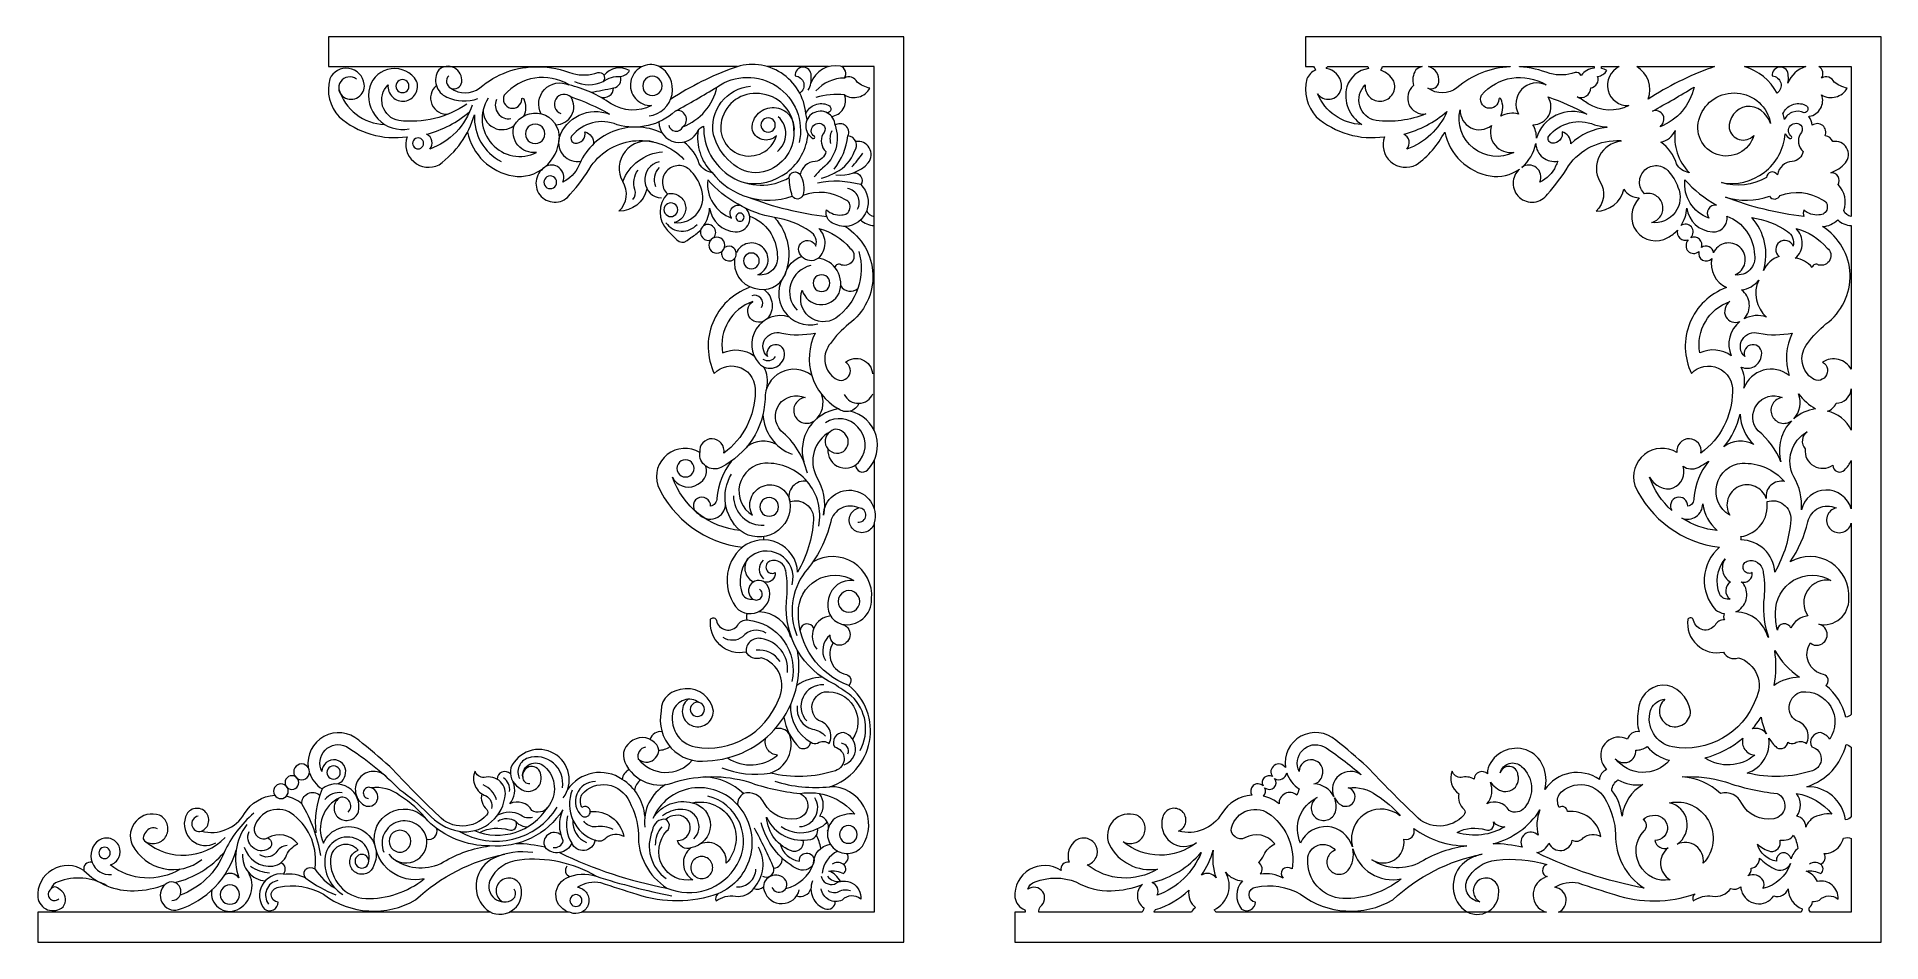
# Model space of a CAD drawing. Header units: millimetres. Extents: x 6286 to 6693, y 3475 to 3675.
import ezdxf

# ---------------------------------------------------------------- set-up
doc = ezdxf.new("R2010")
doc.units = ezdxf.units.MM
doc.header["$MEASUREMENT"] = 0
doc.layers.add('SITARA ALL', color=18, linetype='Continuous', true_color=0x000000)

msp = doc.modelspace()

# ---------------------------------------------------------------- linework, layer by layer
at = {"layer": 'SITARA ALL', "lineweight": 9}
for points, knots in [([(6288.49, 3481.39), (6288.49, 3481.39), (6286.2, 3481.39), (6286.2, 3481.39), (6286.2, 3481.39), (6286.2, 3474.8), (6286.2, 3474.8), (6286.2, 3474.8), (6477.48, 3474.8), (6477.48, 3474.8), (6477.48, 3474.8), (6477.48, 3674.8), (6477.48, 3674.8), (6477.48, 3674.8), (6350.37, 3674.8), (6350.37, 3674.8), (6350.37, 3674.8), (6350.37, 3668.22), (6350.37, 3668.22), (6350.37, 3668.22), (6419.62, 3668.22), (6419.62, 3668.22)], [0, 0, 0, 0, 0.125, 0.125, 0.125, 0.25, 0.25, 0.25, 0.375, 0.375, 0.375, 0.5, 0.5, 0.5, 0.625, 0.625, 0.625, 0.75, 0.75, 0.75, 1, 1, 1, 1]), ([(6501.99, 3481.39), (6501.99, 3481.39), (6504.28, 3481.39), (6504.28, 3481.39), (6504.3, 3481.59), (6504.26, 3481.78), (6504.16, 3481.96), (6502.99, 3482.39), (6502.16, 3483.43), (6501.99, 3484.67), (6501.8, 3487.17), (6503.04, 3489.56), (6505.2, 3490.83), (6507.37, 3492.1), (6510.09, 3492), (6512.18, 3490.62), (6512.05, 3491.12), (6512.19, 3491.65), (6512.56, 3492.03), (6512.92, 3492.4), (6513.45, 3492.56), (6513.96, 3492.45), (6513.31, 3494.23), (6513.96, 3496.24), (6515.53, 3497.31), (6516.27, 3497.79), (6517.18, 3497.92), (6518.03, 3497.68), (6518.87, 3497.43), (6519.57, 3496.82), (6519.93, 3496.02), (6520.29, 3495.21), (6520.28, 3494.29), (6519.9, 3493.5), (6519.52, 3492.7), (6518.81, 3492.11), (6517.96, 3491.88), (6522.42, 3488.36), (6528.59, 3487.99), (6533.44, 3490.94), (6529.12, 3490.27), (6524.85, 3492.44), (6522.84, 3496.32), (6522.05, 3498.08), (6522.39, 3500.15), (6523.7, 3501.57), (6525, 3502.98), (6527.06, 3503.48), (6528.88, 3502.84), (6529.68, 3502.45), (6530.29, 3501.76), (6530.57, 3500.92), (6530.86, 3500.08), (6530.78, 3499.15), (6530.38, 3498.36), (6529.97, 3497.57), (6529.27, 3496.98), (6528.42, 3496.72), (6527.57, 3496.45), (6526.65, 3496.55), (6525.87, 3496.97), (6530.55, 3493.1), (6537.29, 3493.01), (6542.08, 3496.76), (6540.32, 3495.6), (6538.02, 3495.68), (6536.35, 3496.95), (6534.68, 3498.22), (6534, 3500.46), (6534.63, 3502.46), (6534.87, 3503.33), (6535.55, 3504.01), (6536.41, 3504.26), (6537.28, 3504.52), (6538.22, 3504.3), (6538.89, 3503.7), (6539.56, 3503.1), (6539.88, 3502.2), (6539.73, 3501.31), (6539.58, 3500.42), (6538.97, 3499.67), (6538.14, 3499.33), (6541.82, 3498.34), (6545.71, 3499.92), (6547.66, 3503.2), (6549.08, 3505.56), (6551.56, 3507.08), (6554.31, 3507.28), (6553.87, 3507.95), (6553.98, 3508.84), (6554.57, 3509.38), (6555.17, 3509.92), (6556.16, 3509.86), (6556.78, 3509.35), (6556.45, 3509.94), (6556.57, 3510.67), (6557.05, 3511.14), (6557.53, 3511.61), (6558.29, 3511.7), (6558.87, 3511.36), (6558.58, 3511.74), (6558.46, 3512.22), (6558.53, 3512.69), (6558.61, 3513.16), (6558.87, 3513.58), (6559.26, 3513.85), (6559.65, 3514.12), (6560.13, 3514.23), (6560.6, 3514.13), (6561.07, 3514.04), (6561.48, 3513.76), (6561.73, 3513.36), (6561.32, 3516.15), (6562.68, 3518.9), (6565.15, 3520.27), (6567.62, 3521.63), (6570.72, 3521.27), (6572.86, 3519.42), (6575.2, 3517.56), (6577.49, 3515.63), (6579.71, 3513.62), (6583.22, 3509.88), (6586.82, 3506.23), (6590.52, 3502.67), (6591.91, 3501.22), (6593.85, 3500.41), (6595.86, 3500.45), (6597.87, 3500.49), (6599.76, 3501.35), (6601.1, 3502.85), (6601.45, 3503.2), (6601.48, 3503.76), (6601.16, 3504.14), (6600.15, 3504.97), (6599.71, 3506.32), (6600.05, 3507.58), (6598.4, 3508.66), (6597.77, 3510.77), (6598.55, 3512.58), (6598.81, 3511.71), (6599.64, 3511.12), (6600.55, 3511.16), (6601.51, 3511.44), (6602.55, 3511.31), (6603.41, 3510.81), (6603.42, 3511.51), (6603.85, 3512.13), (6604.49, 3512.38), (6605.14, 3512.64), (6605.88, 3512.46), (6606.36, 3511.96), (6606.32, 3512.42), (6606.36, 3512.88), (6606.47, 3513.32), (6607.76, 3516.68), (6611.48, 3518.42), (6614.89, 3517.27), (6618.3, 3516.12), (6620.01, 3511.96), (6619, 3508.5), (6620.3, 3510.4), (6622.29, 3511.71), (6624.55, 3512.14), (6626.81, 3512.56), (6629.16, 3512.06), (6631.05, 3510.76), (6631.16, 3511.7), (6631.75, 3512.52), (6632.61, 3512.92), (6632.22, 3513.43), (6631.89, 3513.99), (6631.62, 3514.58), (6631.01, 3516.14), (6631.43, 3517.92), (6632.67, 3519.05), (6633.91, 3520.18), (6635.75, 3520.4), (6637.25, 3519.65), (6637.58, 3520.75), (6638.68, 3521.45), (6639.83, 3521.28), (6639.38, 3522.76), (6639.32, 3524.32), (6639.65, 3525.83), (6639.65, 3528.85), (6641.97, 3531.36), (6644.98, 3531.59), (6648, 3531.81), (6650.73, 3528.82), (6651.18, 3525.83), (6651.19, 3524.66), (6650.6, 3523.56), (6649.61, 3522.93), (6648.63, 3522.29), (6647.37, 3522.21), (6646.31, 3522.7), (6645.24, 3523.19), (6644.5, 3524.2), (6644.34, 3525.36), (6644.19, 3526.52), (6644.64, 3527.69), (6645.54, 3528.45), (6644.22, 3528.35), (6643.05, 3527.55), (6642.48, 3526.35), (6642.48, 3526.35), (6642.32, 3525.96), (6642.32, 3525.96), (6641.83, 3524.25), (6642.07, 3522.41), (6642.99, 3520.88), (6643.91, 3519.35), (6645.42, 3518.28), (6647.17, 3517.92), (6655.01, 3516.55), (6662.71, 3520.93), (6665.53, 3528.37), (6666.47, 3530.07), (6666.59, 3532.11), (6665.86, 3533.91), (6665.12, 3535.71), (6663.62, 3537.08), (6661.76, 3537.63), (6660.49, 3537.14), (6659.05, 3537.69), (6658.43, 3538.89), (6656.35, 3538.44), (6654.18, 3539.03), (6652.62, 3540.47), (6651.05, 3541.91), (6650.29, 3544.05), (6650.58, 3546.16), (6650.75, 3546.39), (6651.04, 3546.5), (6651.32, 3546.44), (6651.6, 3546.38), (6651.81, 3546.15), (6651.86, 3545.87), (6652.07, 3544.83), (6652.87, 3544.02), (6653.9, 3543.81), (6654.93, 3543.59), (6655.98, 3543.99), (6656.59, 3544.85), (6657, 3545.61), (6657.82, 3546.06), (6658.68, 3545.99), (6658.41, 3546.41), (6658.39, 3546.95), (6658.64, 3547.39), (6657.94, 3547.51), (6657.28, 3547.8), (6656.72, 3548.24), (6654.96, 3550.16), (6654.06, 3552.71), (6654.22, 3555.32), (6654.38, 3557.92), (6655.61, 3560.35), (6657.59, 3562.04), (6649.4, 3562.99), (6642.3, 3568.18), (6638.89, 3575.7), (6638.1, 3578.2), (6638.94, 3580.93), (6640.99, 3582.55), (6643.04, 3584.18), (6645.94, 3584.34), (6648.19, 3582.99), (6648.09, 3583.77), (6648.33, 3584.55), (6648.86, 3585.13), (6649.38, 3585.71), (6650.14, 3586.04), (6650.93, 3586.01), (6651.71, 3585.99), (6652.44, 3585.63), (6652.94, 3585.02), (6653.43, 3584.41), (6653.63, 3583.61), (6653.49, 3582.84), (6657.8, 3586.03), (6660.37, 3591.04), (6660.43, 3596.4), (6660.6, 3598.63), (6659.35, 3600.72), (6657.31, 3601.62), (6655.26, 3602.52), (6652.91, 3602.07), (6651.38, 3600.45), (6649.7, 3603.96), (6649.58, 3608.02), (6651.04, 3611.63), (6652.5, 3615.24), (6655.44, 3618.07), (6659.09, 3619.42), (6656.68, 3620.58), (6655.36, 3623.23), (6655.88, 3625.86), (6655.38, 3625.26), (6654.53, 3625.1), (6653.84, 3625.46), (6653.16, 3625.82), (6652.83, 3626.67), (6653.05, 3627.41), (6652.37, 3626.79), (6651.32, 3626.79), (6650.65, 3627.43), (6649.98, 3628.06), (6650.08, 3629.28), (6650.67, 3629.99), (6650.04, 3629.73), (6649.32, 3629.86), (6648.82, 3630.31), (6648.32, 3630.77), (6648.13, 3631.48), (6648.33, 3632.13), (6647.72, 3631.46), (6647, 3630.9), (6646.2, 3630.47), (6643.85, 3629.14), (6640.87, 3629.74), (6639.22, 3631.88), (6637.56, 3634.01), (6637.98, 3637.3), (6639.86, 3639.25), (6638.48, 3639.26), (6637.2, 3639.99), (6636.48, 3641.16), (6635.83, 3638.3), (6633.27, 3636.29), (6630.33, 3636.31), (6632.18, 3637.99), (6632.53, 3640.75), (6631.16, 3642.83), (6630.17, 3644.6), (6630.14, 3646.75), (6631.08, 3648.55), (6632.01, 3650.35), (6633.81, 3651.56), (6635.83, 3651.76), (6635.83, 3651.76), (6635.77, 3651.88), (6635.77, 3651.88), (6631.2, 3652.13), (6626.84, 3650.01), (6624.21, 3646.28), (6622.87, 3644.05), (6621.33, 3641.96), (6619.59, 3640.04), (6618.9, 3639.07), (6617.83, 3638.43), (6616.65, 3638.3), (6615.46, 3638.17), (6614.28, 3638.55), (6613.39, 3639.34), (6612.5, 3640.14), (6612, 3641.27), (6612, 3642.46), (6612, 3643.65), (6612.51, 3644.79), (6613.4, 3645.58), (6611.53, 3644.26), (6609.21, 3643.72), (6606.95, 3644.07), (6601.93, 3644.94), (6597.95, 3648.78), (6596.89, 3653.76), (6595.39, 3650.9), (6593.24, 3648.43), (6590.61, 3646.55), (6588.78, 3645.59), (6586.54, 3645.85), (6584.98, 3647.22), (6583.42, 3648.58), (6582.87, 3650.8), (6583.58, 3652.75), (6578.17, 3651.93), (6572.67, 3653.54), (6568.54, 3657.14), (6566.46, 3659.38), (6565.67, 3662.54), (6566.46, 3665.5), (6566.85, 3666.38), (6567.54, 3667.09), (6568.42, 3667.5), (6568.3, 3667.76), (6568.14, 3668), (6567.95, 3668.22), (6567.95, 3668.22), (6566.16, 3668.22), (6566.16, 3668.22), (6566.16, 3668.22), (6566.16, 3674.8), (6566.16, 3674.8), (6566.16, 3674.8), (6693.27, 3674.8), (6693.27, 3674.8), (6693.27, 3674.8), (6693.27, 3474.8), (6693.27, 3474.8), (6693.27, 3474.8), (6501.99, 3474.8), (6501.99, 3474.8), (6501.99, 3474.8), (6501.99, 3481.39), (6501.99, 3481.39)], [0, 0, 0, 0, 0.007407, 0.007407, 0.007407, 0.014815, 0.014815, 0.014815, 0.022222, 0.022222, 0.022222, 0.02963, 0.02963, 0.02963, 0.037037, 0.037037, 0.037037, 0.044444, 0.044444, 0.044444, 0.051852, 0.051852, 0.051852, 0.059259, 0.059259, 0.059259, 0.066667, 0.066667, 0.066667, 0.074074, 0.074074, 0.074074, 0.081481, 0.081481, 0.081481, 0.088889, 0.088889, 0.088889, 0.096296, 0.096296, 0.096296, 0.103704, 0.103704, 0.103704, 0.111111, 0.111111, 0.111111, 0.118519, 0.118519, 0.118519, 0.125926, 0.125926, 0.125926, 0.133333, 0.133333, 0.133333, 0.140741, 0.140741, 0.140741, 0.148148, 0.148148, 0.148148, 0.155556, 0.155556, 0.155556, 0.162963, 0.162963, 0.162963, 0.17037, 0.17037, 0.17037, 0.177778, 0.177778, 0.177778, 0.185185, 0.185185, 0.185185, 0.192593, 0.192593, 0.192593, 0.2, 0.2, 0.2, 0.207407, 0.207407, 0.207407, 0.214815, 0.214815, 0.214815, 0.222222, 0.222222, 0.222222, 0.22963, 0.22963, 0.22963, 0.237037, 0.237037, 0.237037, 0.244444, 0.244444, 0.244444, 0.251852, 0.251852, 0.251852, 0.259259, 0.259259, 0.259259, 0.266667, 0.266667, 0.266667, 0.274074, 0.274074, 0.274074, 0.281481, 0.281481, 0.281481, 0.288889, 0.288889, 0.288889, 0.296296, 0.296296, 0.296296, 0.303704, 0.303704, 0.303704, 0.311111, 0.311111, 0.311111, 0.318519, 0.318519, 0.318519, 0.325926, 0.325926, 0.325926, 0.333333, 0.333333, 0.333333, 0.340741, 0.340741, 0.340741, 0.348148, 0.348148, 0.348148, 0.355556, 0.355556, 0.355556, 0.362963, 0.362963, 0.362963, 0.37037, 0.37037, 0.37037, 0.377778, 0.377778, 0.377778, 0.385185, 0.385185, 0.385185, 0.392593, 0.392593, 0.392593, 0.4, 0.4, 0.4, 0.407407, 0.407407, 0.407407, 0.414815, 0.414815, 0.414815, 0.422222, 0.422222, 0.422222, 0.42963, 0.42963, 0.42963, 0.437037, 0.437037, 0.437037, 0.444444, 0.444444, 0.444444, 0.451852, 0.451852, 0.451852, 0.459259, 0.459259, 0.459259, 0.466667, 0.466667, 0.466667, 0.474074, 0.474074, 0.474074, 0.481481, 0.481481, 0.481481, 0.488889, 0.488889, 0.488889, 0.496296, 0.496296, 0.496296, 0.503704, 0.503704, 0.503704, 0.511111, 0.511111, 0.511111, 0.518519, 0.518519, 0.518519, 0.525926, 0.525926, 0.525926, 0.533333, 0.533333, 0.533333, 0.540741, 0.540741, 0.540741, 0.548148, 0.548148, 0.548148, 0.555556, 0.555556, 0.555556, 0.562963, 0.562963, 0.562963, 0.57037, 0.57037, 0.57037, 0.577778, 0.577778, 0.577778, 0.585185, 0.585185, 0.585185, 0.592593, 0.592593, 0.592593, 0.6, 0.6, 0.6, 0.607407, 0.607407, 0.607407, 0.614815, 0.614815, 0.614815, 0.622222, 0.622222, 0.622222, 0.62963, 0.62963, 0.62963, 0.637037, 0.637037, 0.637037, 0.644444, 0.644444, 0.644444, 0.651852, 0.651852, 0.651852, 0.659259, 0.659259, 0.659259, 0.666667, 0.666667, 0.666667, 0.674074, 0.674074, 0.674074, 0.681481, 0.681481, 0.681481, 0.688889, 0.688889, 0.688889, 0.696296, 0.696296, 0.696296, 0.703704, 0.703704, 0.703704, 0.711111, 0.711111, 0.711111, 0.718519, 0.718519, 0.718519, 0.725926, 0.725926, 0.725926, 0.733333, 0.733333, 0.733333, 0.740741, 0.740741, 0.740741, 0.748148, 0.748148, 0.748148, 0.755556, 0.755556, 0.755556, 0.762963, 0.762963, 0.762963, 0.77037, 0.77037, 0.77037, 0.777778, 0.777778, 0.777778, 0.785185, 0.785185, 0.785185, 0.792593, 0.792593, 0.792593, 0.8, 0.8, 0.8, 0.807407, 0.807407, 0.807407, 0.814815, 0.814815, 0.814815, 0.822222, 0.822222, 0.822222, 0.82963, 0.82963, 0.82963, 0.837037, 0.837037, 0.837037, 0.844444, 0.844444, 0.844444, 0.851852, 0.851852, 0.851852, 0.859259, 0.859259, 0.859259, 0.866667, 0.866667, 0.866667, 0.874074, 0.874074, 0.874074, 0.881481, 0.881481, 0.881481, 0.888889, 0.888889, 0.888889, 0.896296, 0.896296, 0.896296, 0.903704, 0.903704, 0.903704, 0.911111, 0.911111, 0.911111, 0.918519, 0.918519, 0.918519, 0.925926, 0.925926, 0.925926, 0.933333, 0.933333, 0.933333, 0.940741, 0.940741, 0.940741, 0.948148, 0.948148, 0.948148, 0.955556, 0.955556, 0.955556, 0.962963, 0.962963, 0.962963, 0.97037, 0.97037, 0.97037, 0.977778, 0.977778, 0.977778, 0.985185, 0.985185, 0.985185, 0.992593, 0.992593, 0.992593, 1, 1, 1, 1]), ([(6356.56, 3665.47), (6356.03, 3665.87), (6355.36, 3666.04), (6354.7, 3665.93), (6354.05, 3665.83), (6353.47, 3665.46), (6353.09, 3664.92), (6352.71, 3664.37), (6352.57, 3663.69), (6352.71, 3663.04), (6352.84, 3662.39), (6353.23, 3661.83), (6353.8, 3661.47), (6354.77, 3660.87), (6356, 3660.88), (6356.96, 3661.49), (6357.92, 3662.11), (6358.44, 3663.21), (6358.3, 3664.34), (6358.08, 3666.14), (6356.68, 3667.56), (6354.89, 3667.82), (6353.09, 3668.07), (6351.38, 3667.16), (6350.67, 3665.5), (6349.88, 3662.54), (6350.67, 3659.39), (6352.75, 3657.14), (6356.88, 3653.54), (6362.37, 3651.93), (6367.79, 3652.75), (6367.08, 3650.8), (6367.64, 3648.61), (6369.21, 3647.24), (6370.77, 3645.87), (6372.98, 3645.59), (6374.82, 3646.55), (6378.59, 3649.25), (6381.34, 3653.14), (6382.64, 3657.58), (6382.4, 3653.28), (6384.71, 3649.23), (6388.55, 3647.26)], [0, 0, 0, 0, 0.066667, 0.066667, 0.066667, 0.133333, 0.133333, 0.133333, 0.2, 0.2, 0.2, 0.266667, 0.266667, 0.266667, 0.333333, 0.333333, 0.333333, 0.4, 0.4, 0.4, 0.466667, 0.466667, 0.466667, 0.533333, 0.533333, 0.533333, 0.6, 0.6, 0.6, 0.666667, 0.666667, 0.666667, 0.733333, 0.733333, 0.733333, 0.8, 0.8, 0.8, 0.866667, 0.866667, 0.866667, 1, 1, 1, 1]), ([(6380.97, 3659.96), (6376.57, 3656.97), (6371.23, 3655.66), (6365.95, 3656.3), (6364.24, 3656.62), (6362.86, 3657.86), (6362.36, 3659.52), (6361.86, 3661.18), (6362.33, 3662.99), (6363.56, 3664.21), (6363.45, 3663.21), (6363.81, 3662.22), (6364.53, 3661.52), (6365.25, 3660.82), (6366.24, 3660.49), (6367.24, 3660.63), (6368.23, 3660.76), (6369.11, 3661.34), (6369.62, 3662.2), (6370.13, 3663.07), (6370.22, 3664.11), (6369.85, 3665.05), (6368.69, 3666.99), (6366.49, 3668.06), (6364.24, 3667.77), (6362, 3667.49), (6360.15, 3665.93), (6359.51, 3663.76), (6358.83, 3661.25), (6359.51, 3658.57), (6361.3, 3656.68), (6363.09, 3654.79), (6365.7, 3653.96), (6368.25, 3654.5)], [0, 0, 0, 0, 0.083333, 0.083333, 0.083333, 0.166667, 0.166667, 0.166667, 0.25, 0.25, 0.25, 0.333333, 0.333333, 0.333333, 0.416667, 0.416667, 0.416667, 0.5, 0.5, 0.5, 0.583333, 0.583333, 0.583333, 0.666667, 0.666667, 0.666667, 0.75, 0.75, 0.75, 0.833333, 0.833333, 0.833333, 1, 1, 1, 1]), ([(6376.95, 3666.2), (6376.56, 3665.81), (6376.38, 3665.26), (6376.48, 3664.72), (6376.57, 3664.18), (6376.91, 3663.72), (6377.41, 3663.48), (6377.9, 3663.25), (6378.48, 3663.27), (6378.96, 3663.53), (6379.44, 3663.8), (6379.76, 3664.28), (6379.81, 3664.83), (6379.99, 3666.11), (6379.34, 3667.35), (6378.19, 3667.95), (6377.05, 3668.54), (6375.67, 3668.37), (6374.73, 3667.49), (6374.05, 3666.48), (6373.87, 3665.22), (6374.22, 3664.05), (6374.57, 3662.89), (6375.42, 3661.94), (6376.55, 3661.47), (6378.71, 3660.52), (6381.16, 3660.4), (6383.4, 3661.15)], [0, 0, 0, 0, 0.1, 0.1, 0.1, 0.2, 0.2, 0.2, 0.3, 0.3, 0.3, 0.4, 0.4, 0.4, 0.5, 0.5, 0.5, 0.6, 0.6, 0.6, 0.7, 0.7, 0.7, 0.8, 0.8, 0.8, 1, 1, 1, 1]), ([(6377.41, 3663.48), (6379.31, 3662.06), (6381.93, 3662.08), (6383.81, 3663.53), (6387.39, 3666.63), (6392, 3668.29), (6396.73, 3668.19), (6399.34, 3668.17), (6401.92, 3667.66), (6404.34, 3666.68), (6406.17, 3666.21), (6408.1, 3666.3), (6409.88, 3666.93), (6410.38, 3667.05), (6410.9, 3666.83), (6411.17, 3666.39), (6411.44, 3665.94), (6411.39, 3665.37), (6411.06, 3664.97), (6412.18, 3665.74), (6413.52, 3666.12), (6414.88, 3666.06)], [0, 0, 0, 0, 0.125, 0.125, 0.125, 0.25, 0.25, 0.25, 0.375, 0.375, 0.375, 0.5, 0.5, 0.5, 0.625, 0.625, 0.625, 0.75, 0.75, 0.75, 1, 1, 1, 1]), ([(6397.4, 3657.75), (6396.44, 3659.51), (6396.71, 3661.7), (6398.08, 3663.17), (6399.45, 3664.64), (6401.66, 3665.04), (6403.49, 3664.2), (6398.81, 3667.05), (6392.77, 3666.09), (6389.22, 3661.92), (6388.95, 3661.37), (6388.95, 3660.73), (6389.21, 3660.17), (6389.48, 3659.62), (6389.97, 3659.22), (6390.57, 3659.07), (6391.16, 3658.93), (6391.79, 3659.07), (6392.28, 3659.45), (6392.76, 3659.82), (6393.05, 3660.39), (6393.06, 3661.01), (6393.06, 3661.12), (6393.14, 3661.21), (6393.25, 3661.23), (6393.35, 3661.25), (6393.46, 3661.19), (6393.51, 3661.09), (6394.08, 3659.88), (6394.07, 3658.47), (6393.48, 3657.27)], [0, 0, 0, 0, 0.090909, 0.090909, 0.090909, 0.181818, 0.181818, 0.181818, 0.272727, 0.272727, 0.272727, 0.363636, 0.363636, 0.363636, 0.454545, 0.454545, 0.454545, 0.545455, 0.545455, 0.545455, 0.636364, 0.636364, 0.636364, 0.727273, 0.727273, 0.727273, 0.818182, 0.818182, 0.818182, 1, 1, 1, 1]), ([(6421.18, 3657.34), (6423.73, 3657.64), (6425.8, 3659.56), (6426.27, 3662.1), (6426.75, 3664.63), (6425.58, 3667.13), (6423.31, 3668.34), (6422.04, 3668.85), (6420.61, 3668.77), (6419.41, 3668.11), (6418.21, 3667.45), (6417.38, 3666.29), (6417.14, 3664.94), (6416.9, 3663.6), (6417.28, 3662.21), (6418.18, 3661.18), (6419.08, 3660.15), (6420.38, 3659.57), (6421.75, 3659.62), (6418.91, 3658.15), (6415.5, 3658.31), (6412.8, 3660.03), (6409.98, 3661.99), (6406.82, 3663.4), (6403.49, 3664.2)], [0, 0, 0, 0, 0.111111, 0.111111, 0.111111, 0.222222, 0.222222, 0.222222, 0.333333, 0.333333, 0.333333, 0.444444, 0.444444, 0.444444, 0.555556, 0.555556, 0.555556, 0.666667, 0.666667, 0.666667, 0.777778, 0.777778, 0.777778, 1, 1, 1, 1]), ([(6410.36, 3661.54), (6411.03, 3661.28), (6411.79, 3661.36), (6412.39, 3661.76), (6412.99, 3662.16), (6413.35, 3662.82), (6413.36, 3663.54), (6413.92, 3663.63), (6414.42, 3663.96), (6414.72, 3664.44), (6415.01, 3664.93), (6415.07, 3665.52), (6414.88, 3666.06), (6415.71, 3666.17), (6416.44, 3666.65), (6416.89, 3667.36), (6414.99, 3668.44), (6412.59, 3668), (6411.21, 3666.3)], [0, 0, 0, 0, 0.142857, 0.142857, 0.142857, 0.285714, 0.285714, 0.285714, 0.428571, 0.428571, 0.428571, 0.571429, 0.571429, 0.571429, 0.714286, 0.714286, 0.714286, 1, 1, 1, 1]), ([(6421.92, 3661.82), (6421.16, 3661.82), (6420.45, 3662.23), (6420.07, 3662.89), (6419.69, 3663.55), (6419.69, 3664.37), (6420.07, 3665.03), (6420.45, 3665.69), (6421.16, 3666.1), (6421.92, 3666.1), (6422.69, 3666.1), (6423.39, 3665.69), (6423.78, 3665.03), (6424.16, 3664.37), (6424.16, 3663.55), (6423.78, 3662.89), (6423.39, 3662.23), (6422.69, 3661.82), (6421.92, 3661.82)], [0, 0, 0, 0, 0.166667, 0.166667, 0.166667, 0.333333, 0.333333, 0.333333, 0.5, 0.5, 0.5, 0.666667, 0.666667, 0.666667, 0.833333, 0.833333, 0.833333, 1, 1, 1, 1]), ([(6455.8, 3657.83), (6455.5, 3661.5), (6453.5, 3664.83), (6450.39, 3666.82), (6447.29, 3668.81), (6443.46, 3669.25), (6439.99, 3667.99), (6435.09, 3666.2), (6430.39, 3663.88), (6426, 3661.05)], [0, 0, 0, 0, 0.25, 0.25, 0.25, 0.5, 0.5, 0.5, 1, 1, 1, 1]), ([(6426.96, 3658.4), (6430.08, 3660.09), (6433.16, 3661.86), (6436.18, 3663.72), (6440.14, 3666.5), (6445.4, 3666.56), (6449.43, 3663.88), (6453.46, 3661.19), (6455.4, 3656.21), (6454.35, 3651.48)], [0, 0, 0, 0, 0.25, 0.25, 0.25, 0.5, 0.5, 0.5, 1, 1, 1, 1]), ([(6456.35, 3663), (6456.89, 3663.98), (6457.1, 3665.11), (6456.97, 3666.23), (6457.01, 3666.73), (6456.83, 3667.21), (6456.49, 3667.58), (6456.15, 3667.94), (6455.67, 3668.14), (6455.17, 3668.13), (6454.68, 3668.12), (6454.2, 3667.9), (6453.88, 3667.52), (6453.55, 3667.15), (6453.39, 3666.66), (6453.45, 3666.16), (6454.34, 3666.11), (6455.1, 3665.51), (6455.34, 3664.65), (6455.57, 3663.79), (6455.22, 3662.87), (6454.48, 3662.37)], [0, 0, 0, 0, 0.125, 0.125, 0.125, 0.25, 0.25, 0.25, 0.375, 0.375, 0.375, 0.5, 0.5, 0.5, 0.625, 0.625, 0.625, 0.75, 0.75, 0.75, 1, 1, 1, 1]), ([(6461.43, 3657.21), (6462.52, 3657.34), (6463.48, 3657.95), (6464.05, 3658.88), (6464.62, 3659.81), (6464.73, 3660.95), (6464.35, 3661.97), (6465.29, 3661.41), (6466.42, 3661.26), (6467.48, 3661.54), (6468.53, 3661.82), (6469.43, 3662.51), (6469.98, 3663.46), (6468.93, 3663.69), (6467.96, 3664.15), (6467.13, 3664.82), (6466.89, 3665.32), (6466.46, 3665.7), (6465.93, 3665.87), (6465.4, 3666.03), (6464.83, 3665.98), (6464.35, 3665.7), (6464.65, 3666.16), (6464.73, 3666.73), (6464.55, 3667.25), (6464.38, 3667.77), (6463.97, 3668.17), (6463.46, 3668.35), (6460.64, 3668.84), (6457.89, 3667.25), (6456.91, 3664.56)], [0, 0, 0, 0, 0.090909, 0.090909, 0.090909, 0.181818, 0.181818, 0.181818, 0.272727, 0.272727, 0.272727, 0.363636, 0.363636, 0.363636, 0.454545, 0.454545, 0.454545, 0.545455, 0.545455, 0.545455, 0.636364, 0.636364, 0.636364, 0.727273, 0.727273, 0.727273, 0.818182, 0.818182, 0.818182, 1, 1, 1, 1]), ([(6470.89, 3587.89), (6470.89, 3587.89), (6470.89, 3668.22), (6470.89, 3668.22), (6470.89, 3668.22), (6463.75, 3668.22), (6463.75, 3668.22)], [0, 0, 0, 0, 0.333333, 0.333333, 0.333333, 1, 1, 1, 1]), ([(6568.82, 3662.24), (6570.45, 3658.25), (6574.27, 3655.6), (6578.58, 3655.45), (6575.77, 3657.19), (6574.44, 3660.57), (6575.31, 3663.76), (6575.95, 3665.93), (6577.81, 3667.51), (6580.05, 3667.79), (6580.04, 3667.94), (6580, 3668.08), (6579.94, 3668.22), (6579.94, 3668.22), (6571.06, 3668.22), (6571.06, 3668.22), (6570.94, 3668.1), (6570.82, 3667.97), (6570.72, 3667.84), (6572.5, 3667.57), (6573.88, 3666.14), (6574.09, 3664.34), (6574.24, 3663.21), (6573.72, 3662.1), (6572.76, 3661.48), (6571.8, 3660.87), (6570.56, 3660.87), (6569.59, 3661.47), (6569.28, 3661.67), (6569.01, 3661.93), (6568.82, 3662.24)], [0, 0, 0, 0, 0.1, 0.1, 0.1, 0.2, 0.2, 0.2, 0.3, 0.3, 0.3, 0.4, 0.4, 0.4, 0.5, 0.5, 0.5, 0.6, 0.6, 0.6, 0.7, 0.7, 0.7, 0.8, 0.8, 0.8, 0.9, 0.9, 0.9, 1, 1, 1, 1]), ([(6579.35, 3664.21), (6578.12, 3662.99), (6577.66, 3661.19), (6578.16, 3659.53), (6578.67, 3657.86), (6580.03, 3656.62), (6581.74, 3656.3), (6585.46, 3655.85), (6589.23, 3656.36), (6592.7, 3657.78), (6591.14, 3657.58), (6589.63, 3658.44), (6589, 3659.88), (6588.37, 3661.32), (6588.8, 3663.04), (6590.01, 3664.05), (6589.66, 3665.22), (6589.85, 3666.48), (6590.52, 3667.49), (6590.91, 3667.85), (6591.38, 3668.1), (6591.89, 3668.22), (6591.89, 3668.22), (6583.17, 3668.22), (6583.17, 3668.22), (6583.04, 3667.96), (6582.92, 3667.71), (6582.81, 3667.45), (6583.99, 3666.99), (6584.99, 3666.14), (6585.64, 3665.05), (6586.01, 3664.11), (6585.92, 3663.06), (6585.41, 3662.2), (6584.9, 3661.34), (6584.02, 3660.76), (6583.03, 3660.63), (6582.04, 3660.49), (6581.04, 3660.82), (6580.32, 3661.52), (6579.6, 3662.22), (6579.25, 3663.21), (6579.35, 3664.21)], [0, 0, 0, 0, 0.071429, 0.071429, 0.071429, 0.142857, 0.142857, 0.142857, 0.214286, 0.214286, 0.214286, 0.285714, 0.285714, 0.285714, 0.357143, 0.357143, 0.357143, 0.428571, 0.428571, 0.428571, 0.5, 0.5, 0.5, 0.571429, 0.571429, 0.571429, 0.642857, 0.642857, 0.642857, 0.714286, 0.714286, 0.714286, 0.785714, 0.785714, 0.785714, 0.857143, 0.857143, 0.857143, 0.928571, 0.928571, 0.928571, 1, 1, 1, 1]), ([(6593.2, 3663.48), (6595.1, 3662.06), (6597.72, 3662.08), (6599.6, 3663.53), (6602.88, 3666.38), (6607.04, 3668.02), (6611.38, 3668.18), (6611.38, 3668.18), (6611.38, 3668.22), (6611.38, 3668.22), (6611.38, 3668.22), (6593.29, 3668.22), (6593.29, 3668.22), (6594.82, 3667.86), (6595.83, 3666.39), (6595.61, 3664.83), (6595.55, 3664.28), (6595.23, 3663.8), (6594.75, 3663.53), (6594.28, 3663.26), (6593.7, 3663.25), (6593.2, 3663.48)], [0, 0, 0, 0, 0.142857, 0.142857, 0.142857, 0.285714, 0.285714, 0.285714, 0.428571, 0.428571, 0.428571, 0.571429, 0.571429, 0.571429, 0.714286, 0.714286, 0.714286, 0.857143, 0.857143, 0.857143, 1, 1, 1, 1]), ([(6605.01, 3661.92), (6604.74, 3661.37), (6604.74, 3660.73), (6605.01, 3660.17), (6605.27, 3659.62), (6605.76, 3659.22), (6606.36, 3659.07), (6606.96, 3658.93), (6607.59, 3659.07), (6608.07, 3659.45), (6608.55, 3659.82), (6608.84, 3660.39), (6608.85, 3661.01), (6608.85, 3661.12), (6608.93, 3661.21), (6609.04, 3661.23), (6609.15, 3661.25), (6609.26, 3661.19), (6609.3, 3661.09), (6609.87, 3659.88), (6609.86, 3658.47), (6609.27, 3657.27), (6610.47, 3657.93), (6611.87, 3658.1), (6613.19, 3657.75), (6612.23, 3659.51), (6612.5, 3661.7), (6613.87, 3663.17), (6615.24, 3664.64), (6617.45, 3665.04), (6619.28, 3664.2), (6614.6, 3667.05), (6608.56, 3666.09), (6605.01, 3661.92)], [0, 0, 0, 0, 0.090909, 0.090909, 0.090909, 0.181818, 0.181818, 0.181818, 0.272727, 0.272727, 0.272727, 0.363636, 0.363636, 0.363636, 0.454545, 0.454545, 0.454545, 0.545455, 0.545455, 0.545455, 0.636364, 0.636364, 0.636364, 0.727273, 0.727273, 0.727273, 0.818182, 0.818182, 0.818182, 0.909091, 0.909091, 0.909091, 1, 1, 1, 1]), ([(6613.42, 3668.17), (6615.73, 3668.04), (6617.99, 3667.54), (6620.13, 3666.68), (6621.96, 3666.21), (6623.89, 3666.3), (6625.67, 3666.93), (6626.21, 3667.05), (6626.76, 3666.79), (6627.01, 3666.3), (6627.73, 3667.19), (6628.76, 3667.76), (6629.89, 3667.91), (6629.89, 3667.91), (6629.93, 3668.22), (6629.93, 3668.22), (6629.93, 3668.22), (6613.43, 3668.22), (6613.43, 3668.22), (6613.43, 3668.22), (6613.42, 3668.17), (6613.42, 3668.17)], [0, 0, 0, 0, 0.142857, 0.142857, 0.142857, 0.285714, 0.285714, 0.285714, 0.428571, 0.428571, 0.428571, 0.571429, 0.571429, 0.571429, 0.714286, 0.714286, 0.714286, 0.857143, 0.857143, 0.857143, 1, 1, 1, 1]), ([(6626.15, 3661.54), (6626.99, 3661.08), (6627.81, 3660.58), (6628.6, 3660.03), (6631.29, 3658.31), (6634.7, 3658.15), (6637.54, 3659.62), (6635.41, 3659.52), (6633.5, 3660.92), (6632.96, 3662.98), (6632.41, 3665.04), (6633.51, 3667.26), (6635.41, 3668.22), (6635.41, 3668.22), (6631.5, 3668.22), (6631.5, 3668.22), (6631.5, 3668.22), (6631.49, 3667.83), (6631.49, 3667.83), (6631.91, 3667.73), (6632.31, 3667.57), (6632.68, 3667.36), (6632.24, 3666.65), (6631.5, 3666.17), (6630.67, 3666.06), (6630.86, 3665.52), (6630.8, 3664.93), (6630.51, 3664.44), (6630.22, 3663.96), (6629.72, 3663.63), (6629.15, 3663.54), (6629.14, 3662.82), (6628.78, 3662.15), (6628.18, 3661.75), (6627.58, 3661.35), (6626.82, 3661.28), (6626.15, 3661.54)], [0, 0, 0, 0, 0.083333, 0.083333, 0.083333, 0.166667, 0.166667, 0.166667, 0.25, 0.25, 0.25, 0.333333, 0.333333, 0.333333, 0.416667, 0.416667, 0.416667, 0.5, 0.5, 0.5, 0.583333, 0.583333, 0.583333, 0.666667, 0.666667, 0.666667, 0.75, 0.75, 0.75, 0.833333, 0.833333, 0.833333, 0.916667, 0.916667, 0.916667, 1, 1, 1, 1]), ([(6639.31, 3668.22), (6641.78, 3666.76), (6642.83, 3663.73), (6641.8, 3661.05), (6646.19, 3663.88), (6650.88, 3666.2), (6655.78, 3667.99), (6656.01, 3668.07), (6656.25, 3668.15), (6656.48, 3668.22), (6656.48, 3668.22), (6639.31, 3668.22), (6639.31, 3668.22)], [0, 0, 0, 0, 0.25, 0.25, 0.25, 0.5, 0.5, 0.5, 0.75, 0.75, 0.75, 1, 1, 1, 1]), ([(6663.12, 3668.22), (6666.2, 3667.32), (6668.78, 3665.21), (6670.28, 3662.37), (6671.02, 3662.87), (6671.35, 3663.79), (6671.11, 3664.65), (6670.87, 3665.51), (6670.13, 3666.11), (6669.24, 3666.16), (6669.19, 3666.65), (6669.34, 3667.15), (6669.67, 3667.52), (6670, 3667.9), (6670.47, 3668.12), (6670.97, 3668.13), (6671.46, 3668.14), (6671.94, 3667.94), (6672.28, 3667.58), (6672.63, 3667.22), (6672.8, 3666.72), (6672.76, 3666.23), (6672.83, 3665.67), (6672.81, 3665.11), (6672.7, 3664.56), (6673.35, 3666.34), (6674.82, 3667.71), (6676.64, 3668.22), (6676.64, 3668.22), (6663.12, 3668.22), (6663.12, 3668.22)], [0, 0, 0, 0, 0.1, 0.1, 0.1, 0.2, 0.2, 0.2, 0.3, 0.3, 0.3, 0.4, 0.4, 0.4, 0.5, 0.5, 0.5, 0.6, 0.6, 0.6, 0.7, 0.7, 0.7, 0.8, 0.8, 0.8, 0.9, 0.9, 0.9, 1, 1, 1, 1]), ([(6677.3, 3657.22), (6677.3, 3657.22), (6677.34, 3657.18), (6677.34, 3657.18), (6677.78, 3656.64), (6678.03, 3655.97), (6678.06, 3655.27), (6678.76, 3655.77), (6679.7, 3655.75), (6680.37, 3655.21), (6681.04, 3654.67), (6681.26, 3653.72), (6680.92, 3652.93), (6681.68, 3652.86), (6682.34, 3652.37), (6682.63, 3651.67), (6683.83, 3651.87), (6685.02, 3651.32), (6685.64, 3650.28), (6686.26, 3649.24), (6686.15, 3647.9), (6685.4, 3646.95), (6684.5, 3645.98), (6683.38, 3645.24), (6682.13, 3644.78), (6682.79, 3644.85), (6683.42, 3644.54), (6683.77, 3643.98), (6684.12, 3643.42), (6684.11, 3642.7), (6683.76, 3642.15), (6685.27, 3640.65), (6685.76, 3638.41), (6685.02, 3636.41), (6685.29, 3635.71), (6685.94, 3635.22), (6686.69, 3635.14), (6686.69, 3635.14), (6686.69, 3668.22), (6686.69, 3668.22), (6686.69, 3668.22), (6679.54, 3668.22), (6679.54, 3668.22), (6679.97, 3667.98), (6680.28, 3667.57), (6680.39, 3667.09), (6680.5, 3666.61), (6680.41, 3666.11), (6680.14, 3665.7), (6680.62, 3665.97), (6681.19, 3666.04), (6681.72, 3665.87), (6682.25, 3665.7), (6682.68, 3665.32), (6682.92, 3664.82), (6683.75, 3664.15), (6684.73, 3663.69), (6685.77, 3663.46), (6685.23, 3662.51), (6684.33, 3661.82), (6683.27, 3661.54), (6682.21, 3661.26), (6681.08, 3661.41), (6680.14, 3661.97), (6680.51, 3660.98), (6680.42, 3659.89), (6679.9, 3658.98), (6679.38, 3658.06), (6678.48, 3657.43), (6677.44, 3657.25), (6677.44, 3657.25), (6677.3, 3657.22), (6677.3, 3657.22)], [0, 0, 0, 0, 0.041667, 0.041667, 0.041667, 0.083333, 0.083333, 0.083333, 0.125, 0.125, 0.125, 0.166667, 0.166667, 0.166667, 0.208333, 0.208333, 0.208333, 0.25, 0.25, 0.25, 0.291667, 0.291667, 0.291667, 0.333333, 0.333333, 0.333333, 0.375, 0.375, 0.375, 0.416667, 0.416667, 0.416667, 0.458333, 0.458333, 0.458333, 0.5, 0.5, 0.5, 0.541667, 0.541667, 0.541667, 0.583333, 0.583333, 0.583333, 0.625, 0.625, 0.625, 0.666667, 0.666667, 0.666667, 0.708333, 0.708333, 0.708333, 0.75, 0.75, 0.75, 0.791667, 0.791667, 0.791667, 0.833333, 0.833333, 0.833333, 0.875, 0.875, 0.875, 0.916667, 0.916667, 0.916667, 0.958333, 0.958333, 0.958333, 1, 1, 1, 1]), ([(6366.72, 3662.48), (6366.21, 3662.48), (6365.73, 3662.76), (6365.48, 3663.2), (6365.22, 3663.65), (6365.22, 3664.2), (6365.48, 3664.64), (6365.73, 3665.09), (6366.21, 3665.36), (6366.72, 3665.36), (6367.24, 3665.36), (6367.71, 3665.09), (6367.97, 3664.64), (6368.23, 3664.2), (6368.23, 3663.65), (6367.97, 3663.2), (6367.71, 3662.76), (6367.24, 3662.48), (6366.72, 3662.48)], [0, 0, 0, 0, 0.166667, 0.166667, 0.166667, 0.333333, 0.333333, 0.333333, 0.5, 0.5, 0.5, 0.666667, 0.666667, 0.666667, 0.833333, 0.833333, 0.833333, 1, 1, 1, 1]), ([(6374.22, 3664.05), (6373.01, 3663.04), (6372.61, 3661.34), (6373.24, 3659.89), (6373.87, 3658.45), (6375.34, 3657.58), (6376.91, 3657.78)], [0, 0, 0, 0, 0.333333, 0.333333, 0.333333, 1, 1, 1, 1]), ([(6384.53, 3658.67), (6384.48, 3657.02), (6385.4, 3655.48), (6386.88, 3654.75), (6388.36, 3654.01), (6390.12, 3654.19), (6391.41, 3655.23), (6392.59, 3657.37), (6395.08, 3658.42), (6397.44, 3657.79), (6399.8, 3657.15), (6401.41, 3654.87), (6401.35, 3652.43), (6402.05, 3654.65), (6403.64, 3656.49), (6405.75, 3657.5), (6407.85, 3658.5), (6410.29, 3658.58), (6412.46, 3657.72), (6409.74, 3659.25), (6406.89, 3660.52), (6403.93, 3661.52)], [0, 0, 0, 0, 0.125, 0.125, 0.125, 0.25, 0.25, 0.25, 0.375, 0.375, 0.375, 0.5, 0.5, 0.5, 0.625, 0.625, 0.625, 0.75, 0.75, 0.75, 1, 1, 1, 1]), ([(6400.57, 3655.39), (6402.04, 3655.38), (6403.39, 3656.17), (6404.09, 3657.46), (6404.79, 3658.74), (6404.73, 3660.3), (6403.93, 3661.52), (6403.45, 3661.97), (6402.8, 3662.18), (6402.15, 3662.09), (6401.5, 3662.01), (6400.92, 3661.63), (6400.58, 3661.07), (6400.24, 3660.51), (6400.18, 3659.83), (6400.4, 3659.21), (6400.62, 3658.59), (6401.11, 3658.11), (6401.73, 3657.9)], [0, 0, 0, 0, 0.142857, 0.142857, 0.142857, 0.285714, 0.285714, 0.285714, 0.428571, 0.428571, 0.428571, 0.571429, 0.571429, 0.571429, 0.714286, 0.714286, 0.714286, 1, 1, 1, 1]), ([(6425.54, 3655.3), (6425.68, 3654.58), (6426.26, 3654.04), (6426.99, 3653.97), (6427.71, 3653.89), (6428.39, 3654.28), (6428.66, 3654.96), (6432.49, 3656.41), (6435.32, 3659.71), (6436.18, 3663.72)], [0, 0, 0, 0, 0.25, 0.25, 0.25, 0.5, 0.5, 0.5, 1, 1, 1, 1]), ([(6453.17, 3654.02), (6453.24, 3658.05), (6450.34, 3661.53), (6446.35, 3662.18), (6442.36, 3662.84), (6438.65, 3660.88), (6437.42, 3657.03), (6436.81, 3655.43), (6436.87, 3653.65), (6437.6, 3652.1), (6438.33, 3650.54), (6439.65, 3649.36), (6441.27, 3648.81), (6442.9, 3648.26), (6444.68, 3648.39), (6446.2, 3649.18), (6447.72, 3649.97), (6448.85, 3651.34), (6449.34, 3652.99), (6448.52, 3652.13), (6447.3, 3651.8), (6446.16, 3652.13), (6445.02, 3652.45), (6444.16, 3653.4), (6443.93, 3654.56), (6443.92, 3655.84), (6444.45, 3657.06), (6445.38, 3657.94), (6446.31, 3658.82), (6447.56, 3659.28), (6448.84, 3659.2), (6450.12, 3659.13), (6451.31, 3658.53), (6452.13, 3657.55), (6452.95, 3656.57), (6453.32, 3655.28), (6453.17, 3654.02), (6453.38, 3649.45), (6450.1, 3645.48), (6445.58, 3644.82), (6441.06, 3644.16), (6436.53, 3648.76), (6435.44, 3653.19), (6434.96, 3655.71), (6435.58, 3658.32), (6437.14, 3660.35), (6438.69, 3662.39), (6441.06, 3663.68), (6443.61, 3663.88)], [0, 0, 0, 0, 0.058824, 0.058824, 0.058824, 0.117647, 0.117647, 0.117647, 0.176471, 0.176471, 0.176471, 0.235294, 0.235294, 0.235294, 0.294118, 0.294118, 0.294118, 0.352941, 0.352941, 0.352941, 0.411765, 0.411765, 0.411765, 0.470588, 0.470588, 0.470588, 0.529412, 0.529412, 0.529412, 0.588235, 0.588235, 0.588235, 0.647059, 0.647059, 0.647059, 0.705882, 0.705882, 0.705882, 0.764706, 0.764706, 0.764706, 0.823529, 0.823529, 0.823529, 0.882353, 0.882353, 0.882353, 1, 1, 1, 1]), ([(6616.37, 3655.39), (6616.91, 3654.5), (6617.18, 3653.47), (6617.15, 3652.43), (6617.84, 3654.65), (6619.43, 3656.49), (6621.54, 3657.5), (6623.64, 3658.5), (6626.08, 3658.58), (6628.25, 3657.72), (6625.53, 3659.25), (6622.68, 3660.52), (6619.72, 3661.52), (6620.52, 3660.3), (6620.59, 3658.74), (6619.89, 3657.45), (6619.19, 3656.17), (6617.83, 3655.38), (6616.37, 3655.39)], [0, 0, 0, 0, 0.166667, 0.166667, 0.166667, 0.333333, 0.333333, 0.333333, 0.5, 0.5, 0.5, 0.666667, 0.666667, 0.666667, 0.833333, 0.833333, 0.833333, 1, 1, 1, 1]), ([(6642.76, 3658.4), (6643.66, 3658.73), (6644.66, 3658.34), (6645.12, 3657.5), (6645.57, 3656.65), (6645.23, 3655.53), (6644.45, 3654.96), (6648.28, 3656.41), (6651.11, 3659.71), (6651.97, 3663.72), (6648.95, 3661.86), (6645.88, 3660.09), (6642.76, 3658.4)], [0, 0, 0, 0, 0.25, 0.25, 0.25, 0.5, 0.5, 0.5, 0.75, 0.75, 0.75, 1, 1, 1, 1]), ([(6653.22, 3657.03), (6652.6, 3655.43), (6652.66, 3653.65), (6653.39, 3652.1), (6654.12, 3650.54), (6655.44, 3649.36), (6657.07, 3648.81), (6658.69, 3648.26), (6660.47, 3648.39), (6661.99, 3649.18), (6663.51, 3649.97), (6664.64, 3651.34), (6665.13, 3652.99), (6664.31, 3652.13), (6663.09, 3651.8), (6661.95, 3652.13), (6660.81, 3652.45), (6659.95, 3653.4), (6659.72, 3654.56), (6659.57, 3656.9), (6661.19, 3658.98), (6663.49, 3659.4), (6665.79, 3659.82), (6668.18, 3657.89), (6668.87, 3655.65), (6668.24, 3659.32), (6665.21, 3662.1), (6661.5, 3662.39), (6657.79, 3662.68), (6654.4, 3660.56), (6653.22, 3657.03)], [0, 0, 0, 0, 0.1, 0.1, 0.1, 0.2, 0.2, 0.2, 0.3, 0.3, 0.3, 0.4, 0.4, 0.4, 0.5, 0.5, 0.5, 0.6, 0.6, 0.6, 0.7, 0.7, 0.7, 0.8, 0.8, 0.8, 0.9, 0.9, 0.9, 1, 1, 1, 1]), ([(6382.13, 3659.71), (6380.67, 3655.19), (6377.21, 3651.61), (6372.75, 3650), (6373.2, 3650.49), (6373.39, 3651.17), (6373.24, 3651.82), (6373.1, 3652.47), (6372.66, 3653.02), (6372.05, 3653.28), (6375.56, 3654.22), (6378.82, 3655.93), (6381.59, 3658.28)], [0, 0, 0, 0, 0.2, 0.2, 0.2, 0.4, 0.4, 0.4, 0.6, 0.6, 0.6, 1, 1, 1, 1]), ([(6385.63, 3661.24), (6383.61, 3658.06), (6383.97, 3653.93), (6386.5, 3651.15), (6389.03, 3648.37), (6392.98, 3647.56), (6396.33, 3649.28), (6394.78, 3649.06), (6393.22, 3649.67), (6392.22, 3650.88), (6391.22, 3652.08), (6390.92, 3653.74), (6391.41, 3655.23)], [0, 0, 0, 0, 0.2, 0.2, 0.2, 0.4, 0.4, 0.4, 0.6, 0.6, 0.6, 1, 1, 1, 1]), ([(6387.5, 3660.93), (6387.04, 3659.92), (6387.18, 3658.75), (6387.85, 3657.87), (6388.52, 3656.99), (6389.61, 3656.56), (6390.7, 3656.74)], [0, 0, 0, 0, 0.333333, 0.333333, 0.333333, 1, 1, 1, 1]), ([(6428.66, 3654.96), (6429.44, 3655.53), (6429.69, 3656.59), (6429.24, 3657.44), (6428.79, 3658.3), (6427.88, 3658.73), (6426.96, 3658.4), (6423.53, 3655.21), (6418.66, 3654.07), (6414.16, 3655.4), (6410.61, 3656.88), (6406.51, 3655.86), (6404.07, 3652.88), (6403.91, 3652.58), (6403.9, 3652.23), (6404.04, 3651.93), (6404.18, 3651.62), (6404.46, 3651.41), (6404.79, 3651.35), (6405.45, 3651.26), (6406.12, 3651.51), (6406.56, 3652.01), (6407, 3652.52), (6407.17, 3653.2), (6407.01, 3653.85), (6408.19, 3653.5), (6408.99, 3652.4), (6408.95, 3651.17)], [0, 0, 0, 0, 0.1, 0.1, 0.1, 0.2, 0.2, 0.2, 0.3, 0.3, 0.3, 0.4, 0.4, 0.4, 0.5, 0.5, 0.5, 0.6, 0.6, 0.6, 0.7, 0.7, 0.7, 0.8, 0.8, 0.8, 1, 1, 1, 1]), ([(6462.05, 3645.59), (6463.75, 3647.7), (6464.81, 3650.24), (6465.12, 3652.93), (6465.47, 3653.72), (6465.24, 3654.65), (6464.57, 3655.19), (6463.89, 3655.73), (6462.97, 3655.77), (6462.27, 3655.27), (6462.22, 3656.41), (6461.58, 3657.43), (6460.58, 3657.98), (6459.58, 3658.52), (6458.37, 3658.5), (6457.39, 3657.93), (6456.41, 3657.35), (6455.81, 3656.3), (6455.8, 3655.16), (6455.79, 3654.02), (6456.37, 3652.97), (6457.34, 3652.38), (6457.46, 3652.3), (6457.62, 3652.33), (6457.7, 3652.44), (6457.79, 3652.56), (6457.81, 3652.67), (6457.7, 3652.76), (6457.31, 3653.04), (6457.06, 3653.47), (6457.02, 3653.95), (6456.98, 3654.42), (6457.15, 3654.89), (6457.49, 3655.23), (6457.83, 3655.57), (6458.29, 3655.74), (6458.77, 3655.7), (6459.24, 3655.66), (6459.68, 3655.41), (6459.95, 3655.02), (6460.21, 3654.43), (6460.06, 3653.74), (6459.58, 3653.32), (6458.92, 3652.03), (6459.19, 3650.46), (6460.24, 3649.47), (6460.03, 3648.29), (6459.06, 3647.39), (6457.87, 3647.27), (6456.21, 3647.21), (6454.83, 3645.97), (6454.59, 3644.33)], [0, 0, 0, 0, 0.055556, 0.055556, 0.055556, 0.111111, 0.111111, 0.111111, 0.166667, 0.166667, 0.166667, 0.222222, 0.222222, 0.222222, 0.277778, 0.277778, 0.277778, 0.333333, 0.333333, 0.333333, 0.388889, 0.388889, 0.388889, 0.444444, 0.444444, 0.444444, 0.5, 0.5, 0.5, 0.555556, 0.555556, 0.555556, 0.611111, 0.611111, 0.611111, 0.666667, 0.666667, 0.666667, 0.722222, 0.722222, 0.722222, 0.777778, 0.777778, 0.777778, 0.833333, 0.833333, 0.833333, 0.888889, 0.888889, 0.888889, 1, 1, 1, 1]), ([(6456.12, 3656.55), (6456.04, 3656.98), (6455.93, 3657.41), (6455.8, 3657.83), (6456.19, 3658.74), (6456.94, 3659.46), (6457.87, 3659.82), (6458.8, 3660.18), (6459.84, 3660.15), (6460.74, 3659.73), (6461.14, 3659.59), (6461.38, 3659.2), (6461.32, 3658.78), (6461.27, 3658.37), (6460.9, 3658.06), (6460.48, 3658.03)], [0, 0, 0, 0, 0.166667, 0.166667, 0.166667, 0.333333, 0.333333, 0.333333, 0.5, 0.5, 0.5, 0.666667, 0.666667, 0.666667, 1, 1, 1, 1]), ([(6587.84, 3653.28), (6588.45, 3653.02), (6588.9, 3652.47), (6589.04, 3651.82), (6589.18, 3651.17), (6588.99, 3650.49), (6588.54, 3650), (6592.5, 3651.43), (6595.7, 3654.42), (6597.38, 3658.28), (6594.61, 3655.93), (6591.35, 3654.22), (6587.84, 3653.28)], [0, 0, 0, 0, 0.25, 0.25, 0.25, 0.5, 0.5, 0.5, 0.75, 0.75, 0.75, 1, 1, 1, 1]), ([(6600.32, 3658.67), (6599.56, 3655.52), (6600.71, 3652.21), (6603.25, 3650.2), (6605.79, 3648.19), (6609.23, 3647.81), (6612.13, 3649.28), (6610.57, 3649.06), (6609.02, 3649.67), (6608.01, 3650.88), (6607.01, 3652.08), (6606.71, 3653.74), (6607.2, 3655.23), (6605.92, 3654.19), (6604.15, 3654), (6602.67, 3654.73), (6601.19, 3655.47), (6600.27, 3657.02), (6600.32, 3658.67)], [0, 0, 0, 0, 0.166667, 0.166667, 0.166667, 0.333333, 0.333333, 0.333333, 0.5, 0.5, 0.5, 0.666667, 0.666667, 0.666667, 0.833333, 0.833333, 0.833333, 1, 1, 1, 1]), ([(6671.6, 3657.83), (6671.73, 3657.41), (6671.83, 3656.98), (6671.91, 3656.55), (6672.29, 3657.33), (6672.96, 3657.92), (6673.78, 3658.2), (6674.6, 3658.48), (6675.5, 3658.42), (6676.27, 3658.03), (6676.69, 3658.05), (6677.03, 3658.37), (6677.09, 3658.79), (6677.15, 3659.2), (6676.93, 3659.59), (6676.53, 3659.73), (6675.63, 3660.15), (6674.59, 3660.18), (6673.66, 3659.82), (6672.73, 3659.46), (6671.99, 3658.74), (6671.6, 3657.83)], [0, 0, 0, 0, 0.142857, 0.142857, 0.142857, 0.285714, 0.285714, 0.285714, 0.428571, 0.428571, 0.428571, 0.571429, 0.571429, 0.571429, 0.714286, 0.714286, 0.714286, 0.857143, 0.857143, 0.857143, 1, 1, 1, 1]), ([(6381.1, 3653.76), (6382.15, 3648.78), (6386.13, 3644.94), (6391.15, 3644.07), (6393.64, 3643.69), (6396.18, 3644.38), (6398.12, 3645.98), (6400.07, 3647.58), (6401.24, 3649.91), (6401.35, 3652.43), (6400.99, 3651.06), (6401.36, 3649.6), (6402.33, 3648.57), (6403.3, 3647.54), (6404.72, 3647.07), (6406.11, 3647.35)], [0, 0, 0, 0, 0.166667, 0.166667, 0.166667, 0.333333, 0.333333, 0.333333, 0.5, 0.5, 0.5, 0.666667, 0.666667, 0.666667, 1, 1, 1, 1]), ([(6396.04, 3651.22), (6395.27, 3651.22), (6394.55, 3651.63), (6394.17, 3652.3), (6393.78, 3652.97), (6393.78, 3653.79), (6394.17, 3654.46), (6394.55, 3655.13), (6395.27, 3655.54), (6396.04, 3655.54), (6396.81, 3655.54), (6397.53, 3655.13), (6397.91, 3654.46), (6398.3, 3653.79), (6398.3, 3652.97), (6397.91, 3652.3), (6397.53, 3651.63), (6396.81, 3651.22), (6396.04, 3651.22)], [0, 0, 0, 0, 0.166667, 0.166667, 0.166667, 0.333333, 0.333333, 0.333333, 0.5, 0.5, 0.5, 0.666667, 0.666667, 0.666667, 0.833333, 0.833333, 0.833333, 1, 1, 1, 1]), ([(6423.95, 3653.63), (6420.55, 3655.19), (6416.65, 3655.28), (6413.17, 3653.87), (6409.7, 3652.46), (6406.97, 3649.71), (6405.61, 3646.21), (6404.92, 3644.66), (6403.68, 3643.41), (6402.13, 3642.72), (6402.61, 3643.83), (6402.28, 3645.12), (6401.34, 3645.88), (6400.39, 3646.63), (6399.1, 3646.68), (6398.12, 3645.97), (6397.07, 3645.29), (6396.38, 3644.18), (6396.24, 3642.94), (6396.09, 3641.7), (6396.5, 3640.47), (6397.37, 3639.57), (6398.23, 3638.67), (6399.45, 3638.2), (6400.7, 3638.29), (6401.94, 3638.38), (6403.07, 3639.02), (6403.8, 3640.04), (6405.53, 3641.96), (6407.08, 3644.05), (6408.41, 3646.28), (6410.7, 3649.53), (6414.33, 3651.59), (6418.29, 3651.87), (6422.26, 3652.16), (6426.16, 3650.63), (6428.9, 3647.74)], [0, 0, 0, 0, 0.076923, 0.076923, 0.076923, 0.153846, 0.153846, 0.153846, 0.230769, 0.230769, 0.230769, 0.307692, 0.307692, 0.307692, 0.384615, 0.384615, 0.384615, 0.461538, 0.461538, 0.461538, 0.538462, 0.538462, 0.538462, 0.615385, 0.615385, 0.615385, 0.692308, 0.692308, 0.692308, 0.769231, 0.769231, 0.769231, 0.846154, 0.846154, 0.846154, 1, 1, 1, 1]), ([(6423.37, 3656.02), (6423.36, 3653.86), (6424.89, 3651.99), (6427.01, 3651.57), (6429.13, 3651.14), (6431.19, 3652.15), (6432.02, 3654.14), (6432.36, 3654.55), (6432.78, 3654.88), (6433.25, 3655.11), (6433.11, 3650.53), (6435.46, 3646.24), (6439.39, 3643.88), (6443.31, 3641.52), (6448.16, 3641.44), (6452.14, 3643.7)], [0, 0, 0, 0, 0.166667, 0.166667, 0.166667, 0.333333, 0.333333, 0.333333, 0.5, 0.5, 0.5, 0.666667, 0.666667, 0.666667, 1, 1, 1, 1]), ([(6432.02, 3654.14), (6431.53, 3650.76), (6432.64, 3647.34), (6435.03, 3644.9), (6439.22, 3639.5), (6446.37, 3637.36), (6452.83, 3639.59), (6452.43, 3640.92), (6452.2, 3642.31), (6452.14, 3643.7), (6452.17, 3644.28), (6452.57, 3644.77), (6453.13, 3644.92), (6453.68, 3645.07), (6454.28, 3644.82), (6454.59, 3644.33), (6455.37, 3642.94), (6455.57, 3641.3), (6455.15, 3639.76)], [0, 0, 0, 0, 0.142857, 0.142857, 0.142857, 0.285714, 0.285714, 0.285714, 0.428571, 0.428571, 0.428571, 0.571429, 0.571429, 0.571429, 0.714286, 0.714286, 0.714286, 1, 1, 1, 1]), ([(6442.2, 3642.61), (6445.53, 3641.98), (6448.97, 3642.8), (6451.66, 3644.87), (6454.35, 3646.93), (6456.04, 3650.02), (6456.3, 3653.4)], [0, 0, 0, 0, 0.333333, 0.333333, 0.333333, 1, 1, 1, 1]), ([(6447.49, 3653.74), (6446.92, 3653.74), (6446.4, 3654.04), (6446.12, 3654.53), (6445.84, 3655.02), (6445.84, 3655.62), (6446.12, 3656.11), (6446.4, 3656.6), (6446.92, 3656.9), (6447.49, 3656.9), (6448.05, 3656.9), (6448.57, 3656.6), (6448.86, 3656.11), (6449.14, 3655.62), (6449.14, 3655.02), (6448.86, 3654.53), (6448.57, 3654.04), (6448.05, 3653.74), (6447.49, 3653.74)], [0, 0, 0, 0, 0.166667, 0.166667, 0.166667, 0.333333, 0.333333, 0.333333, 0.5, 0.5, 0.5, 0.666667, 0.666667, 0.666667, 0.833333, 0.833333, 0.833333, 1, 1, 1, 1]), ([(6449.52, 3649.48), (6450.67, 3650.4), (6451.36, 3651.78), (6451.4, 3653.26), (6451.44, 3654.73), (6450.84, 3656.14), (6449.73, 3657.12)], [0, 0, 0, 0, 0.333333, 0.333333, 0.333333, 1, 1, 1, 1]), ([(6462.27, 3655.27), (6463.47, 3651.85), (6462.35, 3648.04), (6459.49, 3645.8), (6458.83, 3645.21), (6458.22, 3644.56), (6457.67, 3643.85)], [0, 0, 0, 0, 0.333333, 0.333333, 0.333333, 1, 1, 1, 1]), ([(6619.87, 3652.88), (6619.7, 3652.58), (6619.69, 3652.23), (6619.83, 3651.93), (6619.97, 3651.62), (6620.25, 3651.41), (6620.58, 3651.35), (6621.24, 3651.26), (6621.91, 3651.51), (6622.35, 3652.01), (6622.8, 3652.52), (6622.96, 3653.2), (6622.8, 3653.85), (6623.98, 3653.5), (6624.78, 3652.4), (6624.74, 3651.17), (6626.92, 3653.22), (6629.72, 3654.5), (6632.7, 3654.8), (6632.7, 3654.8), (6632.73, 3654.89), (6632.73, 3654.89), (6631.79, 3654.96), (6630.86, 3655.13), (6629.96, 3655.4), (6626.4, 3656.88), (6622.3, 3655.86), (6619.87, 3652.88)], [0, 0, 0, 0, 0.111111, 0.111111, 0.111111, 0.222222, 0.222222, 0.222222, 0.333333, 0.333333, 0.333333, 0.444444, 0.444444, 0.444444, 0.555556, 0.555556, 0.555556, 0.666667, 0.666667, 0.666667, 0.777778, 0.777778, 0.777778, 0.888889, 0.888889, 0.888889, 1, 1, 1, 1]), ([(6644.63, 3651.53), (6646.3, 3650.38), (6647.51, 3648.69), (6648.07, 3646.75), (6648.68, 3645.71), (6649.71, 3645), (6650.9, 3644.8), (6650.87, 3644.83), (6650.84, 3644.86), (6650.82, 3644.9), (6648.43, 3647.34), (6647.32, 3650.76), (6647.81, 3654.14), (6647.24, 3652.81), (6646.05, 3651.83), (6644.63, 3651.53)], [0, 0, 0, 0, 0.2, 0.2, 0.2, 0.4, 0.4, 0.4, 0.6, 0.6, 0.6, 0.8, 0.8, 0.8, 1, 1, 1, 1]), ([(6657.99, 3642.61), (6661.32, 3641.59), (6664.91, 3641.99), (6667.93, 3643.7), (6667.96, 3644.28), (6668.36, 3644.77), (6668.92, 3644.92), (6669.48, 3645.07), (6670.08, 3644.82), (6670.38, 3644.33), (6670.63, 3645.97), (6672.01, 3647.21), (6673.66, 3647.27), (6674.86, 3647.39), (6675.83, 3648.29), (6676.03, 3649.47), (6674.98, 3650.46), (6674.71, 3652.03), (6675.37, 3653.32), (6675.85, 3653.74), (6676, 3654.43), (6675.75, 3655.02), (6675.47, 3655.41), (6675.04, 3655.66), (6674.56, 3655.7), (6674.08, 3655.74), (6673.62, 3655.57), (6673.28, 3655.23), (6672.94, 3654.89), (6672.77, 3654.42), (6672.81, 3653.95), (6672.86, 3653.47), (6673.1, 3653.04), (6673.49, 3652.76), (6673.59, 3652.67), (6673.6, 3652.51), (6673.51, 3652.4), (6673.42, 3652.29), (6673.24, 3652.29), (6673.13, 3652.38), (6672.71, 3652.63), (6672.35, 3652.98), (6672.09, 3653.4), (6671.83, 3650.03), (6670.15, 3646.92), (6667.46, 3644.86), (6664.77, 3642.8), (6661.32, 3641.98), (6657.99, 3642.61)], [0, 0, 0, 0, 0.0625, 0.0625, 0.0625, 0.125, 0.125, 0.125, 0.1875, 0.1875, 0.1875, 0.25, 0.25, 0.25, 0.3125, 0.3125, 0.3125, 0.375, 0.375, 0.375, 0.4375, 0.4375, 0.4375, 0.5, 0.5, 0.5, 0.5625, 0.5625, 0.5625, 0.625, 0.625, 0.625, 0.6875, 0.6875, 0.6875, 0.75, 0.75, 0.75, 0.8125, 0.8125, 0.8125, 0.875, 0.875, 0.875, 0.9375, 0.9375, 0.9375, 1, 1, 1, 1]), ([(6370.19, 3650.06), (6369.76, 3650.06), (6369.36, 3650.29), (6369.14, 3650.67), (6368.92, 3651.04), (6368.92, 3651.5), (6369.14, 3651.88), (6369.36, 3652.25), (6369.76, 3652.48), (6370.19, 3652.48), (6370.62, 3652.48), (6371.02, 3652.25), (6371.24, 3651.88), (6371.45, 3651.5), (6371.45, 3651.04), (6371.24, 3650.67), (6371.02, 3650.29), (6370.62, 3650.06), (6370.19, 3650.06)], [0, 0, 0, 0, 0.166667, 0.166667, 0.166667, 0.333333, 0.333333, 0.333333, 0.5, 0.5, 0.5, 0.666667, 0.666667, 0.666667, 0.833333, 0.833333, 0.833333, 1, 1, 1, 1]), ([(6422.28, 3651.55), (6419.93, 3652.22), (6417.42, 3651.4), (6415.91, 3649.48), (6414.4, 3647.56), (6414.17, 3644.96), (6415.37, 3642.83), (6416.8, 3646.55), (6420.23, 3649.11), (6424.19, 3649.43)], [0, 0, 0, 0, 0.25, 0.25, 0.25, 0.5, 0.5, 0.5, 1, 1, 1, 1]), ([(6435.1, 3644.8), (6433.92, 3645), (6432.89, 3645.71), (6432.28, 3646.75), (6431.72, 3648.69), (6430.51, 3650.38), (6428.84, 3651.53)], [0, 0, 0, 0, 0.333333, 0.333333, 0.333333, 1, 1, 1, 1]), ([(6459.17, 3643.58), (6460.32, 3643.86), (6461.42, 3644.3), (6462.44, 3644.9), (6464.39, 3645.83), (6465.87, 3647.51), (6466.54, 3649.56), (6467.02, 3650.15), (6467.13, 3650.97), (6466.84, 3651.67), (6466.54, 3652.38), (6465.89, 3652.86), (6465.12, 3652.93)], [0, 0, 0, 0, 0.2, 0.2, 0.2, 0.4, 0.4, 0.4, 0.6, 0.6, 0.6, 1, 1, 1, 1]), ([(6462.44, 3644.35), (6465.11, 3644.01), (6467.78, 3644.98), (6469.61, 3646.95), (6470.36, 3647.91), (6470.45, 3649.23), (6469.83, 3650.27), (6469.21, 3651.31), (6468.04, 3651.87), (6466.84, 3651.67)], [0, 0, 0, 0, 0.25, 0.25, 0.25, 0.5, 0.5, 0.5, 1, 1, 1, 1]), ([(6613.91, 3645.97), (6614.88, 3646.68), (6616.21, 3646.65), (6617.15, 3645.9), (6618.09, 3645.15), (6618.4, 3643.83), (6617.92, 3642.72), (6619.47, 3643.41), (6620.71, 3644.66), (6621.4, 3646.21), (6621.55, 3646.6), (6621.72, 3646.98), (6621.9, 3647.35), (6620.73, 3647.12), (6619.5, 3647.41), (6618.56, 3648.16), (6617.62, 3648.9), (6617.05, 3650.03), (6617.01, 3651.23), (6616.63, 3649.17), (6615.53, 3647.3), (6613.91, 3645.97)], [0, 0, 0, 0, 0.142857, 0.142857, 0.142857, 0.285714, 0.285714, 0.285714, 0.428571, 0.428571, 0.428571, 0.571429, 0.571429, 0.571429, 0.714286, 0.714286, 0.714286, 0.857143, 0.857143, 0.857143, 1, 1, 1, 1]), ([(6417.64, 3638.87), (6418.16, 3639.48), (6418.32, 3640.32), (6418.06, 3641.08), (6417.61, 3642.53), (6417.86, 3644.12), (6418.75, 3645.36)], [0, 0, 0, 0, 0.333333, 0.333333, 0.333333, 1, 1, 1, 1]), ([(6423.43, 3647.22), (6421.41, 3646.77), (6420.06, 3644.87), (6420.29, 3642.82), (6420.53, 3640.76), (6421.89, 3639.23), (6423.96, 3639.25)], [0, 0, 0, 0, 0.333333, 0.333333, 0.333333, 1, 1, 1, 1]), ([(6425.23, 3640.11), (6426.07, 3640.33), (6426.96, 3640.2), (6427.71, 3639.75), (6428.46, 3639.3), (6429, 3638.57), (6429.2, 3637.73), (6429.41, 3636.88), (6429.27, 3635.99), (6428.81, 3635.25), (6428.35, 3634.51), (6427.61, 3633.98), (6426.76, 3633.78), (6428.78, 3633.53), (6430.77, 3634.38), (6431.98, 3636.01), (6433.19, 3637.64), (6433.43, 3639.78), (6432.59, 3641.63), (6432.16, 3642.88), (6431.48, 3644.02), (6430.6, 3645.01), (6429.97, 3645.79), (6429.05, 3646.27), (6428.05, 3646.35), (6427.04, 3646.42), (6426.06, 3646.08), (6425.32, 3645.41), (6424.58, 3644.73), (6424.15, 3643.78), (6424.13, 3642.78), (6424.12, 3641.77), (6424.51, 3640.81), (6425.23, 3640.11), (6423.04, 3637.85), (6423.07, 3634.26), (6425.3, 3632.04), (6427.53, 3629.83), (6428.17, 3628.27), (6430.41, 3630.47), (6431.21, 3630.9), (6431.93, 3631.46), (6432.54, 3632.13)], [0, 0, 0, 0, 0.066667, 0.066667, 0.066667, 0.133333, 0.133333, 0.133333, 0.2, 0.2, 0.2, 0.266667, 0.266667, 0.266667, 0.333333, 0.333333, 0.333333, 0.4, 0.4, 0.4, 0.466667, 0.466667, 0.466667, 0.533333, 0.533333, 0.533333, 0.6, 0.6, 0.6, 0.666667, 0.666667, 0.666667, 0.733333, 0.733333, 0.733333, 0.8, 0.8, 0.8, 0.866667, 0.866667, 0.866667, 1, 1, 1, 1]), ([(6641.02, 3640.11), (6641.86, 3640.33), (6642.76, 3640.2), (6643.5, 3639.75), (6644.25, 3639.3), (6644.79, 3638.57), (6644.99, 3637.73), (6645.2, 3636.88), (6645.06, 3635.99), (6644.6, 3635.25), (6644.14, 3634.51), (6643.4, 3633.98), (6642.55, 3633.78), (6644.57, 3633.53), (6646.56, 3634.38), (6647.77, 3636.01), (6648.98, 3637.64), (6649.22, 3639.78), (6648.39, 3641.63), (6647.95, 3642.88), (6647.27, 3644.02), (6646.4, 3645.01), (6645.76, 3645.79), (6644.84, 3646.27), (6643.84, 3646.35), (6642.84, 3646.42), (6641.85, 3646.08), (6641.11, 3645.41), (6640.37, 3644.73), (6639.94, 3643.78), (6639.93, 3642.78), (6639.91, 3641.77), (6640.3, 3640.81), (6641.02, 3640.11)], [0, 0, 0, 0, 0.090909, 0.090909, 0.090909, 0.181818, 0.181818, 0.181818, 0.272727, 0.272727, 0.272727, 0.363636, 0.363636, 0.363636, 0.454545, 0.454545, 0.454545, 0.545455, 0.545455, 0.545455, 0.636364, 0.636364, 0.636364, 0.727273, 0.727273, 0.727273, 0.818182, 0.818182, 0.818182, 0.909091, 0.909091, 0.909091, 1, 1, 1, 1]), ([(6399.36, 3641.28), (6398.85, 3641.28), (6398.39, 3641.55), (6398.14, 3641.99), (6397.89, 3642.42), (6397.89, 3642.96), (6398.14, 3643.4), (6398.39, 3643.83), (6398.85, 3644.1), (6399.36, 3644.1), (6399.86, 3644.1), (6400.33, 3643.83), (6400.58, 3643.4), (6400.83, 3642.96), (6400.83, 3642.42), (6400.58, 3641.99), (6400.33, 3641.55), (6399.86, 3641.28), (6399.36, 3641.28)], [0, 0, 0, 0, 0.166667, 0.166667, 0.166667, 0.333333, 0.333333, 0.333333, 0.5, 0.5, 0.5, 0.666667, 0.666667, 0.666667, 0.833333, 0.833333, 0.833333, 1, 1, 1, 1]), ([(6420.69, 3641.16), (6420.04, 3638.3), (6417.47, 3636.29), (6414.54, 3636.31), (6416.38, 3637.99), (6416.74, 3640.75), (6415.37, 3642.83)], [0, 0, 0, 0, 0.333333, 0.333333, 0.333333, 1, 1, 1, 1]), ([(6454.93, 3626.29), (6454.45, 3626.68), (6454.19, 3627.27), (6454.21, 3627.88), (6454.23, 3628.49), (6454.53, 3629.07), (6455.02, 3629.43), (6455.52, 3629.79), (6456.15, 3629.91), (6456.74, 3629.74), (6457.33, 3629.57), (6457.81, 3629.14), (6458.04, 3628.58), (6458.38, 3629.82), (6457.87, 3631.13), (6456.79, 3631.82), (6454.43, 3633.43), (6451.73, 3634.47), (6448.91, 3634.87), (6443.2, 3635.93), (6438.01, 3638.86), (6434.15, 3643.2), (6433.74, 3639.5), (6435.92, 3636.02), (6439.43, 3634.77), (6439.01, 3635.36), (6438.97, 3636.14), (6439.34, 3636.76), (6439.71, 3637.38), (6440.43, 3637.72), (6441.14, 3637.63)], [0, 0, 0, 0, 0.090909, 0.090909, 0.090909, 0.181818, 0.181818, 0.181818, 0.272727, 0.272727, 0.272727, 0.363636, 0.363636, 0.363636, 0.454545, 0.454545, 0.454545, 0.545455, 0.545455, 0.545455, 0.636364, 0.636364, 0.636364, 0.727273, 0.727273, 0.727273, 0.818182, 0.818182, 0.818182, 1, 1, 1, 1]), ([(6466.34, 3644.78), (6467, 3644.85), (6467.63, 3644.54), (6467.98, 3643.98), (6468.33, 3643.42), (6468.32, 3642.7), (6467.97, 3642.15), (6464.86, 3643.02), (6461.58, 3643.13), (6458.42, 3642.49)], [0, 0, 0, 0, 0.25, 0.25, 0.25, 0.5, 0.5, 0.5, 1, 1, 1, 1]), ([(6467.97, 3642.15), (6469.48, 3640.65), (6469.98, 3638.42), (6469.25, 3636.42), (6468.52, 3634.43), (6466.66, 3633.04), (6464.54, 3632.88), (6468.19, 3630.59), (6470.47, 3626.64), (6470.62, 3622.34), (6470.78, 3618.03), (6468.76, 3613.91), (6465.29, 3611.37), (6463.76, 3610.12), (6462.39, 3608.68), (6461.23, 3607.08), (6460.33, 3605.99), (6459.9, 3604.59), (6460.03, 3603.19), (6460.17, 3601.78), (6460.85, 3600.49), (6461.94, 3599.59), (6462.37, 3599.14), (6462.98, 3598.89), (6463.61, 3598.92), (6464.23, 3598.95), (6464.81, 3599.25), (6465.2, 3599.74), (6465.59, 3600.24), (6465.74, 3600.88), (6465.62, 3601.49), (6465.49, 3602.11), (6465.11, 3602.64), (6464.57, 3602.94), (6465.63, 3603.81), (6467.08, 3604.01), (6468.34, 3603.47), (6469.59, 3602.93), (6470.45, 3601.72), (6470.55, 3600.35)], [0, 0, 0, 0, 0.071429, 0.071429, 0.071429, 0.142857, 0.142857, 0.142857, 0.214286, 0.214286, 0.214286, 0.285714, 0.285714, 0.285714, 0.357143, 0.357143, 0.357143, 0.428571, 0.428571, 0.428571, 0.5, 0.5, 0.5, 0.571429, 0.571429, 0.571429, 0.642857, 0.642857, 0.642857, 0.714286, 0.714286, 0.714286, 0.785714, 0.785714, 0.785714, 0.857143, 0.857143, 0.857143, 1, 1, 1, 1]), ([(6467.21, 3636.7), (6467.71, 3637.58), (6467.75, 3638.65), (6467.31, 3639.57), (6466.87, 3640.48), (6466.02, 3641.12), (6465.02, 3641.28)], [0, 0, 0, 0, 0.333333, 0.333333, 0.333333, 1, 1, 1, 1]), ([(6649.94, 3643.2), (6649.53, 3639.5), (6651.72, 3636.02), (6655.22, 3634.77), (6654.8, 3635.36), (6654.77, 3636.14), (6655.14, 3636.76), (6655.51, 3637.38), (6656.22, 3637.72), (6656.94, 3637.63), (6654.3, 3639.07), (6651.94, 3640.95), (6649.94, 3643.2)], [0, 0, 0, 0, 0.25, 0.25, 0.25, 0.5, 0.5, 0.5, 0.75, 0.75, 0.75, 1, 1, 1, 1]), ([(6426, 3635.1), (6425.46, 3635.1), (6424.96, 3635.39), (6424.69, 3635.86), (6424.42, 3636.33), (6424.42, 3636.91), (6424.69, 3637.38), (6424.96, 3637.85), (6425.46, 3638.13), (6426, 3638.13), (6426.55, 3638.13), (6427.05, 3637.85), (6427.32, 3637.38), (6427.59, 3636.91), (6427.59, 3636.33), (6427.32, 3635.86), (6427.05, 3635.39), (6426.55, 3635.1), (6426, 3635.1)], [0, 0, 0, 0, 0.166667, 0.166667, 0.166667, 0.333333, 0.333333, 0.333333, 0.5, 0.5, 0.5, 0.666667, 0.666667, 0.666667, 0.833333, 0.833333, 0.833333, 1, 1, 1, 1]), ([(6433.29, 3633.1), (6434.04, 3634.26), (6434.48, 3635.58), (6434.57, 3636.96), (6434.95, 3634.09), (6437.31, 3631.89), (6440.21, 3631.73), (6441.5, 3631.63), (6442.72, 3632.37), (6443.22, 3633.57), (6443.72, 3634.77), (6443.42, 3636.13), (6442.43, 3636.97)], [0, 0, 0, 0, 0.2, 0.2, 0.2, 0.4, 0.4, 0.4, 0.6, 0.6, 0.6, 1, 1, 1, 1]), ([(6464.54, 3632.88), (6463.39, 3632.92), (6462.28, 3633.28), (6461.31, 3633.89), (6460.48, 3634.52), (6460.11, 3635.58), (6460.38, 3636.59), (6461.29, 3635.74), (6462.52, 3635.33), (6463.75, 3635.47), (6464.61, 3635.42), (6465.38, 3636.01), (6465.56, 3636.85), (6465.74, 3637.69), (6465.36, 3638.5), (6464.55, 3638.8), (6461.74, 3640.57), (6458.27, 3640.93), (6455.15, 3639.76), (6454.96, 3639.32), (6454.53, 3639.02), (6454.05, 3638.98), (6453.56, 3638.94), (6453.09, 3639.18), (6452.83, 3639.59)], [0, 0, 0, 0, 0.111111, 0.111111, 0.111111, 0.222222, 0.222222, 0.222222, 0.333333, 0.333333, 0.333333, 0.444444, 0.444444, 0.444444, 0.555556, 0.555556, 0.555556, 0.666667, 0.666667, 0.666667, 0.777778, 0.777778, 0.777778, 1, 1, 1, 1]), ([(6649.08, 3633.1), (6649.8, 3633.6), (6650.78, 3633.48), (6651.36, 3632.82), (6651.95, 3632.17), (6651.85, 3631.07), (6651.27, 3630.41), (6651.91, 3630.67), (6652.63, 3630.55), (6653.14, 3630.08), (6653.64, 3629.62), (6653.83, 3628.89), (6653.62, 3628.24), (6654.09, 3628.61), (6654.73, 3628.69), (6655.28, 3628.45), (6655.83, 3628.22), (6656.21, 3627.7), (6656.27, 3627.1), (6656.32, 3627.21), (6656.37, 3627.32), (6656.43, 3627.43), (6657.02, 3628.46), (6658.06, 3629.14), (6659.23, 3629.26), (6660.41, 3629.38), (6661.57, 3628.92), (6662.36, 3628.04), (6663.14, 3627.15), (6663.45, 3625.95), (6663.19, 3624.8), (6662.93, 3623.65), (6662.12, 3622.69), (6661.03, 3622.23), (6662.24, 3622.05), (6663.46, 3622.46), (6664.3, 3623.34), (6665.15, 3624.21), (6665.52, 3625.43), (6665.29, 3626.63), (6665.19, 3630.46), (6662.79, 3633.85), (6659.21, 3635.21), (6659.37, 3634.3), (6659.09, 3633.36), (6658.46, 3632.68), (6657.84, 3632), (6656.92, 3631.65), (6656, 3631.73), (6653.11, 3631.89), (6650.74, 3634.09), (6650.36, 3636.96), (6650.28, 3635.59), (6649.84, 3634.26), (6649.08, 3633.1)], [0, 0, 0, 0, 0.055556, 0.055556, 0.055556, 0.111111, 0.111111, 0.111111, 0.166667, 0.166667, 0.166667, 0.222222, 0.222222, 0.222222, 0.277778, 0.277778, 0.277778, 0.333333, 0.333333, 0.333333, 0.388889, 0.388889, 0.388889, 0.444444, 0.444444, 0.444444, 0.5, 0.5, 0.5, 0.555556, 0.555556, 0.555556, 0.611111, 0.611111, 0.611111, 0.666667, 0.666667, 0.666667, 0.722222, 0.722222, 0.722222, 0.777778, 0.777778, 0.777778, 0.833333, 0.833333, 0.833333, 0.888889, 0.888889, 0.888889, 0.944444, 0.944444, 0.944444, 1, 1, 1, 1]), ([(6658.87, 3639.39), (6664.45, 3637.24), (6670.28, 3635.8), (6676.22, 3635.1), (6676.06, 3635.58), (6676.04, 3636.1), (6676.17, 3636.59), (6677.08, 3635.74), (6678.31, 3635.33), (6679.55, 3635.47), (6680.41, 3635.42), (6681.18, 3636.01), (6681.35, 3636.85), (6681.53, 3637.69), (6681.15, 3638.5), (6680.34, 3638.8), (6677.53, 3640.57), (6674.06, 3640.93), (6670.95, 3639.76), (6670.75, 3639.32), (6670.32, 3639.02), (6669.84, 3638.98), (6669.35, 3638.94), (6668.89, 3639.18), (6668.62, 3639.59), (6665.47, 3638.5), (6662.06, 3638.43), (6658.87, 3639.39)], [0, 0, 0, 0, 0.111111, 0.111111, 0.111111, 0.222222, 0.222222, 0.222222, 0.333333, 0.333333, 0.333333, 0.444444, 0.444444, 0.444444, 0.555556, 0.555556, 0.555556, 0.666667, 0.666667, 0.666667, 0.777778, 0.777778, 0.777778, 0.888889, 0.888889, 0.888889, 1, 1, 1, 1]), ([(6424.92, 3633.74), (6425.69, 3632.63), (6426.94, 3631.94), (6428.29, 3631.87), (6429.64, 3631.8), (6430.94, 3632.36), (6431.82, 3633.38)], [0, 0, 0, 0, 0.333333, 0.333333, 0.333333, 1, 1, 1, 1]), ([(6435.48, 3630.41), (6436.07, 3631.09), (6436.05, 3632.11), (6435.43, 3632.77), (6434.82, 3633.42), (6433.94, 3633.6), (6433.22, 3633.06), (6432.5, 3632.51), (6432.31, 3631.52), (6432.77, 3630.74), (6433.23, 3629.97), (6434.06, 3629.61), (6434.87, 3629.99)], [0, 0, 0, 0, 0.2, 0.2, 0.2, 0.4, 0.4, 0.4, 0.6, 0.6, 0.6, 1, 1, 1, 1]), ([(6441.28, 3634.05), (6440.95, 3634.05), (6440.66, 3634.22), (6440.49, 3634.5), (6440.33, 3634.78), (6440.33, 3635.12), (6440.49, 3635.4), (6440.66, 3635.68), (6440.95, 3635.85), (6441.28, 3635.85), (6441.6, 3635.85), (6441.9, 3635.68), (6442.06, 3635.4), (6442.22, 3635.12), (6442.22, 3634.78), (6442.06, 3634.5), (6441.9, 3634.22), (6441.6, 3634.05), (6441.28, 3634.05)], [0, 0, 0, 0, 0.166667, 0.166667, 0.166667, 0.333333, 0.333333, 0.333333, 0.5, 0.5, 0.5, 0.666667, 0.666667, 0.666667, 0.833333, 0.833333, 0.833333, 1, 1, 1, 1]), ([(6443.42, 3635.21), (6447, 3633.85), (6449.4, 3630.46), (6449.5, 3626.63), (6449.72, 3625.44), (6449.36, 3624.21), (6448.51, 3623.33), (6447.67, 3622.46), (6446.44, 3622.05), (6445.24, 3622.23), (6446.33, 3622.69), (6447.13, 3623.65), (6447.39, 3624.8), (6447.65, 3625.95), (6447.35, 3627.15), (6446.56, 3628.04), (6445.78, 3628.92), (6444.62, 3629.37), (6443.44, 3629.25), (6442.27, 3629.13), (6441.23, 3628.46), (6440.64, 3627.43), (6440.58, 3627.32), (6440.53, 3627.21), (6440.48, 3627.1)], [0, 0, 0, 0, 0.111111, 0.111111, 0.111111, 0.222222, 0.222222, 0.222222, 0.333333, 0.333333, 0.333333, 0.444444, 0.444444, 0.444444, 0.555556, 0.555556, 0.555556, 0.666667, 0.666667, 0.666667, 0.777778, 0.777778, 0.777778, 1, 1, 1, 1]), ([(6448.91, 3634.87), (6451.98, 3631.47), (6452.88, 3626.62), (6451.22, 3622.34), (6449.45, 3619.97), (6449.35, 3616.75), (6450.99, 3614.28), (6452.63, 3611.82), (6455.57, 3610.64), (6458.44, 3611.37)], [0, 0, 0, 0, 0.25, 0.25, 0.25, 0.5, 0.5, 0.5, 1, 1, 1, 1]), ([(6664.7, 3634.87), (6667.56, 3631.71), (6668.55, 3627.27), (6667.31, 3623.18), (6667.95, 3624.66), (6669.19, 3625.79), (6670.72, 3626.29), (6670.25, 3626.68), (6669.98, 3627.27), (6670, 3627.88), (6670.02, 3628.49), (6670.32, 3629.07), (6670.82, 3629.43), (6671.31, 3629.79), (6671.94, 3629.91), (6672.53, 3629.74), (6673.12, 3629.57), (6673.6, 3629.14), (6673.83, 3628.58), (6674.17, 3629.82), (6673.66, 3631.13), (6672.58, 3631.82), (6670.22, 3633.43), (6667.52, 3634.47), (6664.7, 3634.87)], [0, 0, 0, 0, 0.125, 0.125, 0.125, 0.25, 0.25, 0.25, 0.375, 0.375, 0.375, 0.5, 0.5, 0.5, 0.625, 0.625, 0.625, 0.75, 0.75, 0.75, 0.875, 0.875, 0.875, 1, 1, 1, 1]), ([(6677.02, 3607.08), (6676.12, 3605.99), (6675.69, 3604.59), (6675.82, 3603.19), (6675.96, 3601.78), (6676.64, 3600.49), (6677.73, 3599.59), (6678.16, 3599.14), (6678.77, 3598.89), (6679.4, 3598.92), (6680.02, 3598.95), (6680.61, 3599.25), (6680.99, 3599.74), (6681.38, 3600.24), (6681.53, 3600.88), (6681.41, 3601.49), (6681.29, 3602.11), (6680.9, 3602.64), (6680.36, 3602.94), (6681.39, 3603.62), (6682.66, 3603.84), (6683.87, 3603.54), (6685.07, 3603.24), (6686.09, 3602.45), (6686.69, 3601.36), (6686.69, 3601.36), (6686.69, 3633.11), (6686.69, 3633.11), (6685.56, 3633.15), (6684.49, 3633.59), (6683.68, 3634.37), (6682.77, 3633.5), (6681.59, 3632.97), (6680.34, 3632.88), (6683.98, 3630.59), (6686.26, 3626.64), (6686.41, 3622.34), (6686.57, 3618.03), (6684.55, 3613.91), (6681.08, 3611.37), (6679.55, 3610.12), (6678.18, 3608.68), (6677.02, 3607.08)], [0, 0, 0, 0, 0.071429, 0.071429, 0.071429, 0.142857, 0.142857, 0.142857, 0.214286, 0.214286, 0.214286, 0.285714, 0.285714, 0.285714, 0.357143, 0.357143, 0.357143, 0.428571, 0.428571, 0.428571, 0.5, 0.5, 0.5, 0.571429, 0.571429, 0.571429, 0.642857, 0.642857, 0.642857, 0.714286, 0.714286, 0.714286, 0.785714, 0.785714, 0.785714, 0.857143, 0.857143, 0.857143, 0.928571, 0.928571, 0.928571, 1, 1, 1, 1]), ([(6436.15, 3627.02), (6435.52, 3627.02), (6434.94, 3627.36), (6434.63, 3627.9), (6434.31, 3628.45), (6434.31, 3629.12), (6434.63, 3629.66), (6434.94, 3630.21), (6435.52, 3630.54), (6436.15, 3630.54), (6436.78, 3630.54), (6437.36, 3630.21), (6437.68, 3629.66), (6437.99, 3629.12), (6437.99, 3628.45), (6437.68, 3627.9), (6437.36, 3627.36), (6436.78, 3627.02), (6436.15, 3627.02)], [0, 0, 0, 0, 0.166667, 0.166667, 0.166667, 0.333333, 0.333333, 0.333333, 0.5, 0.5, 0.5, 0.666667, 0.666667, 0.666667, 0.833333, 0.833333, 0.833333, 1, 1, 1, 1]), ([(6437.26, 3627.41), (6437.04, 3626.63), (6437.43, 3625.8), (6438.17, 3625.46), (6438.91, 3625.12), (6439.75, 3625.31), (6440.19, 3626), (6440.64, 3626.68), (6440.52, 3627.59), (6439.92, 3628.14), (6439.31, 3628.68), (6438.46, 3628.75), (6437.83, 3628.24)], [0, 0, 0, 0, 0.2, 0.2, 0.2, 0.4, 0.4, 0.4, 0.6, 0.6, 0.6, 1, 1, 1, 1]), ([(6440.09, 3625.86), (6439.63, 3622.88), (6441.48, 3620.04), (6444.39, 3619.25), (6447.29, 3618.47), (6450.12, 3619.54), (6451.22, 3622.34), (6451.71, 3624.2), (6453.1, 3625.69), (6454.93, 3626.29), (6455.87, 3625.3), (6457.39, 3625.13), (6458.53, 3625.9), (6459.48, 3626.71), (6460.04, 3627.89), (6460.07, 3629.14), (6460.1, 3630.39), (6459.61, 3631.59), (6458.7, 3632.45), (6461.38, 3631.76), (6463.77, 3630.25), (6465.55, 3628.14), (6466.39, 3627.55), (6466.69, 3626.44), (6466.25, 3625.5), (6465.81, 3624.57), (6464.67, 3624.12), (6463.68, 3624.4), (6463.42, 3624.57), (6463.1, 3624.62), (6462.81, 3624.51), (6462.53, 3624.4), (6462.31, 3624.17), (6462.23, 3623.87)], [0, 0, 0, 0, 0.083333, 0.083333, 0.083333, 0.166667, 0.166667, 0.166667, 0.25, 0.25, 0.25, 0.333333, 0.333333, 0.333333, 0.416667, 0.416667, 0.416667, 0.5, 0.5, 0.5, 0.583333, 0.583333, 0.583333, 0.666667, 0.666667, 0.666667, 0.75, 0.75, 0.75, 0.833333, 0.833333, 0.833333, 1, 1, 1, 1]), ([(6674.32, 3625.9), (6675.76, 3625.72), (6677.09, 3624.99), (6678.02, 3623.87), (6678.1, 3624.17), (6678.32, 3624.41), (6678.61, 3624.51), (6678.89, 3624.62), (6679.22, 3624.57), (6679.47, 3624.4), (6680.47, 3624.12), (6681.52, 3624.6), (6681.97, 3625.53), (6682.41, 3626.47), (6682.19, 3627.54), (6681.34, 3628.14), (6679.56, 3630.25), (6677.17, 3631.76), (6674.49, 3632.45), (6675.4, 3631.59), (6675.9, 3630.38), (6675.87, 3629.14), (6675.83, 3627.89), (6675.27, 3626.71), (6674.32, 3625.9)], [0, 0, 0, 0, 0.125, 0.125, 0.125, 0.25, 0.25, 0.25, 0.375, 0.375, 0.375, 0.5, 0.5, 0.5, 0.625, 0.625, 0.625, 0.75, 0.75, 0.75, 0.875, 0.875, 0.875, 1, 1, 1, 1]), ([(6443.78, 3623.55), (6443.15, 3623.55), (6442.57, 3623.89), (6442.26, 3624.43), (6441.95, 3624.97), (6441.95, 3625.64), (6442.26, 3626.18), (6442.57, 3626.72), (6443.15, 3627.05), (6443.78, 3627.05), (6444.4, 3627.05), (6444.98, 3626.72), (6445.29, 3626.18), (6445.61, 3625.64), (6445.61, 3624.97), (6445.29, 3624.43), (6444.98, 3623.89), (6444.4, 3623.55), (6443.78, 3623.55)], [0, 0, 0, 0, 0.166667, 0.166667, 0.166667, 0.333333, 0.333333, 0.333333, 0.5, 0.5, 0.5, 0.666667, 0.666667, 0.666667, 0.833333, 0.833333, 0.833333, 1, 1, 1, 1]), ([(6467.5, 3627.38), (6469.08, 3621.9), (6467.05, 3616), (6462.43, 3612.65), (6460.58, 3611.47), (6458.18, 3611.63), (6456.49, 3613.03), (6454.79, 3614.43), (6454.22, 3616.81), (6455.02, 3618.85), (6455.5, 3617.09), (6457.04, 3615.81), (6458.86, 3615.66), (6460.69, 3615.52), (6462.39, 3616.49), (6463.15, 3618.16), (6463.79, 3619.8), (6463.63, 3621.65), (6462.73, 3623.16), (6461.82, 3624.68), (6460.28, 3625.68), (6458.53, 3625.9)], [0, 0, 0, 0, 0.125, 0.125, 0.125, 0.25, 0.25, 0.25, 0.375, 0.375, 0.375, 0.5, 0.5, 0.5, 0.625, 0.625, 0.625, 0.75, 0.75, 0.75, 1, 1, 1, 1]), ([(6456.91, 3624.26), (6454.81, 3623.82), (6453.11, 3622.27), (6452.48, 3620.21), (6451.85, 3618.16), (6452.37, 3615.94), (6453.88, 3614.4)], [0, 0, 0, 0, 0.333333, 0.333333, 0.333333, 1, 1, 1, 1]), ([(6459.28, 3618.54), (6458.62, 3618.54), (6458, 3618.89), (6457.67, 3619.47), (6457.34, 3620.04), (6457.34, 3620.75), (6457.67, 3621.32), (6458, 3621.89), (6458.62, 3622.25), (6459.28, 3622.25), (6459.94, 3622.25), (6460.55, 3621.89), (6460.88, 3621.32), (6461.21, 3620.75), (6461.21, 3620.04), (6460.88, 3619.47), (6460.55, 3618.89), (6459.94, 3618.54), (6459.28, 3618.54)], [0, 0, 0, 0, 0.166667, 0.166667, 0.166667, 0.333333, 0.333333, 0.333333, 0.5, 0.5, 0.5, 0.666667, 0.666667, 0.666667, 0.833333, 0.833333, 0.833333, 1, 1, 1, 1]), ([(6662.44, 3618.9), (6663.42, 3618.17), (6664.05, 3617.06), (6664.16, 3615.84), (6664.28, 3614.62), (6663.86, 3613.41), (6663.03, 3612.51), (6664.56, 3613.31), (6666.34, 3613.44), (6667.96, 3612.9), (6665.64, 3614.94), (6664.94, 3618.27), (6666.25, 3621.07), (6665.31, 3619.88), (6663.94, 3619.1), (6662.44, 3618.9)], [0, 0, 0, 0, 0.2, 0.2, 0.2, 0.4, 0.4, 0.4, 0.6, 0.6, 0.6, 0.8, 0.8, 0.8, 1, 1, 1, 1]), ([(6443.3, 3619.42), (6439.64, 3618.07), (6436.72, 3615.24), (6435.26, 3611.62), (6433.79, 3608.01), (6433.91, 3603.96), (6435.59, 3600.45), (6437.11, 3602.07), (6439.49, 3602.55), (6441.53, 3601.65), (6443.57, 3600.76), (6444.81, 3598.62), (6444.64, 3596.4), (6444.58, 3591.04), (6442.01, 3586.02), (6437.7, 3582.84), (6437.84, 3583.61), (6437.64, 3584.41), (6437.14, 3585.02), (6436.65, 3585.63), (6435.92, 3585.99), (6435.13, 3586.01), (6434.35, 3586.04), (6433.59, 3585.71), (6433.07, 3585.13), (6432.54, 3584.55), (6432.29, 3583.77), (6432.39, 3582.99)], [0, 0, 0, 0, 0.1, 0.1, 0.1, 0.2, 0.2, 0.2, 0.3, 0.3, 0.3, 0.4, 0.4, 0.4, 0.5, 0.5, 0.5, 0.6, 0.6, 0.6, 0.7, 0.7, 0.7, 0.8, 0.8, 0.8, 1, 1, 1, 1]), ([(6446.65, 3618.9), (6447.63, 3618.17), (6448.26, 3617.06), (6448.37, 3615.84), (6448.48, 3614.62), (6448.07, 3613.41), (6447.24, 3612.51), (6446.75, 3612.01), (6446.07, 3611.74), (6445.36, 3611.76), (6444.65, 3611.79), (6443.99, 3612.12), (6443.54, 3612.66), (6443.09, 3613.21), (6442.89, 3613.92), (6443, 3614.62), (6443.1, 3615.31), (6443.5, 3615.94), (6444.09, 3616.33), (6439.38, 3614.69), (6436.56, 3609.89), (6437.43, 3604.98), (6439.69, 3606.04), (6442.34, 3605.8), (6444.38, 3604.37)], [0, 0, 0, 0, 0.111111, 0.111111, 0.111111, 0.222222, 0.222222, 0.222222, 0.333333, 0.333333, 0.333333, 0.444444, 0.444444, 0.444444, 0.555556, 0.555556, 0.555556, 0.666667, 0.666667, 0.666667, 0.777778, 0.777778, 0.777778, 1, 1, 1, 1]), ([(6446.02, 3614.99), (6446.44, 3615.64), (6446.38, 3616.49), (6445.88, 3617.08), (6445.38, 3617.67), (6444.57, 3617.88), (6443.86, 3617.57)], [0, 0, 0, 0, 0.333333, 0.333333, 0.333333, 1, 1, 1, 1]), ([(6463.52, 3619.78), (6463.92, 3619.17), (6464.56, 3618.75), (6465.28, 3618.65), (6466, 3618.54), (6466.73, 3618.74), (6467.29, 3619.22)], [0, 0, 0, 0, 0.333333, 0.333333, 0.333333, 1, 1, 1, 1]), ([(6452.17, 3612.9), (6449.43, 3613.79), (6446.43, 3612.72), (6444.88, 3610.29), (6443.32, 3607.85), (6443.53, 3604.77), (6445.5, 3602.66), (6446.34, 3601.7), (6447.68, 3601.34), (6448.89, 3601.74), (6450.1, 3602.13), (6450.96, 3603.19), (6451.07, 3604.46), (6451.19, 3605.07), (6451.02, 3605.69), (6450.61, 3606.15), (6450.21, 3606.61), (6449.61, 3606.85), (6449, 3606.79), (6448.39, 3606.74), (6447.83, 3606.4), (6447.51, 3605.88), (6447.18, 3605.36), (6447.12, 3604.72), (6447.34, 3604.15), (6446.28, 3605.14), (6446.04, 3606.73), (6446.78, 3607.98), (6447.51, 3609.23), (6449.1, 3609.78), (6450.48, 3609.33), (6452.92, 3608.86), (6455.43, 3608.87), (6457.86, 3609.37), (6454.92, 3603.3), (6457.16, 3595.99), (6463.01, 3592.63)], [0, 0, 0, 0, 0.076923, 0.076923, 0.076923, 0.153846, 0.153846, 0.153846, 0.230769, 0.230769, 0.230769, 0.307692, 0.307692, 0.307692, 0.384615, 0.384615, 0.384615, 0.461538, 0.461538, 0.461538, 0.538462, 0.538462, 0.538462, 0.615385, 0.615385, 0.615385, 0.692308, 0.692308, 0.692308, 0.769231, 0.769231, 0.769231, 0.846154, 0.846154, 0.846154, 1, 1, 1, 1]), ([(6653.22, 3604.98), (6655.48, 3606.04), (6658.14, 3605.8), (6660.18, 3604.37), (6659, 3607.02), (6659.79, 3610.13), (6662.09, 3611.91), (6660.93, 3611.42), (6659.6, 3611.88), (6658.98, 3612.97), (6658.36, 3614.05), (6658.87, 3615.58), (6659.88, 3616.33), (6655.17, 3614.69), (6652.35, 3609.89), (6653.22, 3604.98)], [0, 0, 0, 0, 0.2, 0.2, 0.2, 0.4, 0.4, 0.4, 0.6, 0.6, 0.6, 0.8, 0.8, 0.8, 1, 1, 1, 1]), ([(6662.37, 3601.86), (6663.1, 3600.43), (6663.32, 3598.79), (6662.99, 3597.21), (6663.7, 3599.13), (6665.28, 3600.59), (6667.25, 3601.14), (6669.21, 3601.69), (6671.34, 3601.26), (6672.94, 3599.99), (6671.98, 3603.09), (6672.24, 3606.45), (6673.65, 3609.37), (6671.22, 3608.87), (6668.71, 3608.86), (6666.27, 3609.33), (6664.88, 3609.78), (6663.37, 3609.21), (6662.63, 3607.95), (6661.89, 3606.69), (6662.07, 3605.14), (6663.14, 3604.15), (6662.92, 3604.72), (6662.98, 3605.36), (6663.3, 3605.88), (6663.62, 3606.4), (6664.18, 3606.74), (6664.79, 3606.79), (6665.4, 3606.85), (6666, 3606.61), (6666.41, 3606.15), (6666.82, 3605.69), (6666.98, 3605.06), (6666.86, 3604.46), (6666.77, 3603.44), (6666.18, 3602.52), (6665.29, 3602), (6664.4, 3601.48), (6663.3, 3601.43), (6662.37, 3601.86)], [0, 0, 0, 0, 0.076923, 0.076923, 0.076923, 0.153846, 0.153846, 0.153846, 0.230769, 0.230769, 0.230769, 0.307692, 0.307692, 0.307692, 0.384615, 0.384615, 0.384615, 0.461538, 0.461538, 0.461538, 0.538462, 0.538462, 0.538462, 0.615385, 0.615385, 0.615385, 0.692308, 0.692308, 0.692308, 0.769231, 0.769231, 0.769231, 0.846154, 0.846154, 0.846154, 0.923077, 0.923077, 0.923077, 1, 1, 1, 1]), ([(6457.14, 3599.99), (6455.19, 3601.53), (6452.52, 3601.8), (6450.3, 3600.67), (6448.08, 3599.55), (6446.71, 3597.27), (6446.8, 3594.78), (6446.56, 3588.35), (6442.82, 3582.56), (6437.06, 3579.69), (6435.99, 3579.15), (6434.72, 3579.25), (6433.74, 3579.94), (6432.77, 3580.62), (6432.25, 3581.81), (6432.39, 3582.99), (6430.14, 3584.34), (6427.28, 3584.15), (6425.22, 3582.52), (6423.16, 3580.89), (6422.31, 3578.21), (6423.1, 3575.7), (6426.51, 3568.18), (6433.6, 3562.99), (6441.8, 3562.04)], [0, 0, 0, 0, 0.111111, 0.111111, 0.111111, 0.222222, 0.222222, 0.222222, 0.333333, 0.333333, 0.333333, 0.444444, 0.444444, 0.444444, 0.555556, 0.555556, 0.555556, 0.666667, 0.666667, 0.666667, 0.777778, 0.777778, 0.777778, 1, 1, 1, 1]), ([(6446.34, 3603.63), (6446.79, 3603.32), (6447.34, 3603.21), (6447.87, 3603.32), (6448.4, 3603.43), (6448.86, 3603.75), (6449.15, 3604.21)], [0, 0, 0, 0, 0.333333, 0.333333, 0.333333, 1, 1, 1, 1]), ([(6681.36, 3592.11), (6683.69, 3591.6), (6685.66, 3590.04), (6686.69, 3587.89), (6686.69, 3587.89), (6686.69, 3597.02), (6686.69, 3597.02), (6686.53, 3595.26), (6685.08, 3593.89), (6683.32, 3593.84), (6682.98, 3592.99), (6682.25, 3592.35), (6681.36, 3592.11)], [0, 0, 0, 0, 0.25, 0.25, 0.25, 0.5, 0.5, 0.5, 0.75, 0.75, 0.75, 1, 1, 1, 1]), ([(6456.16, 3578.42), (6455.28, 3582.1), (6453.22, 3585.39), (6450.3, 3587.79), (6448.84, 3589.41), (6448.69, 3591.82), (6449.95, 3593.6), (6451.21, 3595.37), (6453.65, 3595.98), (6455.66, 3595.13), (6454.77, 3595.02), (6453.99, 3594.51), (6453.54, 3593.74), (6453.08, 3592.98), (6453.01, 3592.05), (6453.34, 3591.22), (6453.68, 3590.39), (6454.37, 3589.77), (6455.23, 3589.53), (6456.09, 3589.29), (6457.01, 3589.45), (6457.72, 3589.99), (6459.47, 3591.42), (6460.09, 3593.82), (6459.25, 3595.92)], [0, 0, 0, 0, 0.111111, 0.111111, 0.111111, 0.222222, 0.222222, 0.222222, 0.333333, 0.333333, 0.333333, 0.444444, 0.444444, 0.444444, 0.555556, 0.555556, 0.555556, 0.666667, 0.666667, 0.666667, 0.777778, 0.777778, 0.777778, 1, 1, 1, 1]), ([(6467.53, 3593.84), (6467.19, 3592.99), (6466.46, 3592.35), (6465.58, 3592.11), (6464.69, 3591.87), (6463.74, 3592.06), (6463.01, 3592.63), (6460.35, 3592.25), (6457.98, 3590.74), (6456.51, 3588.49), (6455.05, 3586.24), (6454.63, 3583.47), (6455.37, 3580.89)], [0, 0, 0, 0, 0.2, 0.2, 0.2, 0.4, 0.4, 0.4, 0.6, 0.6, 0.6, 1, 1, 1, 1]), ([(6464.3, 3595.8), (6464.91, 3594.57), (6466.17, 3593.81), (6467.54, 3593.85), (6468.9, 3593.89), (6470.11, 3594.71), (6470.64, 3595.97)], [0, 0, 0, 0, 0.333333, 0.333333, 0.333333, 1, 1, 1, 1]), ([(6466.79, 3580.19), (6466.79, 3579.57), (6467.17, 3579.01), (6467.75, 3578.77), (6468.32, 3578.54), (6468.98, 3578.67), (6469.41, 3579.11), (6471.39, 3581.12), (6472.12, 3584.05), (6471.32, 3586.76), (6470.51, 3589.46), (6468.33, 3591.51), (6465.57, 3592.11)], [0, 0, 0, 0, 0.2, 0.2, 0.2, 0.4, 0.4, 0.4, 0.6, 0.6, 0.6, 1, 1, 1, 1]), ([(6666.09, 3587.79), (6668.33, 3585.95), (6670.07, 3583.58), (6671.16, 3580.89), (6670.24, 3584.12), (6671.14, 3587.61), (6673.51, 3589.99), (6672.8, 3589.46), (6671.88, 3589.28), (6671.02, 3589.52), (6670.17, 3589.76), (6669.47, 3590.39), (6669.14, 3591.22), (6668.8, 3592.05), (6668.87, 3592.98), (6669.33, 3593.75), (6669.78, 3594.51), (6670.57, 3595.02), (6671.45, 3595.13), (6669.43, 3595.99), (6667.09, 3595.33), (6665.83, 3593.54), (6664.56, 3591.76), (6664.62, 3589.42), (6666.09, 3587.79)], [0, 0, 0, 0, 0.125, 0.125, 0.125, 0.25, 0.25, 0.25, 0.375, 0.375, 0.375, 0.5, 0.5, 0.5, 0.625, 0.625, 0.625, 0.75, 0.75, 0.75, 0.875, 0.875, 0.875, 1, 1, 1, 1]), ([(6674, 3590.44), (6675.35, 3591.62), (6677.02, 3592.38), (6678.8, 3592.63), (6677.34, 3593.47), (6676.07, 3594.59), (6675.04, 3595.92), (6675.79, 3594.05), (6675.38, 3591.91), (6674, 3590.44)], [0, 0, 0, 0, 0.333333, 0.333333, 0.333333, 0.666667, 0.666667, 0.666667, 1, 1, 1, 1]), ([(6461.17, 3587.57), (6460.57, 3587.14), (6460.18, 3586.49), (6460.09, 3585.77), (6460, 3585.04), (6460.21, 3584.32), (6460.68, 3583.76), (6461.15, 3583.2), (6461.83, 3582.86), (6462.56, 3582.82), (6463.29, 3582.79), (6464, 3583.05), (6464.52, 3583.56), (6465.44, 3584.6), (6465.4, 3586.17), (6464.43, 3587.16), (6463.46, 3588.15), (6462.22, 3588.47), (6461.17, 3587.57), (6457.65, 3585.6), (6456.32, 3581.21), (6458.16, 3577.63), (6459.71, 3575.09), (6460.25, 3572.07), (6459.71, 3569.15), (6459.76, 3570.83), (6460.56, 3572.4), (6461.88, 3573.43), (6463.2, 3574.47), (6464.92, 3574.88), (6466.56, 3574.54), (6468.21, 3574.2), (6469.62, 3573.15), (6470.42, 3571.68), (6471.23, 3570.2), (6471.33, 3568.44), (6470.72, 3566.87), (6470.33, 3566.01), (6469.51, 3565.4), (6468.56, 3565.28), (6467.62, 3565.15), (6466.67, 3565.53), (6466.05, 3566.26), (6465.44, 3566.99), (6465.25, 3567.99), (6465.55, 3568.9), (6465.85, 3569.81), (6466.6, 3570.5), (6467.52, 3570.73)], [0, 0, 0, 0, 0.058824, 0.058824, 0.058824, 0.117647, 0.117647, 0.117647, 0.176471, 0.176471, 0.176471, 0.235294, 0.235294, 0.235294, 0.294118, 0.294118, 0.294118, 0.352941, 0.352941, 0.352941, 0.411765, 0.411765, 0.411765, 0.470588, 0.470588, 0.470588, 0.529412, 0.529412, 0.529412, 0.588235, 0.588235, 0.588235, 0.647059, 0.647059, 0.647059, 0.705882, 0.705882, 0.705882, 0.764706, 0.764706, 0.764706, 0.823529, 0.823529, 0.823529, 0.882353, 0.882353, 0.882353, 1, 1, 1, 1]), ([(6460.68, 3583.76), (6460.53, 3581.96), (6461.62, 3580.3), (6463.33, 3579.72), (6465.03, 3579.15), (6466.86, 3579.74), (6467.83, 3581.26), (6469.44, 3583.51), (6469.23, 3586.59), (6467.32, 3588.6), (6465.41, 3590.61), (6462.5, 3591.07), (6460.18, 3589.56)], [0, 0, 0, 0, 0.2, 0.2, 0.2, 0.4, 0.4, 0.4, 0.6, 0.6, 0.6, 1, 1, 1, 1]), ([(6658.56, 3584.21), (6660.45, 3585.7), (6663.05, 3585.9), (6665.16, 3584.73), (6663.32, 3586.49), (6662.24, 3588.9), (6662.14, 3591.44), (6661.52, 3588.78), (6660.3, 3586.31), (6658.56, 3584.21)], [0, 0, 0, 0, 0.333333, 0.333333, 0.333333, 0.666667, 0.666667, 0.666667, 1, 1, 1, 1]), ([(6673.96, 3577.63), (6675.29, 3575.43), (6675.89, 3572.86), (6675.66, 3570.3), (6676.25, 3572.82), (6678.45, 3574.62), (6681.04, 3574.69), (6683.62, 3574.77), (6685.95, 3573), (6686.69, 3570.52), (6686.69, 3570.52), (6686.69, 3581.22), (6686.69, 3581.22), (6686.31, 3580.44), (6685.81, 3579.73), (6685.2, 3579.11), (6684.77, 3578.67), (6684.11, 3578.53), (6683.54, 3578.76), (6682.96, 3579), (6682.58, 3579.57), (6682.58, 3580.19), (6681.34, 3579.32), (6679.71, 3579.25), (6678.4, 3580.01), (6677.08, 3580.77), (6676.34, 3582.25), (6676.48, 3583.76), (6676.01, 3584.31), (6675.79, 3585.04), (6675.88, 3585.77), (6675.97, 3586.49), (6676.37, 3587.15), (6676.96, 3587.57), (6673.44, 3585.6), (6672.11, 3581.21), (6673.96, 3577.63)], [0, 0, 0, 0, 0.083333, 0.083333, 0.083333, 0.166667, 0.166667, 0.166667, 0.25, 0.25, 0.25, 0.333333, 0.333333, 0.333333, 0.416667, 0.416667, 0.416667, 0.5, 0.5, 0.5, 0.583333, 0.583333, 0.583333, 0.666667, 0.666667, 0.666667, 0.75, 0.75, 0.75, 0.833333, 0.833333, 0.833333, 0.916667, 0.916667, 0.916667, 1, 1, 1, 1]), ([(6441.3, 3565.73), (6434.46, 3566.43), (6428.64, 3571.03), (6426.35, 3577.51), (6427.27, 3575.69), (6429.43, 3574.87), (6431.32, 3575.63), (6433.21, 3576.38), (6434.33, 3577.99), (6433.74, 3579.94)], [0, 0, 0, 0, 0.25, 0.25, 0.25, 0.5, 0.5, 0.5, 1, 1, 1, 1]), ([(6429.24, 3577.57), (6428.56, 3577.57), (6427.94, 3577.93), (6427.6, 3578.51), (6427.26, 3579.1), (6427.26, 3579.82), (6427.6, 3580.41), (6427.94, 3581), (6428.56, 3581.36), (6429.24, 3581.36), (6429.92, 3581.36), (6430.54, 3581), (6430.88, 3580.41), (6431.22, 3579.82), (6431.22, 3579.1), (6430.88, 3578.51), (6430.54, 3577.93), (6429.92, 3577.57), (6429.24, 3577.57)], [0, 0, 0, 0, 0.166667, 0.166667, 0.166667, 0.333333, 0.333333, 0.333333, 0.5, 0.5, 0.5, 0.666667, 0.666667, 0.666667, 0.833333, 0.833333, 0.833333, 1, 1, 1, 1]), ([(6439.4, 3581.09), (6437.54, 3578.74), (6436.41, 3575.9), (6436.14, 3572.91), (6436.21, 3572.05), (6435.62, 3571.27), (6434.77, 3571.1), (6434.81, 3571.81), (6434.44, 3572.48), (6433.83, 3572.85), (6433.22, 3573.21), (6432.46, 3573.2), (6431.86, 3572.82), (6431.25, 3572.45), (6430.91, 3571.76), (6430.97, 3571.05), (6431.02, 3570.34), (6431.46, 3569.73), (6432.12, 3569.45), (6433.03, 3568.36), (6434.53, 3567.97), (6435.87, 3568.46), (6437.2, 3568.95), (6438.09, 3570.19), (6438.08, 3571.62)], [0, 0, 0, 0, 0.111111, 0.111111, 0.111111, 0.222222, 0.222222, 0.222222, 0.333333, 0.333333, 0.333333, 0.444444, 0.444444, 0.444444, 0.555556, 0.555556, 0.555556, 0.666667, 0.666667, 0.666667, 0.777778, 0.777778, 0.777778, 1, 1, 1, 1]), ([(6458.65, 3566.69), (6459.38, 3570.19), (6458.45, 3573.84), (6456.13, 3576.56), (6453.8, 3579.28), (6450.37, 3580.77), (6446.79, 3580.59), (6444.09, 3580.41), (6441.82, 3578.48), (6441.2, 3575.84), (6440.59, 3573.2), (6441.7, 3570.51), (6444.04, 3569.15), (6443.38, 3570.29), (6443.26, 3571.67), (6443.71, 3572.9), (6444.16, 3574.14), (6445.15, 3575.12), (6446.39, 3575.57), (6447.63, 3576.02), (6449, 3575.89), (6450.14, 3575.23), (6451.28, 3574.56), (6452.07, 3573.42), (6452.29, 3572.12), (6452.67, 3569.36), (6451.36, 3566.65), (6448.96, 3565.24), (6446.56, 3563.84), (6443.51, 3564.05), (6441.3, 3565.73), (6437.72, 3568.87), (6436.93, 3574.13), (6439.41, 3578.2)], [0, 0, 0, 0, 0.083333, 0.083333, 0.083333, 0.166667, 0.166667, 0.166667, 0.25, 0.25, 0.25, 0.333333, 0.333333, 0.333333, 0.416667, 0.416667, 0.416667, 0.5, 0.5, 0.5, 0.583333, 0.583333, 0.583333, 0.666667, 0.666667, 0.666667, 0.75, 0.75, 0.75, 0.833333, 0.833333, 0.833333, 1, 1, 1, 1]), ([(6642.14, 3577.51), (6643.14, 3574.69), (6644.83, 3572.16), (6647.06, 3570.16), (6646.73, 3570.67), (6646.66, 3571.31), (6646.88, 3571.88), (6647.09, 3572.45), (6647.57, 3572.89), (6648.16, 3573.05), (6648.75, 3573.2), (6649.38, 3573.07), (6649.86, 3572.69), (6650.33, 3572.3), (6650.59, 3571.71), (6650.56, 3571.1), (6651.41, 3571.27), (6652, 3572.05), (6651.93, 3572.91), (6652.2, 3575.89), (6653.33, 3578.74), (6655.19, 3581.09), (6654.45, 3580.56), (6653.67, 3580.09), (6652.85, 3579.69), (6651.78, 3579.15), (6650.51, 3579.25), (6649.53, 3579.94), (6650.16, 3578.03), (6649.22, 3575.95), (6647.37, 3575.15), (6645.52, 3574.36), (6643.1, 3575.73), (6642.14, 3577.51)], [0, 0, 0, 0, 0.090909, 0.090909, 0.090909, 0.181818, 0.181818, 0.181818, 0.272727, 0.272727, 0.272727, 0.363636, 0.363636, 0.363636, 0.454545, 0.454545, 0.454545, 0.545455, 0.545455, 0.545455, 0.636364, 0.636364, 0.636364, 0.727273, 0.727273, 0.727273, 0.818182, 0.818182, 0.818182, 0.909091, 0.909091, 0.909091, 1, 1, 1, 1]), ([(6659.83, 3569.15), (6659.2, 3570.23), (6659.06, 3571.53), (6659.44, 3572.73), (6659.82, 3573.93), (6660.7, 3574.91), (6661.84, 3575.43), (6662.98, 3575.95), (6664.29, 3575.97), (6665.44, 3575.48), (6666.59, 3574.98), (6667.49, 3574.02), (6667.9, 3572.83), (6667.74, 3573.91), (6668.13, 3575), (6668.93, 3575.75), (6669.74, 3576.49), (6670.86, 3576.79), (6671.93, 3576.55), (6669.61, 3579.28), (6666.16, 3580.77), (6662.58, 3580.59), (6659.88, 3580.41), (6657.61, 3578.48), (6657, 3575.84), (6656.38, 3573.2), (6657.49, 3570.51), (6659.83, 3569.15)], [0, 0, 0, 0, 0.111111, 0.111111, 0.111111, 0.222222, 0.222222, 0.222222, 0.333333, 0.333333, 0.333333, 0.444444, 0.444444, 0.444444, 0.555556, 0.555556, 0.555556, 0.666667, 0.666667, 0.666667, 0.777778, 0.777778, 0.777778, 0.888889, 0.888889, 0.888889, 1, 1, 1, 1]), ([(6456.14, 3576.55), (6454.94, 3576.82), (6453.69, 3576.4), (6452.89, 3575.47), (6452.09, 3574.55), (6451.85, 3573.27), (6452.29, 3572.12), (6453.53, 3572.54), (6454.91, 3572.32), (6455.96, 3571.52), (6457, 3570.72), (6457.58, 3569.45), (6457.51, 3568.13), (6457.23, 3564.06), (6456.04, 3560.1), (6454, 3556.55), (6453.84, 3559.37), (6452.13, 3561.86), (6449.55, 3563.01), (6446.98, 3564.16), (6444.01, 3563.8), (6441.8, 3562.04), (6439.81, 3560.35), (6438.59, 3557.92), (6438.43, 3555.32), (6438.27, 3552.71), (6439.16, 3550.16), (6440.93, 3548.24), (6442.58, 3546.99), (6444.89, 3547.1), (6446.41, 3548.51), (6447.93, 3549.92), (6448.31, 3552.08), (6447.19, 3553.82), (6446.79, 3554.34), (6446.18, 3554.67), (6445.53, 3554.7), (6444.87, 3554.74), (6444.23, 3554.49), (6443.78, 3554.01), (6443.32, 3553.53), (6443.1, 3552.88), (6443.17, 3552.22), (6443.24, 3551.57), (6443.58, 3550.98), (6444.13, 3550.6), (6444.41, 3550.4), (6444.77, 3550.33), (6445.11, 3550.39), (6445.45, 3550.46), (6445.75, 3550.65), (6445.95, 3550.94), (6446.14, 3551.23), (6446.21, 3551.59), (6446.14, 3551.93), (6446.07, 3552.27), (6445.87, 3552.57), (6445.57, 3552.76)], [0, 0, 0, 0, 0.05, 0.05, 0.05, 0.1, 0.1, 0.1, 0.15, 0.15, 0.15, 0.2, 0.2, 0.2, 0.25, 0.25, 0.25, 0.3, 0.3, 0.3, 0.35, 0.35, 0.35, 0.4, 0.4, 0.4, 0.45, 0.45, 0.45, 0.5, 0.5, 0.5, 0.55, 0.55, 0.55, 0.6, 0.6, 0.6, 0.65, 0.65, 0.65, 0.7, 0.7, 0.7, 0.75, 0.75, 0.75, 0.8, 0.8, 0.8, 0.85, 0.85, 0.85, 0.9, 0.9, 0.9, 1, 1, 1, 1]), ([(6439.84, 3573.42), (6439.82, 3571.63), (6440.54, 3569.92), (6441.83, 3568.68), (6443.12, 3567.44), (6444.85, 3566.8), (6446.64, 3566.9)], [0, 0, 0, 0, 0.333333, 0.333333, 0.333333, 1, 1, 1, 1]), ([(6447.72, 3568.88), (6446.98, 3568.88), (6446.3, 3569.28), (6445.93, 3569.92), (6445.56, 3570.56), (6445.56, 3571.35), (6445.93, 3571.99), (6446.3, 3572.63), (6446.98, 3573.03), (6447.72, 3573.03), (6448.46, 3573.03), (6449.15, 3572.63), (6449.52, 3571.99), (6449.89, 3571.35), (6449.89, 3570.56), (6449.52, 3569.92), (6449.15, 3569.28), (6448.46, 3568.88), (6447.72, 3568.88)], [0, 0, 0, 0, 0.166667, 0.166667, 0.166667, 0.333333, 0.333333, 0.333333, 0.5, 0.5, 0.5, 0.666667, 0.666667, 0.666667, 0.833333, 0.833333, 0.833333, 1, 1, 1, 1]), ([(6662.27, 3564.39), (6662.37, 3564.16), (6662.39, 3563.9), (6662.3, 3563.67), (6666.29, 3563.66), (6669.58, 3560.53), (6669.79, 3556.55), (6671.83, 3560.1), (6673.03, 3564.06), (6673.3, 3568.13), (6673.38, 3569.45), (6672.79, 3570.72), (6671.74, 3571.52), (6670.69, 3572.32), (6669.33, 3572.54), (6668.08, 3572.12), (6668.59, 3568.39), (6665.99, 3564.94), (6662.27, 3564.39)], [0, 0, 0, 0, 0.166667, 0.166667, 0.166667, 0.333333, 0.333333, 0.333333, 0.5, 0.5, 0.5, 0.666667, 0.666667, 0.666667, 0.833333, 0.833333, 0.833333, 1, 1, 1, 1]), ([(6467.26, 3567.59), (6467.69, 3567.53), (6468.13, 3567.64), (6468.48, 3567.91), (6468.82, 3568.19), (6469.04, 3568.59), (6469.08, 3569.02), (6469.11, 3569.46), (6468.97, 3569.89), (6468.67, 3570.22), (6468.38, 3570.54), (6467.96, 3570.73), (6467.52, 3570.73), (6466.3, 3571.3), (6464.89, 3571.28), (6463.68, 3570.69), (6462.47, 3570.1), (6461.6, 3569), (6461.3, 3567.69), (6460.34, 3563.56), (6458.39, 3559.73), (6455.61, 3556.53), (6452.6, 3552.51), (6451.93, 3547.21), (6453.84, 3542.56)], [0, 0, 0, 0, 0.111111, 0.111111, 0.111111, 0.222222, 0.222222, 0.222222, 0.333333, 0.333333, 0.333333, 0.444444, 0.444444, 0.444444, 0.555556, 0.555556, 0.555556, 0.666667, 0.666667, 0.666667, 0.777778, 0.777778, 0.777778, 1, 1, 1, 1]), ([(6649.29, 3568.47), (6651.64, 3566.95), (6654.31, 3566.01), (6657.09, 3565.73), (6655.36, 3567.25), (6654.22, 3569.34), (6653.87, 3571.62), (6653.87, 3570.51), (6653.33, 3569.47), (6652.41, 3568.84), (6651.5, 3568.21), (6650.32, 3568.07), (6649.29, 3568.47)], [0, 0, 0, 0, 0.25, 0.25, 0.25, 0.5, 0.5, 0.5, 0.75, 0.75, 0.75, 1, 1, 1, 1]), ([(6673.2, 3558.85), (6675.98, 3560.45), (6679.42, 3560.38), (6682.14, 3558.66), (6684.85, 3556.94), (6686.39, 3553.83), (6686.14, 3550.62), (6686.19, 3548.94), (6685.47, 3547.32), (6684.18, 3546.24), (6682.89, 3545.15), (6681.17, 3544.71), (6679.51, 3545.04), (6680.6, 3544.81), (6681.37, 3543.85), (6681.38, 3542.74), (6681.38, 3541.63), (6680.54, 3540.66), (6679.46, 3540.43), (6678.81, 3540.28), (6678.14, 3540.45), (6677.65, 3540.89), (6676.81, 3539.63), (6676.66, 3538.02), (6677.25, 3536.62), (6677.83, 3535.22), (6679.07, 3534.21), (6680.56, 3533.92), (6681.06, 3533.78), (6681.43, 3533.38), (6681.55, 3532.88), (6681.66, 3532.38), (6681.48, 3531.85), (6681.09, 3531.52), (6683.29, 3529.73), (6684.84, 3527.28), (6685.51, 3524.53), (6685.95, 3524.59), (6686.37, 3524.79), (6686.69, 3525.11), (6686.69, 3525.11), (6686.69, 3567.38), (6686.69, 3567.38), (6686.64, 3567.21), (6686.58, 3567.04), (6686.52, 3566.87), (6686.12, 3566.01), (6685.3, 3565.4), (6684.36, 3565.28), (6683.41, 3565.15), (6682.46, 3565.53), (6681.85, 3566.26), (6681.24, 3566.99), (6681.05, 3567.99), (6681.34, 3568.9), (6681.64, 3569.81), (6682.39, 3570.5), (6683.31, 3570.73), (6682.09, 3571.3), (6680.68, 3571.28), (6679.47, 3570.69), (6678.26, 3570.1), (6677.39, 3569), (6677.09, 3567.69), (6676.36, 3564.52), (6675.04, 3561.53), (6673.2, 3558.85)], [0, 0, 0, 0, 0.045455, 0.045455, 0.045455, 0.090909, 0.090909, 0.090909, 0.136364, 0.136364, 0.136364, 0.181818, 0.181818, 0.181818, 0.227273, 0.227273, 0.227273, 0.272727, 0.272727, 0.272727, 0.318182, 0.318182, 0.318182, 0.363636, 0.363636, 0.363636, 0.409091, 0.409091, 0.409091, 0.454545, 0.454545, 0.454545, 0.5, 0.5, 0.5, 0.545455, 0.545455, 0.545455, 0.590909, 0.590909, 0.590909, 0.636364, 0.636364, 0.636364, 0.681818, 0.681818, 0.681818, 0.727273, 0.727273, 0.727273, 0.772727, 0.772727, 0.772727, 0.818182, 0.818182, 0.818182, 0.863636, 0.863636, 0.863636, 0.909091, 0.909091, 0.909091, 0.954545, 0.954545, 0.954545, 1, 1, 1, 1]), ([(6470.89, 3567.38), (6470.89, 3567.38), (6470.89, 3481.39), (6470.89, 3481.39), (6470.89, 3481.39), (6406.27, 3481.39), (6406.27, 3481.39)], [0, 0, 0, 0, 0.333333, 0.333333, 0.333333, 1, 1, 1, 1]), ([(6452.77, 3553.77), (6453.5, 3556.35), (6452.38, 3559.1), (6450.04, 3560.43), (6447.71, 3561.75), (6444.85, 3561.4), (6443, 3559.45)], [0, 0, 0, 0, 0.333333, 0.333333, 0.333333, 1, 1, 1, 1]), ([(6461.86, 3540.89), (6461.02, 3539.63), (6460.87, 3538.02), (6461.45, 3536.62), (6462.04, 3535.22), (6463.28, 3534.21), (6464.77, 3533.92), (6465.26, 3533.78), (6465.64, 3533.38), (6465.75, 3532.88), (6465.86, 3532.38), (6465.69, 3531.85), (6465.3, 3531.52), (6458.56, 3533.95), (6454.1, 3540.39), (6454.17, 3547.55), (6454.08, 3550.5), (6455.6, 3553.27), (6458.15, 3554.76), (6460.69, 3556.26), (6463.88, 3556.22), (6466.41, 3554.7), (6463.78, 3555.03), (6461.35, 3553.28), (6460.82, 3550.69), (6460.29, 3548.1), (6461.18, 3545.77), (6463.72, 3545.04), (6465.38, 3544.71), (6467.09, 3545.15), (6468.38, 3546.24), (6469.67, 3547.33), (6470.39, 3548.94), (6470.34, 3550.62), (6470.6, 3553.83), (6469.05, 3556.92), (6466.33, 3558.64), (6463.61, 3560.36), (6460.2, 3560.45), (6457.41, 3558.85)], [0, 0, 0, 0, 0.071429, 0.071429, 0.071429, 0.142857, 0.142857, 0.142857, 0.214286, 0.214286, 0.214286, 0.285714, 0.285714, 0.285714, 0.357143, 0.357143, 0.357143, 0.428571, 0.428571, 0.428571, 0.5, 0.5, 0.5, 0.571429, 0.571429, 0.571429, 0.642857, 0.642857, 0.642857, 0.714286, 0.714286, 0.714286, 0.785714, 0.785714, 0.785714, 0.857143, 0.857143, 0.857143, 1, 1, 1, 1]), ([(6444.21, 3554.36), (6443.35, 3554.85), (6442.73, 3555.68), (6442.5, 3556.64), (6442.27, 3557.61), (6442.46, 3558.62), (6443, 3559.45), (6441.23, 3557.24), (6440.78, 3554.24), (6441.85, 3551.62), (6442.31, 3550.82), (6443.23, 3550.41), (6444.13, 3550.6)], [0, 0, 0, 0, 0.2, 0.2, 0.2, 0.4, 0.4, 0.4, 0.6, 0.6, 0.6, 1, 1, 1, 1]), ([(6446.42, 3559.21), (6445.84, 3558.67), (6445.51, 3557.91), (6445.53, 3557.11), (6445.54, 3556.32), (6445.88, 3555.57), (6446.47, 3555.05)], [0, 0, 0, 0, 0.333333, 0.333333, 0.333333, 1, 1, 1, 1]), ([(6451.41, 3556.71), (6451.32, 3557.52), (6450.87, 3558.24), (6450.19, 3558.68), (6449.51, 3559.12), (6448.67, 3559.23), (6447.89, 3558.98), (6447.53, 3558.85), (6447.25, 3558.57), (6447.1, 3558.21), (6446.95, 3557.85), (6446.96, 3557.45), (6447.11, 3557.1), (6447.27, 3556.75), (6447.57, 3556.48), (6447.93, 3556.35), (6448.3, 3556.23), (6448.7, 3556.25), (6449.04, 3556.43), (6449.1, 3555.8), (6448.85, 3555.17), (6448.36, 3554.76), (6447.87, 3554.34), (6447.2, 3554.2), (6446.59, 3554.37)], [0, 0, 0, 0, 0.111111, 0.111111, 0.111111, 0.222222, 0.222222, 0.222222, 0.333333, 0.333333, 0.333333, 0.444444, 0.444444, 0.444444, 0.555556, 0.555556, 0.555556, 0.666667, 0.666667, 0.666667, 0.777778, 0.777778, 0.777778, 1, 1, 1, 1]), ([(6467.82, 3517.17), (6469.98, 3521.17), (6469.18, 3526.12), (6465.86, 3529.24), (6464.63, 3530.11), (6463.38, 3530.96), (6462.11, 3531.77), (6455.14, 3535.07), (6450.93, 3542.35), (6451.54, 3550.05), (6451.83, 3552.37), (6451.77, 3554.72), (6451.36, 3557.02)], [0, 0, 0, 0, 0.2, 0.2, 0.2, 0.4, 0.4, 0.4, 0.6, 0.6, 0.6, 1, 1, 1, 1]), ([(6657.64, 3551.62), (6658.1, 3550.82), (6659.02, 3550.41), (6659.92, 3550.6), (6659.3, 3551.03), (6658.93, 3551.75), (6658.95, 3552.5), (6658.96, 3553.26), (6659.36, 3553.96), (6660.01, 3554.36), (6659.15, 3554.85), (6658.53, 3555.68), (6658.3, 3556.64), (6658.07, 3557.61), (6658.25, 3558.62), (6658.8, 3559.45), (6657.02, 3557.24), (6656.58, 3554.24), (6657.64, 3551.62)], [0, 0, 0, 0, 0.166667, 0.166667, 0.166667, 0.333333, 0.333333, 0.333333, 0.5, 0.5, 0.5, 0.666667, 0.666667, 0.666667, 0.833333, 0.833333, 0.833333, 1, 1, 1, 1]), ([(6667.2, 3556.71), (6667.11, 3557.52), (6666.66, 3558.24), (6665.98, 3558.68), (6665.3, 3559.12), (6664.46, 3559.23), (6663.69, 3558.98), (6663.33, 3558.85), (6663.04, 3558.57), (6662.89, 3558.21), (6662.74, 3557.85), (6662.75, 3557.45), (6662.91, 3557.1), (6663.06, 3556.75), (6663.36, 3556.48), (6663.73, 3556.35), (6664.09, 3556.23), (6664.49, 3556.25), (6664.83, 3556.43), (6664.9, 3555.8), (6664.64, 3555.17), (6664.15, 3554.76), (6663.66, 3554.34), (6663, 3554.2), (6662.38, 3554.37), (6662.61, 3554.22), (6662.82, 3554.04), (6662.99, 3553.82), (6663.61, 3552.8), (6663.78, 3551.56), (6663.45, 3550.4), (6663.11, 3549.25), (6662.3, 3548.29), (6661.22, 3547.76), (6664.58, 3547.69), (6667.48, 3545.39), (6668.32, 3542.14), (6668.32, 3542.14), (6668.4, 3542.19), (6668.4, 3542.19), (6667.48, 3544.7), (6667.12, 3547.38), (6667.33, 3550.05), (6667.59, 3552.15), (6667.57, 3554.29), (6667.25, 3556.39), (6667.25, 3556.39), (6667.2, 3556.71), (6667.2, 3556.71)], [0, 0, 0, 0, 0.0625, 0.0625, 0.0625, 0.125, 0.125, 0.125, 0.1875, 0.1875, 0.1875, 0.25, 0.25, 0.25, 0.3125, 0.3125, 0.3125, 0.375, 0.375, 0.375, 0.4375, 0.4375, 0.4375, 0.5, 0.5, 0.5, 0.5625, 0.5625, 0.5625, 0.625, 0.625, 0.625, 0.6875, 0.6875, 0.6875, 0.75, 0.75, 0.75, 0.8125, 0.8125, 0.8125, 0.875, 0.875, 0.875, 0.9375, 0.9375, 0.9375, 1, 1, 1, 1]), ([(6669.96, 3547.55), (6669.95, 3546.26), (6670.08, 3544.98), (6670.36, 3543.72), (6670.42, 3544.43), (6670.96, 3545.02), (6671.67, 3545.13), (6672.39, 3545.24), (6673.09, 3544.81), (6673.36, 3544.14), (6674, 3545.68), (6675.46, 3546.74), (6677.12, 3546.87), (6675.94, 3548.54), (6675.89, 3550.77), (6677, 3552.49), (6678.11, 3554.21), (6680.19, 3555.09), (6682.2, 3554.7), (6679.67, 3556.23), (6676.5, 3556.24), (6673.95, 3554.75), (6671.4, 3553.25), (6669.87, 3550.51), (6669.96, 3547.55)], [0, 0, 0, 0, 0.125, 0.125, 0.125, 0.25, 0.25, 0.25, 0.375, 0.375, 0.375, 0.5, 0.5, 0.5, 0.625, 0.625, 0.625, 0.75, 0.75, 0.75, 0.875, 0.875, 0.875, 1, 1, 1, 1]), ([(6465.34, 3547.69), (6464.48, 3547.69), (6463.7, 3548.15), (6463.27, 3548.88), (6462.84, 3549.62), (6462.84, 3550.53), (6463.27, 3551.27), (6463.7, 3552.01), (6464.48, 3552.46), (6465.34, 3552.46), (6466.19, 3552.46), (6466.98, 3552.01), (6467.4, 3551.27), (6467.83, 3550.53), (6467.83, 3549.62), (6467.4, 3548.88), (6466.98, 3548.15), (6466.19, 3547.69), (6465.34, 3547.69)], [0, 0, 0, 0, 0.166667, 0.166667, 0.166667, 0.333333, 0.333333, 0.333333, 0.5, 0.5, 0.5, 0.666667, 0.666667, 0.666667, 0.833333, 0.833333, 0.833333, 1, 1, 1, 1]), ([(6432.21, 3527.75), (6431.26, 3528.44), (6430.04, 3528.64), (6428.92, 3528.28), (6427.8, 3527.93), (6426.91, 3527.08), (6426.53, 3525.96), (6426.04, 3524.25), (6426.28, 3522.41), (6427.2, 3520.88), (6428.12, 3519.35), (6429.63, 3518.28), (6431.38, 3517.92), (6439.22, 3516.55), (6446.92, 3520.93), (6449.74, 3528.37), (6450.68, 3530.07), (6450.8, 3532.11), (6450.07, 3533.91), (6449.33, 3535.71), (6447.83, 3537.08), (6445.96, 3537.63), (6444.7, 3537.14), (6443.26, 3537.69), (6442.63, 3538.89), (6440.56, 3538.44), (6438.39, 3539.03), (6436.82, 3540.47), (6435.26, 3541.91), (6434.5, 3544.05), (6434.79, 3546.16), (6434.95, 3546.39), (6435.24, 3546.5), (6435.52, 3546.44), (6435.8, 3546.38), (6436.02, 3546.15), (6436.07, 3545.87), (6436.27, 3544.83), (6437.08, 3544.02), (6438.11, 3543.81), (6439.14, 3543.59), (6440.19, 3543.99), (6440.79, 3544.85), (6441.2, 3545.61), (6442.03, 3546.06), (6442.89, 3545.99), (6446.1, 3545.71), (6449.03, 3544.05), (6450.91, 3541.44), (6452.8, 3538.83), (6453.45, 3535.51), (6452.7, 3532.38)], [0, 0, 0, 0, 0.055556, 0.055556, 0.055556, 0.111111, 0.111111, 0.111111, 0.166667, 0.166667, 0.166667, 0.222222, 0.222222, 0.222222, 0.277778, 0.277778, 0.277778, 0.333333, 0.333333, 0.333333, 0.388889, 0.388889, 0.388889, 0.444444, 0.444444, 0.444444, 0.5, 0.5, 0.5, 0.555556, 0.555556, 0.555556, 0.611111, 0.611111, 0.611111, 0.666667, 0.666667, 0.666667, 0.722222, 0.722222, 0.722222, 0.777778, 0.777778, 0.777778, 0.833333, 0.833333, 0.833333, 0.888889, 0.888889, 0.888889, 1, 1, 1, 1]), ([(6447.05, 3543.05), (6445.35, 3544.16), (6443.09, 3543.82), (6441.8, 3542.25), (6440.57, 3541.29), (6438.86, 3541.23), (6437.56, 3542.1)], [0, 0, 0, 0, 0.333333, 0.333333, 0.333333, 1, 1, 1, 1]), ([(6457.57, 3544.14), (6457.3, 3544.8), (6456.62, 3545.2), (6455.91, 3545.1), (6455.2, 3545.01), (6454.65, 3544.47), (6454.57, 3543.76)], [0, 0, 0, 0, 0.333333, 0.333333, 0.333333, 1, 1, 1, 1]), ([(6461.33, 3546.87), (6459.66, 3546.73), (6458.21, 3545.67), (6457.57, 3544.13), (6456.93, 3542.58), (6457.19, 3540.82), (6458.27, 3539.54)], [0, 0, 0, 0, 0.333333, 0.333333, 0.333333, 1, 1, 1, 1]), ([(6463.72, 3545.04), (6464.81, 3544.81), (6465.58, 3543.85), (6465.58, 3542.74), (6465.59, 3541.63), (6464.75, 3540.66), (6463.66, 3540.43), (6463.02, 3540.28), (6462.35, 3540.45), (6461.86, 3540.89), (6461.37, 3541.33), (6461.14, 3541.99), (6461.22, 3542.65), (6459.49, 3541.31), (6459.02, 3538.89), (6460.13, 3537)], [0, 0, 0, 0, 0.166667, 0.166667, 0.166667, 0.333333, 0.333333, 0.333333, 0.5, 0.5, 0.5, 0.666667, 0.666667, 0.666667, 1, 1, 1, 1]), ([(6429.74, 3528.44), (6428.85, 3527.68), (6428.4, 3526.52), (6428.56, 3525.35), (6428.72, 3524.19), (6429.45, 3523.19), (6430.52, 3522.7), (6431.59, 3522.21), (6432.83, 3522.3), (6433.82, 3522.93), (6434.81, 3523.57), (6435.4, 3524.66), (6435.39, 3525.83), (6434.94, 3528.85), (6432.23, 3531.01), (6429.19, 3530.78), (6426.14, 3530.55), (6423.85, 3528.89), (6423.85, 3525.83), (6423.23, 3522.91), (6424.07, 3519.85), (6426.11, 3517.66), (6428.16, 3515.48), (6431.12, 3514.42), (6434.08, 3514.84), (6440.11, 3515.07), (6445.76, 3517.88), (6449.56, 3522.57), (6453.37, 3527.25), (6454.98, 3533.31), (6453.98, 3539.26)], [0, 0, 0, 0, 0.090909, 0.090909, 0.090909, 0.181818, 0.181818, 0.181818, 0.272727, 0.272727, 0.272727, 0.363636, 0.363636, 0.363636, 0.454545, 0.454545, 0.454545, 0.545455, 0.545455, 0.545455, 0.636364, 0.636364, 0.636364, 0.727273, 0.727273, 0.727273, 0.818182, 0.818182, 0.818182, 1, 1, 1, 1]), ([(6451.74, 3534.37), (6452.15, 3538.02), (6449.6, 3541.33), (6445.96, 3541.86), (6445.1, 3542.05), (6444.2, 3541.82), (6443.54, 3541.23), (6442.88, 3540.64), (6442.54, 3539.77), (6442.63, 3538.89)], [0, 0, 0, 0, 0.25, 0.25, 0.25, 0.5, 0.5, 0.5, 1, 1, 1, 1]), ([(6669.62, 3531.53), (6671.28, 3532.67), (6673.24, 3533.29), (6675.25, 3533.31), (6673.01, 3534.86), (6671.14, 3536.9), (6669.77, 3539.26), (6670.2, 3536.7), (6670.15, 3534.07), (6669.62, 3531.53)], [0, 0, 0, 0, 0.333333, 0.333333, 0.333333, 0.666667, 0.666667, 0.666667, 1, 1, 1, 1]), ([(6448.95, 3510.36), (6452.87, 3509.12), (6457, 3508.71), (6461.09, 3509.14), (6465.62, 3510.61), (6468.98, 3514.43), (6469.85, 3519.11), (6470.72, 3523.78), (6469, 3528.53), (6465.3, 3531.52)], [0, 0, 0, 0, 0.25, 0.25, 0.25, 0.5, 0.5, 0.5, 1, 1, 1, 1]), ([(6459.77, 3531.67), (6457.83, 3531.77), (6456.02, 3530.68), (6455.19, 3528.92), (6454.37, 3527.15), (6454.67, 3525.09), (6456, 3523.67)], [0, 0, 0, 0, 0.333333, 0.333333, 0.333333, 1, 1, 1, 1]), ([(6431.86, 3524.65), (6431.3, 3524.65), (6430.78, 3524.95), (6430.5, 3525.43), (6430.22, 3525.92), (6430.22, 3526.52), (6430.5, 3527), (6430.78, 3527.49), (6431.3, 3527.79), (6431.86, 3527.79), (6432.42, 3527.79), (6432.94, 3527.49), (6433.22, 3527), (6433.5, 3526.52), (6433.5, 3525.92), (6433.22, 3525.43), (6432.94, 3524.95), (6432.42, 3524.65), (6431.86, 3524.65)], [0, 0, 0, 0, 0.166667, 0.166667, 0.166667, 0.333333, 0.333333, 0.333333, 0.5, 0.5, 0.5, 0.666667, 0.666667, 0.666667, 0.833333, 0.833333, 0.833333, 1, 1, 1, 1]), ([(6450.99, 3524.53), (6451.35, 3521.95), (6452.56, 3519.56), (6454.45, 3517.76), (6454.93, 3517.5), (6455.51, 3517.49), (6456, 3517.73), (6456.49, 3517.98), (6456.82, 3518.44), (6456.9, 3518.98), (6457.34, 3518.65), (6457.92, 3518.58), (6458.42, 3518.79), (6459.21, 3519.31), (6460.24, 3519.26), (6460.97, 3518.68), (6461.47, 3519.65), (6461.5, 3520.79), (6461.04, 3521.78), (6460.58, 3522.77), (6459.7, 3523.5), (6458.64, 3523.74), (6457.51, 3524.55), (6456.96, 3525.95), (6457.23, 3527.32), (6457.5, 3528.68), (6458.57, 3529.77), (6459.92, 3530.08), (6462.51, 3530.37), (6465.02, 3529.13), (6466.36, 3526.9), (6467.7, 3524.67), (6467.59, 3521.83), (6466.12, 3519.68)], [0, 0, 0, 0, 0.083333, 0.083333, 0.083333, 0.166667, 0.166667, 0.166667, 0.25, 0.25, 0.25, 0.333333, 0.333333, 0.333333, 0.416667, 0.416667, 0.416667, 0.5, 0.5, 0.5, 0.583333, 0.583333, 0.583333, 0.666667, 0.666667, 0.666667, 0.75, 0.75, 0.75, 0.833333, 0.833333, 0.833333, 1, 1, 1, 1]), ([(6453.93, 3527), (6453.57, 3524.67), (6455.03, 3522.45), (6457.32, 3521.86), (6458.41, 3521.67), (6459.41, 3521.13), (6460.16, 3520.31)], [0, 0, 0, 0, 0.333333, 0.333333, 0.333333, 1, 1, 1, 1]), ([(6663.72, 3512.16), (6668.48, 3510.98), (6673.47, 3511.16), (6678.14, 3512.68), (6679.31, 3513.05), (6680.09, 3514.16), (6680.04, 3515.4), (6679.98, 3516.63), (6679.15, 3517.66), (6677.94, 3517.92), (6677.58, 3518.6), (6677.61, 3519.42), (6678.02, 3520.08), (6678.43, 3520.73), (6679.17, 3521.11), (6679.94, 3521.08), (6680.73, 3520.84), (6681.43, 3520.35), (6681.91, 3519.68), (6683.39, 3521.83), (6683.47, 3524.65), (6682.13, 3526.88), (6680.79, 3529.12), (6678.31, 3530.37), (6675.71, 3530.08), (6674.35, 3529.77), (6673.31, 3528.68), (6673.03, 3527.31), (6672.76, 3525.95), (6673.3, 3524.56), (6674.43, 3523.74), (6675.49, 3523.5), (6676.38, 3522.77), (6676.84, 3521.79), (6677.29, 3520.8), (6677.27, 3519.65), (6676.77, 3518.68), (6676.03, 3519.26), (6675, 3519.31), (6674.22, 3518.79), (6673.71, 3518.58), (6673.13, 3518.65), (6672.69, 3518.98), (6672.62, 3518.44), (6672.28, 3517.97), (6671.79, 3517.73), (6671.3, 3517.48), (6670.72, 3517.5), (6670.24, 3517.76), (6669.58, 3518.39), (6669, 3519.09), (6668.51, 3519.86), (6668.91, 3516.49), (6666.92, 3513.29), (6663.72, 3512.16)], [0, 0, 0, 0, 0.055556, 0.055556, 0.055556, 0.111111, 0.111111, 0.111111, 0.166667, 0.166667, 0.166667, 0.222222, 0.222222, 0.222222, 0.277778, 0.277778, 0.277778, 0.333333, 0.333333, 0.333333, 0.388889, 0.388889, 0.388889, 0.444444, 0.444444, 0.444444, 0.5, 0.5, 0.5, 0.555556, 0.555556, 0.555556, 0.611111, 0.611111, 0.611111, 0.666667, 0.666667, 0.666667, 0.722222, 0.722222, 0.722222, 0.777778, 0.777778, 0.777778, 0.833333, 0.833333, 0.833333, 0.888889, 0.888889, 0.888889, 0.944444, 0.944444, 0.944444, 1, 1, 1, 1]), ([(6664.83, 3521.93), (6665.98, 3522.23), (6667.21, 3521.81), (6667.94, 3520.85), (6667.35, 3522.01), (6666.96, 3523.25), (6666.78, 3524.53), (6666.2, 3523.62), (6665.54, 3522.74), (6664.83, 3521.93)], [0, 0, 0, 0, 0.333333, 0.333333, 0.333333, 0.666667, 0.666667, 0.666667, 1, 1, 1, 1]), ([(6384.26, 3507.58), (6383.92, 3506.31), (6384.36, 3504.97), (6385.37, 3504.14), (6385.69, 3503.76), (6385.66, 3503.2), (6385.31, 3502.85), (6383.97, 3501.35), (6382.07, 3500.48), (6380.06, 3500.44), (6378.06, 3500.41), (6376.12, 3501.22), (6374.73, 3502.67), (6371.03, 3506.23), (6367.43, 3509.88), (6363.92, 3513.62), (6361.69, 3515.63), (6359.41, 3517.56), (6357.07, 3519.42), (6354.92, 3521.27), (6351.86, 3521.59), (6349.38, 3520.23), (6346.9, 3518.86), (6345.52, 3516.16), (6345.94, 3513.36)], [0, 0, 0, 0, 0.111111, 0.111111, 0.111111, 0.222222, 0.222222, 0.222222, 0.333333, 0.333333, 0.333333, 0.444444, 0.444444, 0.444444, 0.555556, 0.555556, 0.555556, 0.666667, 0.666667, 0.666667, 0.777778, 0.777778, 0.777778, 1, 1, 1, 1]), ([(6418.78, 3515.33), (6419.72, 3514.37), (6421.25, 3514.3), (6422.28, 3515.16), (6423.32, 3516.03), (6423.69, 3517.26), (6422.92, 3518.37), (6421.68, 3520.01), (6419.41, 3520.46), (6417.63, 3519.43), (6415.85, 3518.39), (6415.02, 3516.47), (6415.83, 3514.58), (6417.75, 3510.31), (6422.74, 3508.36), (6427.04, 3510.21), (6432.29, 3511.76), (6437.87, 3511.75), (6443.12, 3510.21), (6446.8, 3508.89), (6450.63, 3508.03), (6454.53, 3507.64), (6455.71, 3507.11), (6456.4, 3505.87), (6456.24, 3504.58), (6456.07, 3503.3), (6455.04, 3502.27), (6453.77, 3502.05), (6450.93, 3501.54), (6448.08, 3502.9), (6446.69, 3505.42), (6445.9, 3507.22), (6443.91, 3508.16), (6442.03, 3507.62), (6439.72, 3509.79), (6436.73, 3511.1), (6433.57, 3511.33)], [0, 0, 0, 0, 0.076923, 0.076923, 0.076923, 0.153846, 0.153846, 0.153846, 0.230769, 0.230769, 0.230769, 0.307692, 0.307692, 0.307692, 0.384615, 0.384615, 0.384615, 0.461538, 0.461538, 0.461538, 0.538462, 0.538462, 0.538462, 0.615385, 0.615385, 0.615385, 0.692308, 0.692308, 0.692308, 0.769231, 0.769231, 0.769231, 0.846154, 0.846154, 0.846154, 1, 1, 1, 1]), ([(6437.27, 3513.3), (6440.66, 3511.98), (6444.33, 3511.59), (6447.93, 3512.16), (6449.68, 3512.7), (6451.12, 3513.95), (6451.92, 3515.6), (6452.72, 3517.25), (6452.8, 3519.14), (6452.15, 3520.85), (6451.42, 3521.81), (6450.19, 3522.23), (6449.03, 3521.93)], [0, 0, 0, 0, 0.2, 0.2, 0.2, 0.4, 0.4, 0.4, 0.6, 0.6, 0.6, 1, 1, 1, 1]), ([(6438.55, 3515.49), (6441.95, 3513.24), (6446.43, 3513.49), (6449.56, 3516.12), (6448.68, 3516.19), (6447.87, 3516.65), (6447.37, 3517.37), (6446.86, 3518.1), (6446.7, 3519.01), (6446.94, 3519.87)], [0, 0, 0, 0, 0.25, 0.25, 0.25, 0.5, 0.5, 0.5, 1, 1, 1, 1]), ([(6464.3, 3513.99), (6465.83, 3514.52), (6466.85, 3515.99), (6466.8, 3517.61), (6466.76, 3519.24), (6465.71, 3520.63), (6464.15, 3521.08), (6463.37, 3521.11), (6462.64, 3520.73), (6462.23, 3520.07), (6461.82, 3519.42), (6461.79, 3518.6), (6462.15, 3517.92), (6463.35, 3517.66), (6464.23, 3516.63), (6464.28, 3515.4), (6464.34, 3514.17), (6463.51, 3513.05), (6462.34, 3512.68), (6457.68, 3511.16), (6452.69, 3510.98), (6447.93, 3512.16)], [0, 0, 0, 0, 0.125, 0.125, 0.125, 0.25, 0.25, 0.25, 0.375, 0.375, 0.375, 0.5, 0.5, 0.5, 0.625, 0.625, 0.625, 0.75, 0.75, 0.75, 1, 1, 1, 1]), ([(6654.34, 3515.49), (6657.75, 3513.24), (6662.23, 3513.49), (6665.35, 3516.12), (6664.47, 3516.19), (6663.67, 3516.65), (6663.16, 3517.37), (6662.65, 3518.1), (6662.5, 3519.01), (6662.73, 3519.87), (6660.31, 3517.79), (6657.44, 3516.29), (6654.34, 3515.49)], [0, 0, 0, 0, 0.25, 0.25, 0.25, 0.5, 0.5, 0.5, 0.75, 0.75, 0.75, 1, 1, 1, 1]), ([(6352.21, 3509.75), (6353.13, 3509.95), (6353.86, 3510.67), (6354.06, 3511.59), (6354.32, 3512.32), (6354.24, 3513.12), (6353.85, 3513.79), (6353.46, 3514.46), (6352.81, 3514.92), (6352.04, 3515.05), (6351.28, 3515.19), (6350.5, 3514.98), (6349.91, 3514.49), (6349.31, 3514), (6348.96, 3513.27), (6348.95, 3512.5), (6348.17, 3514.06), (6348.45, 3515.94), (6349.65, 3517.19), (6350.86, 3518.45), (6352.77, 3518.78), (6354.35, 3518.06), (6358.62, 3515.32), (6362.56, 3512.12), (6366.11, 3508.5), (6368.38, 3506.97), (6370.47, 3505.19), (6372.35, 3503.2), (6374.14, 3501.18), (6376.54, 3499.81), (6379.19, 3499.29), (6386.69, 3494.91), (6396.31, 3497.25), (6400.93, 3504.6)], [0, 0, 0, 0, 0.083333, 0.083333, 0.083333, 0.166667, 0.166667, 0.166667, 0.25, 0.25, 0.25, 0.333333, 0.333333, 0.333333, 0.416667, 0.416667, 0.416667, 0.5, 0.5, 0.5, 0.583333, 0.583333, 0.583333, 0.666667, 0.666667, 0.666667, 0.75, 0.75, 0.75, 0.833333, 0.833333, 0.833333, 1, 1, 1, 1]), ([(6402.26, 3506.68), (6403.39, 3508.23), (6403.81, 3510.18), (6403.41, 3512.05), (6403.02, 3513.92), (6401.85, 3515.53), (6400.19, 3516.48), (6398.52, 3517.43), (6396.54, 3517.63), (6394.72, 3517.02), (6392.91, 3516.42), (6391.44, 3515.08), (6390.68, 3513.32), (6390.24, 3511.65), (6390.94, 3509.9), (6392.4, 3508.99), (6393.32, 3508.03), (6394.78, 3507.83), (6395.94, 3508.5), (6397.09, 3509.16), (6397.66, 3510.48), (6397.28, 3511.76), (6397.24, 3512.31), (6396.97, 3512.81), (6396.55, 3513.16), (6396.12, 3513.5), (6395.57, 3513.66), (6395.03, 3513.59), (6394.48, 3513.53), (6393.99, 3513.24), (6393.66, 3512.8), (6393.33, 3512.36), (6393.2, 3511.81), (6393.29, 3511.26), (6393.29, 3510.86), (6393.47, 3510.48), (6393.77, 3510.21), (6394.06, 3509.94), (6394.46, 3509.8), (6394.86, 3509.83)], [0, 0, 0, 0, 0.071429, 0.071429, 0.071429, 0.142857, 0.142857, 0.142857, 0.214286, 0.214286, 0.214286, 0.285714, 0.285714, 0.285714, 0.357143, 0.357143, 0.357143, 0.428571, 0.428571, 0.428571, 0.5, 0.5, 0.5, 0.571429, 0.571429, 0.571429, 0.642857, 0.642857, 0.642857, 0.714286, 0.714286, 0.714286, 0.785714, 0.785714, 0.785714, 0.857143, 0.857143, 0.857143, 1, 1, 1, 1]), ([(6402.05, 3508.91), (6402.38, 3510.94), (6401.63, 3512.99), (6400.07, 3514.33), (6398.52, 3515.67), (6396.4, 3516.11), (6394.44, 3515.48), (6393.55, 3515.17), (6392.83, 3514.49), (6392.47, 3513.62), (6392.12, 3512.74), (6392.16, 3511.76), (6392.59, 3510.92)], [0, 0, 0, 0, 0.2, 0.2, 0.2, 0.4, 0.4, 0.4, 0.6, 0.6, 0.6, 1, 1, 1, 1]), ([(6420.38, 3517.89), (6419.82, 3517.77), (6419.34, 3517.43), (6419.04, 3516.95), (6418.73, 3516.47), (6418.64, 3515.88), (6418.78, 3515.33), (6420.19, 3513.48), (6422.36, 3512.37), (6424.68, 3512.3), (6427.01, 3512.24), (6429.23, 3513.22), (6430.74, 3514.99)], [0, 0, 0, 0, 0.2, 0.2, 0.2, 0.4, 0.4, 0.4, 0.6, 0.6, 0.6, 1, 1, 1, 1]), ([(6465.11, 3516.4), (6465.3, 3516.9), (6465.25, 3517.46), (6464.97, 3517.92), (6464.69, 3518.38), (6464.21, 3518.68), (6463.68, 3518.73)], [0, 0, 0, 0, 0.333333, 0.333333, 0.333333, 1, 1, 1, 1]), ([(6564.75, 3512.5), (6564.76, 3513.27), (6565.1, 3514), (6565.7, 3514.49), (6566.29, 3514.98), (6567.08, 3515.19), (6567.84, 3515.05), (6568.6, 3514.92), (6569.26, 3514.46), (6569.65, 3513.79), (6570.04, 3513.13), (6570.11, 3512.32), (6569.86, 3511.59), (6569.65, 3510.67), (6568.93, 3509.95), (6568, 3509.75), (6569.88, 3509.72), (6571.59, 3508.64), (6572.42, 3506.95), (6571.72, 3508.6), (6572.19, 3510.51), (6573.59, 3511.64), (6574.98, 3512.76), (6577, 3512.79), (6578.47, 3511.76), (6575.86, 3514.07), (6573.08, 3516.18), (6570.14, 3518.06), (6568.55, 3518.78), (6566.68, 3518.43), (6565.47, 3517.17), (6564.26, 3515.91), (6563.96, 3514.06), (6564.75, 3512.5)], [0, 0, 0, 0, 0.090909, 0.090909, 0.090909, 0.181818, 0.181818, 0.181818, 0.272727, 0.272727, 0.272727, 0.363636, 0.363636, 0.363636, 0.454545, 0.454545, 0.454545, 0.545455, 0.545455, 0.545455, 0.636364, 0.636364, 0.636364, 0.727273, 0.727273, 0.727273, 0.818182, 0.818182, 0.818182, 0.909091, 0.909091, 0.909091, 1, 1, 1, 1]), ([(6634.57, 3515.33), (6635.98, 3513.48), (6638.15, 3512.37), (6640.48, 3512.3), (6642.8, 3512.24), (6645.02, 3513.22), (6646.53, 3514.99), (6644.6, 3515.43), (6642.87, 3516.5), (6641.59, 3518.01), (6640.87, 3517.47), (6639.98, 3517.19), (6639.08, 3517.23), (6639.17, 3516.13), (6638.55, 3515.09), (6637.53, 3514.65), (6636.51, 3514.21), (6635.3, 3514.5), (6634.57, 3515.33)], [0, 0, 0, 0, 0.166667, 0.166667, 0.166667, 0.333333, 0.333333, 0.333333, 0.5, 0.5, 0.5, 0.666667, 0.666667, 0.666667, 0.833333, 0.833333, 0.833333, 1, 1, 1, 1]), ([(6676.88, 3509.14), (6681.16, 3509.22), (6684.82, 3506.08), (6685.41, 3501.85), (6685.91, 3501.9), (6686.36, 3502.14), (6686.69, 3502.53), (6686.69, 3502.53), (6686.69, 3517.84), (6686.69, 3517.84), (6686.35, 3518.13), (6685.95, 3518.35), (6685.52, 3518.47), (6684.47, 3514.07), (6681.2, 3510.53), (6676.88, 3509.14)], [0, 0, 0, 0, 0.2, 0.2, 0.2, 0.4, 0.4, 0.4, 0.6, 0.6, 0.6, 0.8, 0.8, 0.8, 1, 1, 1, 1]), ([(6342.32, 3508.55), (6341.78, 3508.55), (6341.28, 3508.83), (6341.01, 3509.3), (6340.74, 3509.77), (6340.74, 3510.34), (6341.01, 3510.81), (6341.28, 3511.28), (6341.78, 3511.57), (6342.32, 3511.57), (6342.86, 3511.57), (6343.35, 3511.28), (6343.62, 3510.81), (6343.89, 3510.34), (6343.89, 3509.77), (6343.62, 3509.3), (6343.35, 3508.83), (6342.86, 3508.55), (6342.32, 3508.55)], [0, 0, 0, 0, 0.166667, 0.166667, 0.166667, 0.333333, 0.333333, 0.333333, 0.5, 0.5, 0.5, 0.666667, 0.666667, 0.666667, 0.833333, 0.833333, 0.833333, 1, 1, 1, 1]), ([(6344.47, 3510.67), (6343.85, 3510.67), (6343.27, 3511), (6342.96, 3511.54), (6342.64, 3512.09), (6342.64, 3512.75), (6342.96, 3513.29), (6343.27, 3513.83), (6343.85, 3514.17), (6344.47, 3514.17), (6345.09, 3514.17), (6345.67, 3513.83), (6345.98, 3513.29), (6346.3, 3512.75), (6346.3, 3512.09), (6345.98, 3511.54), (6345.67, 3511), (6345.09, 3510.67), (6344.47, 3510.67)], [0, 0, 0, 0, 0.166667, 0.166667, 0.166667, 0.333333, 0.333333, 0.333333, 0.5, 0.5, 0.5, 0.666667, 0.666667, 0.666667, 0.833333, 0.833333, 0.833333, 1, 1, 1, 1]), ([(6346.21, 3512.23), (6346.69, 3510.74), (6347.68, 3509.47), (6348.99, 3508.64), (6347.69, 3505.58), (6347.21, 3502.23), (6347.6, 3498.93)], [0, 0, 0, 0, 0.333333, 0.333333, 0.333333, 1, 1, 1, 1]), ([(6351.53, 3510.83), (6351.01, 3510.83), (6350.53, 3511.11), (6350.26, 3511.56), (6350, 3512.02), (6350, 3512.57), (6350.26, 3513.03), (6350.53, 3513.48), (6351.01, 3513.76), (6351.53, 3513.76), (6352.06, 3513.76), (6352.54, 3513.48), (6352.8, 3513.03), (6353.06, 3512.57), (6353.06, 3512.02), (6352.8, 3511.56), (6352.54, 3511.11), (6352.06, 3510.83), (6351.53, 3510.83)], [0, 0, 0, 0, 0.166667, 0.166667, 0.166667, 0.333333, 0.333333, 0.333333, 0.5, 0.5, 0.5, 0.666667, 0.666667, 0.666667, 0.833333, 0.833333, 0.833333, 1, 1, 1, 1]), ([(6363.34, 3511.17), (6362.56, 3512.04), (6361.43, 3512.53), (6360.25, 3512.51), (6359.08, 3512.48), (6357.98, 3511.95), (6357.23, 3511.04), (6356.49, 3510.13), (6356.18, 3508.94), (6356.38, 3507.79), (6356.59, 3506.63), (6357.28, 3505.62), (6358.3, 3505.03), (6358.82, 3504.76), (6359.43, 3504.73), (6359.98, 3504.95), (6360.53, 3505.16), (6360.96, 3505.59), (6361.18, 3506.13), (6361.39, 3506.68), (6361.36, 3507.29), (6361.1, 3507.82), (6360.84, 3508.34), (6360.38, 3508.74), (6359.81, 3508.9), (6359.48, 3509.04), (6359.1, 3509.04), (6358.78, 3508.88), (6358.45, 3508.72), (6358.21, 3508.43), (6358.12, 3508.08), (6358.04, 3507.73), (6358.11, 3507.35), (6358.31, 3507.06), (6358.52, 3506.76), (6358.85, 3506.58), (6359.21, 3506.55)], [0, 0, 0, 0, 0.076923, 0.076923, 0.076923, 0.153846, 0.153846, 0.153846, 0.230769, 0.230769, 0.230769, 0.307692, 0.307692, 0.307692, 0.384615, 0.384615, 0.384615, 0.461538, 0.461538, 0.461538, 0.538462, 0.538462, 0.538462, 0.615385, 0.615385, 0.615385, 0.692308, 0.692308, 0.692308, 0.769231, 0.769231, 0.769231, 0.846154, 0.846154, 0.846154, 1, 1, 1, 1]), ([(6379.19, 3499.29), (6384.02, 3498.58), (6388.52, 3501.84), (6389.35, 3506.65), (6389.69, 3507.94), (6389.31, 3509.31), (6388.36, 3510.25), (6387.41, 3511.18), (6386.04, 3511.53), (6384.76, 3511.16), (6383.85, 3511.12), (6383.02, 3511.71), (6382.76, 3512.58), (6382.31, 3511.54), (6382.31, 3510.36), (6382.78, 3509.32), (6383.24, 3508.28), (6384.11, 3507.49), (6385.19, 3507.13), (6386.18, 3506.58), (6386.68, 3505.42), (6386.4, 3504.32)], [0, 0, 0, 0, 0.125, 0.125, 0.125, 0.25, 0.25, 0.25, 0.375, 0.375, 0.375, 0.5, 0.5, 0.5, 0.625, 0.625, 0.625, 0.75, 0.75, 0.75, 1, 1, 1, 1]), ([(6390.57, 3511.96), (6390.09, 3512.47), (6389.35, 3512.63), (6388.7, 3512.38), (6388.05, 3512.12), (6387.63, 3511.51), (6387.62, 3510.81)], [0, 0, 0, 0, 0.333333, 0.333333, 0.333333, 1, 1, 1, 1]), ([(6393.29, 3511.26), (6393.17, 3512.45), (6393.8, 3513.58), (6394.87, 3514.1), (6395.94, 3514.62), (6397.24, 3514.41), (6398.1, 3513.59), (6400.72, 3511.27), (6401.02, 3507.28), (6398.79, 3504.58), (6397.99, 3503.48), (6396.49, 3503.18), (6395.33, 3503.89), (6394.35, 3505.6), (6392.2, 3506.25), (6390.44, 3505.37), (6391.55, 3506.71), (6391.85, 3508.54), (6391.2, 3510.16)], [0, 0, 0, 0, 0.142857, 0.142857, 0.142857, 0.285714, 0.285714, 0.285714, 0.428571, 0.428571, 0.428571, 0.571429, 0.571429, 0.571429, 0.714286, 0.714286, 0.714286, 1, 1, 1, 1]), ([(6420.27, 3502.63), (6419.98, 3505.98), (6418.12, 3509), (6415.26, 3510.76), (6413.36, 3512.06), (6411.02, 3512.56), (6408.76, 3512.13), (6406.5, 3511.7), (6404.5, 3510.4), (6403.21, 3508.5)], [0, 0, 0, 0, 0.25, 0.25, 0.25, 0.5, 0.5, 0.5, 1, 1, 1, 1]), ([(6556.91, 3507.06), (6558.16, 3506.76), (6559.32, 3506.17), (6560.31, 3505.35), (6560.26, 3506.31), (6560.78, 3507.2), (6561.64, 3507.62), (6562.5, 3508.04), (6563.54, 3507.89), (6564.26, 3507.26), (6564.42, 3507.72), (6564.59, 3508.18), (6564.78, 3508.64), (6563.47, 3509.47), (6562.49, 3510.74), (6562, 3512.23), (6561.94, 3511.63), (6561.57, 3511.11), (6561.03, 3510.85), (6560.49, 3510.58), (6559.85, 3510.62), (6559.34, 3510.94), (6559.82, 3510.35), (6559.78, 3509.49), (6559.25, 3508.94), (6558.72, 3508.39), (6557.72, 3508.46), (6557.12, 3508.92), (6557.45, 3508.32), (6557.36, 3507.57), (6556.91, 3507.06)], [0, 0, 0, 0, 0.1, 0.1, 0.1, 0.2, 0.2, 0.2, 0.3, 0.3, 0.3, 0.4, 0.4, 0.4, 0.5, 0.5, 0.5, 0.6, 0.6, 0.6, 0.7, 0.7, 0.7, 0.8, 0.8, 0.8, 0.9, 0.9, 0.9, 1, 1, 1, 1]), ([(6606.23, 3505.37), (6607.99, 3506.25), (6610.14, 3505.6), (6611.12, 3503.89), (6612.28, 3503.18), (6613.78, 3503.48), (6614.58, 3504.58), (6616.81, 3507.28), (6616.51, 3511.26), (6613.89, 3513.59), (6613.16, 3514.29), (6612.11, 3514.55), (6611.13, 3514.27), (6610.16, 3513.99), (6609.41, 3513.22), (6609.16, 3512.24), (6609.45, 3513.15), (6610.34, 3513.72), (6611.28, 3513.62), (6612.23, 3513.52), (6612.98, 3512.71), (6613.08, 3511.76), (6613.45, 3510.48), (6612.9, 3509.12), (6611.75, 3508.46), (6610.61, 3507.79), (6609.11, 3508.04), (6608.19, 3508.99), (6607.71, 3509.29), (6607.3, 3509.69), (6606.99, 3510.16), (6607.64, 3508.54), (6607.35, 3506.7), (6606.23, 3505.37)], [0, 0, 0, 0, 0.090909, 0.090909, 0.090909, 0.181818, 0.181818, 0.181818, 0.272727, 0.272727, 0.272727, 0.363636, 0.363636, 0.363636, 0.454545, 0.454545, 0.454545, 0.545455, 0.545455, 0.545455, 0.636364, 0.636364, 0.636364, 0.727273, 0.727273, 0.727273, 0.818182, 0.818182, 0.818182, 0.909091, 0.909091, 0.909091, 1, 1, 1, 1]), ([(6633.79, 3508.33), (6635.09, 3506.69), (6635.88, 3504.71), (6636.06, 3502.63), (6636.43, 3505.54), (6638.12, 3508.11), (6640.64, 3509.6), (6638.75, 3509.34), (6636.82, 3509.71), (6635.16, 3510.67), (6634.37, 3510.13), (6633.87, 3509.27), (6633.79, 3508.33)], [0, 0, 0, 0, 0.25, 0.25, 0.25, 0.5, 0.5, 0.5, 0.75, 0.75, 0.75, 1, 1, 1, 1]), ([(6649.36, 3511.33), (6652.52, 3511.1), (6655.51, 3509.79), (6657.82, 3507.62), (6659.7, 3508.16), (6661.7, 3507.22), (6662.48, 3505.42), (6663.88, 3502.9), (6666.72, 3501.54), (6669.56, 3502.05), (6670.84, 3502.27), (6671.83, 3503.3), (6672, 3504.59), (6672.16, 3505.88), (6671.5, 3507.11), (6670.32, 3507.64), (6666.43, 3508.03), (6662.59, 3508.89), (6658.91, 3510.21), (6655.81, 3511.12), (6652.59, 3511.5), (6649.36, 3511.33)], [0, 0, 0, 0, 0.142857, 0.142857, 0.142857, 0.285714, 0.285714, 0.285714, 0.428571, 0.428571, 0.428571, 0.571429, 0.571429, 0.571429, 0.714286, 0.714286, 0.714286, 0.857143, 0.857143, 0.857143, 1, 1, 1, 1]), ([(6321.61, 3502.61), (6321.15, 3502.54), (6320.74, 3502.28), (6320.48, 3501.89), (6320.21, 3501.51), (6320.12, 3501.03), (6320.23, 3500.58), (6320.33, 3500.12), (6320.61, 3499.73), (6321.02, 3499.49), (6321.42, 3499.26), (6321.9, 3499.2), (6322.35, 3499.33), (6326.03, 3498.34), (6329.92, 3499.92), (6331.87, 3503.2), (6333.29, 3505.56), (6335.77, 3507.08), (6338.52, 3507.28)], [0, 0, 0, 0, 0.142857, 0.142857, 0.142857, 0.285714, 0.285714, 0.285714, 0.428571, 0.428571, 0.428571, 0.571429, 0.571429, 0.571429, 0.714286, 0.714286, 0.714286, 1, 1, 1, 1]), ([(6339.9, 3506.51), (6339.32, 3506.51), (6338.79, 3506.82), (6338.49, 3507.32), (6338.2, 3507.83), (6338.2, 3508.45), (6338.49, 3508.95), (6338.79, 3509.45), (6339.32, 3509.76), (6339.9, 3509.76), (6340.48, 3509.76), (6341.02, 3509.45), (6341.31, 3508.95), (6341.6, 3508.45), (6341.6, 3507.83), (6341.31, 3507.32), (6341.02, 3506.82), (6340.48, 3506.51), (6339.9, 3506.51)], [0, 0, 0, 0, 0.166667, 0.166667, 0.166667, 0.333333, 0.333333, 0.333333, 0.5, 0.5, 0.5, 0.666667, 0.666667, 0.666667, 0.833333, 0.833333, 0.833333, 1, 1, 1, 1]), ([(6348.7, 3493.92), (6348.02, 3497.95), (6346.6, 3501.83), (6344.52, 3505.35), (6344.46, 3506.31), (6344.99, 3507.2), (6345.85, 3507.62), (6346.71, 3508.04), (6347.75, 3507.89), (6348.47, 3507.26)], [0, 0, 0, 0, 0.25, 0.25, 0.25, 0.5, 0.5, 0.5, 1, 1, 1, 1]), ([(6352.95, 3506.77), (6349.2, 3504.96), (6347.56, 3500.5), (6349.27, 3496.7), (6349.97, 3498.27), (6351.3, 3499.47), (6352.93, 3500.01), (6354.57, 3500.55), (6356.36, 3500.37), (6357.85, 3499.52), (6359.35, 3498.67), (6360.42, 3497.23), (6360.79, 3495.55), (6361.17, 3493.87), (6360.81, 3492.11), (6359.82, 3490.7), (6359.25, 3490.07), (6358.43, 3489.74), (6357.59, 3489.8), (6356.75, 3489.87), (6355.99, 3490.32), (6355.52, 3491.03), (6355.06, 3491.73), (6354.95, 3492.61), (6355.23, 3493.41), (6355.51, 3494.2), (6356.15, 3494.83), (6356.95, 3495.09), (6356.06, 3496.23), (6354.55, 3496.69), (6353.18, 3496.23), (6351.81, 3495.78), (6350.88, 3494.54), (6350.85, 3493.1), (6350.62, 3488.56), (6354.08, 3484.69), (6358.61, 3484.44), (6363.29, 3484.33), (6367.85, 3485.86), (6371.51, 3488.76), (6368.88, 3488.22), (6366.15, 3488.86), (6364.04, 3490.51), (6361.92, 3492.16), (6360.64, 3494.67), (6360.52, 3497.35), (6360.39, 3500.22), (6362.12, 3502.83), (6364.81, 3503.82), (6367.5, 3504.81), (6370.57, 3503.86), (6372.32, 3501.59), (6370.59, 3503.8), (6368.48, 3505.7), (6366.11, 3507.2), (6364.32, 3508.58), (6362.05, 3509.19), (6359.81, 3508.9)], [0, 0, 0, 0, 0.05, 0.05, 0.05, 0.1, 0.1, 0.1, 0.15, 0.15, 0.15, 0.2, 0.2, 0.2, 0.25, 0.25, 0.25, 0.3, 0.3, 0.3, 0.35, 0.35, 0.35, 0.4, 0.4, 0.4, 0.45, 0.45, 0.45, 0.5, 0.5, 0.5, 0.55, 0.55, 0.55, 0.6, 0.6, 0.6, 0.65, 0.65, 0.65, 0.7, 0.7, 0.7, 0.75, 0.75, 0.75, 0.8, 0.8, 0.8, 0.85, 0.85, 0.85, 0.9, 0.9, 0.9, 1, 1, 1, 1]), ([(6354.78, 3503.54), (6355.38, 3504.16), (6355.51, 3505.11), (6355.07, 3505.86), (6354.64, 3506.61), (6353.79, 3506.98), (6352.95, 3506.77), (6352.18, 3506.3), (6351.69, 3505.48), (6351.64, 3504.59), (6351.58, 3503.69), (6351.96, 3502.82), (6352.67, 3502.26), (6353.38, 3501.71), (6354.31, 3501.53), (6355.17, 3501.79), (6356.03, 3502.05), (6356.71, 3502.71), (6356.99, 3503.57), (6357.49, 3505.66), (6356.6, 3507.83), (6354.78, 3508.97), (6352.96, 3510.11), (6350.65, 3510), (6348.99, 3508.64)], [0, 0, 0, 0, 0.111111, 0.111111, 0.111111, 0.222222, 0.222222, 0.222222, 0.333333, 0.333333, 0.333333, 0.444444, 0.444444, 0.444444, 0.555556, 0.555556, 0.555556, 0.666667, 0.666667, 0.666667, 0.777778, 0.777778, 0.777778, 1, 1, 1, 1]), ([(6404.22, 3508.36), (6403.37, 3506.23), (6403.44, 3503.84), (6404.39, 3501.75), (6405.35, 3499.66), (6407.11, 3498.06), (6409.28, 3497.31), (6409.09, 3496.13), (6408.14, 3495.21), (6406.95, 3495.06), (6405.76, 3494.91), (6404.6, 3495.59), (6404.12, 3496.69), (6403.66, 3495.57), (6402.65, 3494.76), (6401.45, 3494.57), (6400.25, 3494.38), (6399.03, 3494.83), (6398.24, 3495.75)], [0, 0, 0, 0, 0.142857, 0.142857, 0.142857, 0.285714, 0.285714, 0.285714, 0.428571, 0.428571, 0.428571, 0.571429, 0.571429, 0.571429, 0.714286, 0.714286, 0.714286, 1, 1, 1, 1]), ([(6409.38, 3510.28), (6407.54, 3510.32), (6405.87, 3509.2), (6405.22, 3507.48), (6404.56, 3505.77), (6405.02, 3503.85), (6406.42, 3502.65), (6406.77, 3502.42), (6407.23, 3502.4), (6407.61, 3502.61), (6407.98, 3502.82), (6408.21, 3503.21), (6408.2, 3503.64), (6408.19, 3504.07), (6407.95, 3504.45), (6407.57, 3504.65), (6407.19, 3504.84), (6406.73, 3504.81), (6406.38, 3504.57), (6405.92, 3505.46), (6405.91, 3506.52), (6406.35, 3507.42), (6407.75, 3509.07), (6409.9, 3509.87), (6412.03, 3509.55), (6414.16, 3509.24), (6415.99, 3507.82), (6416.85, 3505.84), (6418.04, 3503.63), (6418.72, 3501.18), (6418.83, 3498.67), (6418.69, 3493.87), (6421.07, 3489.34), (6425.12, 3486.74), (6430.86, 3484.26), (6437.55, 3486.48), (6440.64, 3491.92), (6442.28, 3494.73), (6442.49, 3498.14), (6441.21, 3501.13), (6439.93, 3504.11), (6437.33, 3506.31), (6434.17, 3507.06)], [0, 0, 0, 0, 0.066667, 0.066667, 0.066667, 0.133333, 0.133333, 0.133333, 0.2, 0.2, 0.2, 0.266667, 0.266667, 0.266667, 0.333333, 0.333333, 0.333333, 0.4, 0.4, 0.4, 0.466667, 0.466667, 0.466667, 0.533333, 0.533333, 0.533333, 0.6, 0.6, 0.6, 0.666667, 0.666667, 0.666667, 0.733333, 0.733333, 0.733333, 0.8, 0.8, 0.8, 0.866667, 0.866667, 0.866667, 1, 1, 1, 1]), ([(6442.03, 3507.62), (6441.17, 3507.05), (6440.68, 3506.06), (6440.76, 3505.04), (6438.25, 3507.96), (6434.41, 3509.38), (6430.6, 3508.79), (6426.79, 3508.2), (6423.57, 3505.71), (6422.07, 3502.16), (6423.87, 3505.11), (6427.41, 3506.51), (6430.74, 3505.58), (6434.16, 3506.32), (6437.66, 3504.75), (6439.39, 3501.71), (6441.12, 3498.67), (6440.6, 3494.78), (6438.21, 3492.22), (6438.4, 3493.7), (6437.76, 3495.16), (6436.55, 3496.04), (6435.35, 3496.91), (6433.78, 3497.07), (6432.43, 3496.43)], [0, 0, 0, 0, 0.111111, 0.111111, 0.111111, 0.222222, 0.222222, 0.222222, 0.333333, 0.333333, 0.333333, 0.444444, 0.444444, 0.444444, 0.555556, 0.555556, 0.555556, 0.666667, 0.666667, 0.666667, 0.777778, 0.777778, 0.777778, 1, 1, 1, 1]), ([(6454.45, 3500.32), (6455.94, 3500.38), (6457.28, 3501.24), (6457.96, 3502.56), (6458.65, 3503.88), (6458.59, 3505.45), (6457.79, 3506.71)], [0, 0, 0, 0, 0.333333, 0.333333, 0.333333, 1, 1, 1, 1]), ([(6454.53, 3507.64), (6459.08, 3508.42), (6463.69, 3506.68), (6466.61, 3503.1), (6465.07, 3503.25), (6463.54, 3502.9), (6462.22, 3502.1), (6461.25, 3501.33), (6460.66, 3500.19), (6460.59, 3498.95), (6460.52, 3497.72), (6460.97, 3496.52), (6461.84, 3495.64), (6462.72, 3494.77), (6463.92, 3494.31), (6465.16, 3494.38), (6466.39, 3494.45), (6467.53, 3495.04), (6468.3, 3496.01), (6470.03, 3498.64), (6470.16, 3502.01), (6468.64, 3504.76), (6467.12, 3507.52), (6464.24, 3509.2), (6461.09, 3509.14)], [0, 0, 0, 0, 0.111111, 0.111111, 0.111111, 0.222222, 0.222222, 0.222222, 0.333333, 0.333333, 0.333333, 0.444444, 0.444444, 0.444444, 0.555556, 0.555556, 0.555556, 0.666667, 0.666667, 0.666667, 0.777778, 0.777778, 0.777778, 1, 1, 1, 1]), ([(6460.62, 3499.34), (6460.93, 3500), (6460.91, 3500.77), (6460.56, 3501.41), (6460.21, 3502.05), (6459.59, 3502.49), (6458.87, 3502.6), (6459.95, 3504.11), (6459.93, 3506.15), (6458.81, 3507.64)], [0, 0, 0, 0, 0.25, 0.25, 0.25, 0.5, 0.5, 0.5, 1, 1, 1, 1]), ([(6587.01, 3502.73), (6587.01, 3502.73), (6587.06, 3502.84), (6587.06, 3502.84), (6585.55, 3504.53), (6583.81, 3505.99), (6581.9, 3507.2), (6580.11, 3508.58), (6577.85, 3509.19), (6575.6, 3508.9), (6576.17, 3508.74), (6576.64, 3508.34), (6576.9, 3507.82), (6577.16, 3507.29), (6577.18, 3506.68), (6576.97, 3506.13), (6576.76, 3505.59), (6576.32, 3505.16), (6575.78, 3504.94), (6575.23, 3504.73), (6574.61, 3504.76), (6574.09, 3505.03), (6573.42, 3505.42), (6572.87, 3506.01), (6572.53, 3506.71), (6572.95, 3505.71), (6573.04, 3504.61), (6572.78, 3503.57), (6572.5, 3502.71), (6571.82, 3502.05), (6570.97, 3501.79), (6570.11, 3501.53), (6569.17, 3501.71), (6568.46, 3502.26), (6567.76, 3502.82), (6567.37, 3503.69), (6567.42, 3504.59), (6567.48, 3505.48), (6567.98, 3506.3), (6568.74, 3506.77), (6564.99, 3504.96), (6563.35, 3500.5), (6565.07, 3496.7), (6566.1, 3499.04), (6568.49, 3500.49), (6571.05, 3500.32), (6573.61, 3500.15), (6575.8, 3498.33), (6576.5, 3495.86), (6576.4, 3496.36), (6576.34, 3496.85), (6576.32, 3497.35), (6576.2, 3499.93), (6577.6, 3502.33), (6579.9, 3503.49), (6582.2, 3504.66), (6585, 3504.34), (6587.01, 3502.73)], [0, 0, 0, 0, 0.052632, 0.052632, 0.052632, 0.105263, 0.105263, 0.105263, 0.157895, 0.157895, 0.157895, 0.210526, 0.210526, 0.210526, 0.263158, 0.263158, 0.263158, 0.315789, 0.315789, 0.315789, 0.368421, 0.368421, 0.368421, 0.421053, 0.421053, 0.421053, 0.473684, 0.473684, 0.473684, 0.526316, 0.526316, 0.526316, 0.578947, 0.578947, 0.578947, 0.631579, 0.631579, 0.631579, 0.684211, 0.684211, 0.684211, 0.736842, 0.736842, 0.736842, 0.789474, 0.789474, 0.789474, 0.842105, 0.842105, 0.842105, 0.894737, 0.894737, 0.894737, 0.947368, 0.947368, 0.947368, 1, 1, 1, 1]), ([(6617.24, 3494.57), (6624.74, 3490.92), (6632.7, 3488.28), (6640.91, 3486.74), (6636.87, 3489.34), (6634.48, 3493.87), (6634.62, 3498.67), (6634.51, 3501.18), (6633.83, 3503.63), (6632.64, 3505.84), (6631.78, 3507.83), (6629.96, 3509.23), (6627.82, 3509.54), (6625.68, 3509.86), (6623.54, 3509.07), (6622.15, 3507.42), (6621.7, 3506.52), (6621.71, 3505.46), (6622.18, 3504.57), (6622.53, 3504.81), (6622.98, 3504.84), (6623.36, 3504.65), (6623.74, 3504.46), (6623.99, 3504.06), (6623.99, 3503.64), (6627.51, 3504.01), (6630.73, 3501.62), (6631.4, 3498.14), (6630.15, 3498.84), (6628.6, 3498.72), (6627.48, 3497.83), (6626.92, 3497.09), (6625.9, 3496.87), (6625.08, 3497.31), (6624.89, 3496.13), (6623.94, 3495.21), (6622.75, 3495.06), (6621.56, 3494.91), (6620.39, 3495.59), (6619.91, 3496.69), (6619.45, 3495.57), (6618.44, 3494.76), (6617.24, 3494.57)], [0, 0, 0, 0, 0.071429, 0.071429, 0.071429, 0.142857, 0.142857, 0.142857, 0.214286, 0.214286, 0.214286, 0.285714, 0.285714, 0.285714, 0.357143, 0.357143, 0.357143, 0.428571, 0.428571, 0.428571, 0.5, 0.5, 0.5, 0.571429, 0.571429, 0.571429, 0.642857, 0.642857, 0.642857, 0.714286, 0.714286, 0.714286, 0.785714, 0.785714, 0.785714, 0.857143, 0.857143, 0.857143, 0.928571, 0.928571, 0.928571, 1, 1, 1, 1]), ([(6674.61, 3507.64), (6675.72, 3506.16), (6675.74, 3504.11), (6674.66, 3502.6), (6675.85, 3502.42), (6676.7, 3501.37), (6676.63, 3500.17), (6676.9, 3500.93), (6677.38, 3501.6), (6678.01, 3502.1), (6679.33, 3502.9), (6680.87, 3503.25), (6682.4, 3503.1), (6680.44, 3505.51), (6677.67, 3507.12), (6674.61, 3507.64)], [0, 0, 0, 0, 0.2, 0.2, 0.2, 0.4, 0.4, 0.4, 0.6, 0.6, 0.6, 0.8, 0.8, 0.8, 1, 1, 1, 1]), ([(6312.62, 3499.81), (6311.67, 3500.31), (6310.5, 3499.97), (6309.98, 3499.03), (6309.46, 3498.1), (6309.15, 3497.51), (6310.07, 3496.97), (6310.86, 3496.55), (6311.78, 3496.45), (6312.63, 3496.72), (6313.48, 3496.98), (6314.18, 3497.57), (6314.59, 3498.36), (6314.99, 3499.15), (6315.06, 3500.08), (6314.78, 3500.92), (6314.49, 3501.76), (6313.89, 3502.45), (6313.09, 3502.84), (6311.26, 3503.48), (6309.23, 3502.97), (6307.92, 3501.55), (6306.61, 3500.13), (6306.26, 3498.09), (6307.05, 3496.32), (6308.45, 3493.62), (6310.99, 3491.68), (6313.97, 3491.05), (6316.96, 3490.41), (6320.05, 3491.14), (6322.43, 3493.04)], [0, 0, 0, 0, 0.090909, 0.090909, 0.090909, 0.181818, 0.181818, 0.181818, 0.272727, 0.272727, 0.272727, 0.363636, 0.363636, 0.363636, 0.454545, 0.454545, 0.454545, 0.545455, 0.545455, 0.545455, 0.636364, 0.636364, 0.636364, 0.727273, 0.727273, 0.727273, 0.818182, 0.818182, 0.818182, 1, 1, 1, 1]), ([(6322.35, 3499.33), (6323.18, 3499.67), (6323.78, 3500.42), (6323.93, 3501.31), (6324.08, 3502.2), (6323.77, 3503.1), (6323.1, 3503.7), (6322.42, 3504.3), (6321.49, 3504.51), (6320.62, 3504.26), (6319.75, 3504), (6319.08, 3503.33), (6318.84, 3502.46), (6318.17, 3500.62), (6318.72, 3498.56), (6320.21, 3497.29), (6321.71, 3496.02), (6323.8, 3495.79), (6325.51, 3496.76)], [0, 0, 0, 0, 0.142857, 0.142857, 0.142857, 0.285714, 0.285714, 0.285714, 0.428571, 0.428571, 0.428571, 0.571429, 0.571429, 0.571429, 0.714286, 0.714286, 0.714286, 1, 1, 1, 1]), ([(6347.39, 3490.98), (6348.1, 3495.48), (6346.34, 3500.01), (6342.77, 3502.84), (6341.34, 3504.05), (6339.39, 3504.45), (6337.61, 3503.88), (6335.83, 3503.31), (6334.47, 3501.89), (6334, 3500.07), (6333.86, 3499.29), (6334.17, 3498.5), (6334.81, 3498.03), (6335.44, 3497.55), (6336.28, 3497.46), (6336.99, 3497.81), (6337.48, 3497.62), (6337.81, 3497.16), (6337.84, 3496.64), (6337.87, 3496.12), (6337.58, 3495.62), (6337.12, 3495.38), (6335.99, 3494.73), (6334.57, 3494.88), (6333.6, 3495.75), (6332.63, 3496.62), (6332.34, 3498.05), (6332.86, 3499.24)], [0, 0, 0, 0, 0.1, 0.1, 0.1, 0.2, 0.2, 0.2, 0.3, 0.3, 0.3, 0.4, 0.4, 0.4, 0.5, 0.5, 0.5, 0.6, 0.6, 0.6, 0.7, 0.7, 0.7, 0.8, 0.8, 0.8, 1, 1, 1, 1]), ([(6399.98, 3495.7), (6401.01, 3495.55), (6401.98, 3496.19), (6402.25, 3497.19), (6401.24, 3499.34), (6401.2, 3501.82), (6402.15, 3504), (6398.64, 3498.58), (6392.43, 3495.52), (6385.99, 3496.05)], [0, 0, 0, 0, 0.25, 0.25, 0.25, 0.5, 0.5, 0.5, 1, 1, 1, 1]), ([(6395.48, 3502.36), (6394.58, 3502.06), (6393.59, 3502.26), (6392.88, 3502.88), (6391.25, 3503.71), (6389.32, 3503.69), (6387.71, 3502.82)], [0, 0, 0, 0, 0.333333, 0.333333, 0.333333, 1, 1, 1, 1]), ([(6440.76, 3505.04), (6443.43, 3502.08), (6444.49, 3498.01), (6443.63, 3494.13), (6442.77, 3490.24), (6440.05, 3487), (6436.39, 3485.45), (6430.63, 3483.44), (6424.38, 3483.4), (6418.6, 3485.33), (6415.91, 3486.14), (6413.23, 3487), (6410.57, 3487.91), (6408.79, 3488.24), (6406.95, 3487.89), (6405.42, 3486.92), (6406.26, 3486.79), (6407, 3486.31), (6407.45, 3485.6), (6407.91, 3484.89), (6408.04, 3484.02), (6407.8, 3483.21), (6407.57, 3482.39), (6406.99, 3481.72), (6406.23, 3481.37), (6405.46, 3481.01), (6404.58, 3481), (6403.81, 3481.34), (6402.13, 3481.71), (6400.86, 3483.09), (6400.65, 3484.8), (6400.44, 3486.51), (6401.38, 3488.18), (6402.92, 3488.94), (6404.98, 3489.96), (6407.37, 3490.11), (6409.54, 3489.34), (6415.01, 3487.58), (6420.57, 3486.15), (6426.21, 3485.06)], [0, 0, 0, 0, 0.071429, 0.071429, 0.071429, 0.142857, 0.142857, 0.142857, 0.214286, 0.214286, 0.214286, 0.285714, 0.285714, 0.285714, 0.357143, 0.357143, 0.357143, 0.428571, 0.428571, 0.428571, 0.5, 0.5, 0.5, 0.571429, 0.571429, 0.571429, 0.642857, 0.642857, 0.642857, 0.714286, 0.714286, 0.714286, 0.785714, 0.785714, 0.785714, 0.857143, 0.857143, 0.857143, 1, 1, 1, 1]), ([(6408.2, 3503.64), (6411.72, 3504.01), (6414.94, 3501.62), (6415.61, 3498.14), (6414.36, 3498.84), (6412.81, 3498.72), (6411.69, 3497.83), (6411.12, 3497.09), (6410.11, 3496.87), (6409.28, 3497.31)], [0, 0, 0, 0, 0.25, 0.25, 0.25, 0.5, 0.5, 0.5, 1, 1, 1, 1]), ([(6430.74, 3505.58), (6433.1, 3505.08), (6434.78, 3502.98), (6434.74, 3500.56), (6434.71, 3498.15), (6432.8, 3496.07), (6430.43, 3495.64), (6429.83, 3495.41), (6429.16, 3495.46), (6428.59, 3495.77), (6428.03, 3496.08), (6427.63, 3496.63), (6427.5, 3497.26), (6428.29, 3497.26), (6429.03, 3497.58), (6429.56, 3498.16), (6430.09, 3498.74), (6430.36, 3499.51), (6430.29, 3500.29), (6430.22, 3501.07), (6429.82, 3501.78), (6429.2, 3502.26), (6428.58, 3502.73), (6427.79, 3502.92), (6427.02, 3502.78), (6426.23, 3502.79), (6425.48, 3502.48), (6424.92, 3501.93), (6424.21, 3502.02), (6423.48, 3501.81), (6422.92, 3501.35), (6422.36, 3500.89), (6422.02, 3500.23), (6421.97, 3499.51), (6420.29, 3495.7), (6421.54, 3491.24), (6424.96, 3488.87)], [0, 0, 0, 0, 0.076923, 0.076923, 0.076923, 0.153846, 0.153846, 0.153846, 0.230769, 0.230769, 0.230769, 0.307692, 0.307692, 0.307692, 0.384615, 0.384615, 0.384615, 0.461538, 0.461538, 0.461538, 0.538462, 0.538462, 0.538462, 0.615385, 0.615385, 0.615385, 0.692308, 0.692308, 0.692308, 0.769231, 0.769231, 0.769231, 0.846154, 0.846154, 0.846154, 1, 1, 1, 1]), ([(6431.09, 3497.65), (6432.24, 3498.77), (6432.55, 3500.5), (6431.86, 3501.95), (6431.18, 3503.4), (6429.69, 3504.27), (6428.09, 3504.1), (6426.67, 3504.09), (6425.3, 3503.6), (6424.19, 3502.71)], [0, 0, 0, 0, 0.25, 0.25, 0.25, 0.5, 0.5, 0.5, 1, 1, 1, 1]), ([(6549.79, 3500.07), (6549.65, 3499.29), (6549.97, 3498.5), (6550.6, 3498.03), (6551.23, 3497.55), (6552.07, 3497.46), (6552.78, 3497.81), (6555, 3499.09), (6557.83, 3498.54), (6559.4, 3496.51), (6558.32, 3496), (6557.45, 3495.13), (6556.94, 3494.04), (6556.72, 3493.39), (6556.31, 3492.82), (6555.77, 3492.39), (6556.18, 3492.12), (6556.46, 3491.69), (6556.55, 3491.21), (6556.64, 3490.73), (6556.52, 3490.23), (6556.24, 3489.84), (6557.95, 3490.1), (6559.71, 3489.78), (6561.22, 3488.93), (6560.69, 3489.44), (6560.63, 3490.26), (6561.08, 3490.83), (6561.53, 3491.4), (6562.57, 3491.37), (6563.18, 3490.98), (6563.9, 3495.48), (6562.13, 3500.01), (6558.56, 3502.84), (6557.13, 3504.05), (6555.19, 3504.45), (6553.4, 3503.88), (6551.62, 3503.31), (6550.26, 3501.89), (6549.79, 3500.07)], [0, 0, 0, 0, 0.076923, 0.076923, 0.076923, 0.153846, 0.153846, 0.153846, 0.230769, 0.230769, 0.230769, 0.307692, 0.307692, 0.307692, 0.384615, 0.384615, 0.384615, 0.461538, 0.461538, 0.461538, 0.538462, 0.538462, 0.538462, 0.615385, 0.615385, 0.615385, 0.692308, 0.692308, 0.692308, 0.769231, 0.769231, 0.769231, 0.846154, 0.846154, 0.846154, 0.923077, 0.923077, 0.923077, 1, 1, 1, 1]), ([(6607.6, 3496.55), (6609.77, 3496.52), (6611.93, 3496.25), (6614.03, 3495.75), (6613.48, 3496.71), (6613.7, 3497.93), (6614.56, 3498.62), (6615.42, 3499.31), (6616.76, 3499.18), (6617.57, 3498.43), (6617.05, 3500.27), (6617.18, 3502.24), (6617.94, 3504), (6615.55, 3500.31), (6611.86, 3497.65), (6607.6, 3496.55)], [0, 0, 0, 0, 0.2, 0.2, 0.2, 0.4, 0.4, 0.4, 0.6, 0.6, 0.6, 0.8, 0.8, 0.8, 1, 1, 1, 1]), ([(6640.72, 3501.93), (6641.14, 3501.66), (6641.42, 3501.2), (6641.46, 3500.69), (6641.5, 3500.19), (6641.3, 3499.69), (6640.92, 3499.36), (6639, 3497.33), (6638.6, 3494.31), (6639.93, 3491.86), (6641.26, 3489.41), (6643.93, 3488.07), (6646.67, 3488.57), (6645.44, 3489.28), (6644.65, 3490.56), (6644.56, 3491.98), (6644.47, 3493.39), (6645.1, 3494.77), (6646.22, 3495.64), (6645.62, 3495.41), (6644.95, 3495.46), (6644.38, 3495.77), (6643.82, 3496.08), (6643.42, 3496.63), (6643.3, 3497.26), (6644.08, 3497.26), (6644.83, 3497.58), (6645.36, 3498.16), (6645.89, 3498.74), (6646.15, 3499.51), (6646.08, 3500.29), (6646.01, 3501.07), (6645.62, 3501.78), (6644.99, 3502.26), (6644.37, 3502.73), (6643.58, 3502.92), (6642.81, 3502.78), (6642.03, 3502.79), (6641.27, 3502.48), (6640.72, 3501.93)], [0, 0, 0, 0, 0.076923, 0.076923, 0.076923, 0.153846, 0.153846, 0.153846, 0.230769, 0.230769, 0.230769, 0.307692, 0.307692, 0.307692, 0.384615, 0.384615, 0.384615, 0.461538, 0.461538, 0.461538, 0.538462, 0.538462, 0.538462, 0.615385, 0.615385, 0.615385, 0.692308, 0.692308, 0.692308, 0.769231, 0.769231, 0.769231, 0.846154, 0.846154, 0.846154, 0.923077, 0.923077, 0.923077, 1, 1, 1, 1]), ([(6646.53, 3505.58), (6648.5, 3505.13), (6650.02, 3503.56), (6650.39, 3501.58), (6650.76, 3499.59), (6649.89, 3497.56), (6648.22, 3496.43), (6649.57, 3497.07), (6651.15, 3496.92), (6652.35, 3496.05), (6653.56, 3495.17), (6654.19, 3493.7), (6654, 3492.22), (6656.4, 3494.79), (6656.85, 3498.61), (6655.12, 3501.67), (6653.38, 3504.73), (6649.97, 3506.32), (6646.53, 3505.58)], [0, 0, 0, 0, 0.166667, 0.166667, 0.166667, 0.333333, 0.333333, 0.333333, 0.5, 0.5, 0.5, 0.666667, 0.666667, 0.666667, 0.833333, 0.833333, 0.833333, 1, 1, 1, 1]), ([(6332.36, 3500.79), (6329.83, 3497.41), (6329.17, 3492.98), (6330.61, 3489.01), (6329.87, 3490.04), (6328.46, 3490.29), (6327.42, 3489.58)], [0, 0, 0, 0, 0.333333, 0.333333, 0.333333, 1, 1, 1, 1]), ([(6338.11, 3491.61), (6339.5, 3491.77), (6340.69, 3492.71), (6341.15, 3494.04), (6341.66, 3495.13), (6342.53, 3496), (6343.61, 3496.51), (6342.03, 3498.54), (6339.21, 3499.09), (6336.99, 3497.81)], [0, 0, 0, 0, 0.25, 0.25, 0.25, 0.5, 0.5, 0.5, 1, 1, 1, 1]), ([(6363.76, 3494.25), (6365, 3492.51), (6367.26, 3491.85), (6369.24, 3492.65), (6371.22, 3493.45), (6372.41, 3495.41), (6372.09, 3497.52), (6371.83, 3498.91), (6371, 3500.12), (6369.79, 3500.86), (6368.59, 3501.6), (6367.13, 3501.79), (6365.78, 3501.39), (6364.43, 3500.98), (6363.31, 3500.03), (6362.7, 3498.75), (6362.1, 3497.47), (6362.06, 3496.01), (6362.6, 3494.7)], [0, 0, 0, 0, 0.142857, 0.142857, 0.142857, 0.285714, 0.285714, 0.285714, 0.428571, 0.428571, 0.428571, 0.571429, 0.571429, 0.571429, 0.714286, 0.714286, 0.714286, 1, 1, 1, 1]), ([(6366.17, 3494.69), (6365.31, 3494.69), (6364.52, 3495.15), (6364.09, 3495.9), (6363.66, 3496.64), (6363.66, 3497.56), (6364.09, 3498.3), (6364.52, 3499.05), (6365.31, 3499.51), (6366.17, 3499.51), (6367.03, 3499.51), (6367.83, 3499.05), (6368.26, 3498.3), (6368.69, 3497.56), (6368.69, 3496.64), (6368.26, 3495.9), (6367.83, 3495.15), (6367.03, 3494.69), (6366.17, 3494.69)], [0, 0, 0, 0, 0.166667, 0.166667, 0.166667, 0.333333, 0.333333, 0.333333, 0.5, 0.5, 0.5, 0.666667, 0.666667, 0.666667, 0.833333, 0.833333, 0.833333, 1, 1, 1, 1]), ([(6365.05, 3493.01), (6368.26, 3490.81), (6372.43, 3490.62), (6375.82, 3492.52), (6378.93, 3494.39), (6382.39, 3495.59), (6385.99, 3496.05), (6380.89, 3496.05), (6375.98, 3498.04), (6372.32, 3501.59)], [0, 0, 0, 0, 0.25, 0.25, 0.25, 0.5, 0.5, 0.5, 1, 1, 1, 1]), ([(6372.09, 3497.52), (6372.75, 3497.35), (6373.45, 3497.56), (6373.9, 3498.07), (6374.36, 3498.57), (6374.51, 3499.27), (6374.29, 3499.92)], [0, 0, 0, 0, 0.333333, 0.333333, 0.333333, 1, 1, 1, 1]), ([(6383.83, 3499.02), (6385.78, 3500.08), (6388.09, 3500.29), (6390.2, 3499.58), (6390.7, 3499.41), (6391.25, 3499.55), (6391.61, 3499.94), (6391.96, 3500.33), (6392.06, 3500.88), (6391.86, 3501.36), (6392.51, 3500.64), (6393.44, 3500.25), (6394.41, 3500.29)], [0, 0, 0, 0, 0.2, 0.2, 0.2, 0.4, 0.4, 0.4, 0.6, 0.6, 0.6, 1, 1, 1, 1]), ([(6401.78, 3498.43), (6400.96, 3499.19), (6399.72, 3499.23), (6398.84, 3498.54), (6397.97, 3497.85), (6397.69, 3496.72), (6398.24, 3495.75), (6396.13, 3496.25), (6393.98, 3496.52), (6391.81, 3496.55)], [0, 0, 0, 0, 0.25, 0.25, 0.25, 0.5, 0.5, 0.5, 1, 1, 1, 1]), ([(6413.26, 3499.72), (6412.09, 3500.29), (6410.78, 3500.48), (6409.5, 3500.27), (6408.43, 3500.18), (6407.4, 3500.66), (6406.78, 3501.54)], [0, 0, 0, 0, 0.333333, 0.333333, 0.333333, 1, 1, 1, 1]), ([(6430.43, 3495.64), (6429.3, 3494.77), (6428.68, 3493.4), (6428.77, 3491.98), (6428.86, 3490.56), (6429.65, 3489.28), (6430.88, 3488.57), (6428.15, 3488.08), (6425.41, 3489.39), (6424.09, 3491.83), (6422.77, 3494.27), (6423.22, 3497.34), (6425.13, 3499.36), (6425.51, 3499.69), (6425.71, 3500.19), (6425.67, 3500.69), (6425.62, 3501.2), (6425.35, 3501.66), (6424.92, 3501.93)], [0, 0, 0, 0, 0.142857, 0.142857, 0.142857, 0.285714, 0.285714, 0.285714, 0.428571, 0.428571, 0.428571, 0.571429, 0.571429, 0.571429, 0.714286, 0.714286, 0.714286, 1, 1, 1, 1]), ([(6451.36, 3486.62), (6454.21, 3487.31), (6456.51, 3489.38), (6457.48, 3492.14), (6457.16, 3491.48), (6456.57, 3490.98), (6455.86, 3490.77), (6455.15, 3490.56), (6454.39, 3490.66), (6453.76, 3491.05), (6449.88, 3493.22), (6447.06, 3496.89), (6445.96, 3501.19)], [0, 0, 0, 0, 0.2, 0.2, 0.2, 0.4, 0.4, 0.4, 0.6, 0.6, 0.6, 1, 1, 1, 1]), ([(6455.16, 3497.3), (6455.32, 3496.67), (6455.17, 3496.01), (6454.75, 3495.51), (6454.34, 3495.01), (6453.7, 3494.75), (6453.05, 3494.8), (6449.71, 3495.89), (6447.36, 3498.91), (6447.13, 3502.42), (6448.82, 3498.66), (6452.91, 3496.61), (6456.94, 3497.51), (6457.98, 3497.82), (6458.62, 3498.86), (6458.42, 3499.93)], [0, 0, 0, 0, 0.166667, 0.166667, 0.166667, 0.333333, 0.333333, 0.333333, 0.5, 0.5, 0.5, 0.666667, 0.666667, 0.666667, 1, 1, 1, 1]), ([(6450.4, 3500.32), (6452.78, 3498.67), (6455.89, 3498.52), (6458.42, 3499.93), (6459.27, 3500.19), (6460.02, 3500.7), (6460.56, 3501.41)], [0, 0, 0, 0, 0.333333, 0.333333, 0.333333, 1, 1, 1, 1]), ([(6465.21, 3496.63), (6464.51, 3496.63), (6463.86, 3497), (6463.51, 3497.61), (6463.16, 3498.22), (6463.16, 3498.97), (6463.51, 3499.57), (6463.86, 3500.18), (6464.51, 3500.55), (6465.21, 3500.55), (6465.91, 3500.55), (6466.56, 3500.18), (6466.91, 3499.57), (6467.26, 3498.97), (6467.26, 3498.22), (6466.91, 3497.61), (6466.56, 3497), (6465.91, 3496.63), (6465.21, 3496.63)], [0, 0, 0, 0, 0.166667, 0.166667, 0.166667, 0.333333, 0.333333, 0.333333, 0.5, 0.5, 0.5, 0.666667, 0.666667, 0.666667, 0.833333, 0.833333, 0.833333, 1, 1, 1, 1]), ([(6580.84, 3493.01), (6584.05, 3490.81), (6588.22, 3490.62), (6591.62, 3492.52), (6594.72, 3494.39), (6598.19, 3495.59), (6601.78, 3496.05), (6597.57, 3496.05), (6593.47, 3497.41), (6590.08, 3499.92), (6590.3, 3499.28), (6590.16, 3498.56), (6589.7, 3498.06), (6589.24, 3497.56), (6588.54, 3497.36), (6587.88, 3497.52), (6588.13, 3495.74), (6587.33, 3493.98), (6585.82, 3493.01), (6584.31, 3492.04), (6582.35, 3492.05), (6580.84, 3493.01)], [0, 0, 0, 0, 0.142857, 0.142857, 0.142857, 0.285714, 0.285714, 0.285714, 0.428571, 0.428571, 0.428571, 0.571429, 0.571429, 0.571429, 0.714286, 0.714286, 0.714286, 0.857143, 0.857143, 0.857143, 1, 1, 1, 1]), ([(6599.62, 3499.02), (6603.17, 3497.92), (6607.02, 3498.39), (6610.21, 3500.29), (6609.24, 3500.25), (6608.3, 3500.64), (6607.65, 3501.36), (6607.86, 3500.88), (6607.76, 3500.32), (6607.4, 3499.94), (6607.05, 3499.55), (6606.49, 3499.41), (6605.99, 3499.58), (6603.88, 3500.29), (6601.58, 3500.08), (6599.62, 3499.02)], [0, 0, 0, 0, 0.2, 0.2, 0.2, 0.4, 0.4, 0.4, 0.6, 0.6, 0.6, 0.8, 0.8, 0.8, 1, 1, 1, 1]), ([(6665.94, 3496.42), (6666.48, 3494.45), (6668.14, 3492.98), (6670.17, 3492.69), (6670.04, 3493.55), (6670.61, 3494.36), (6671.47, 3494.53), (6672.32, 3494.7), (6673.19, 3494.02), (6673.4, 3493.17), (6673.63, 3494.1), (6674.16, 3494.92), (6674.9, 3495.52), (6674.74, 3496.54), (6674.41, 3497.52), (6673.93, 3498.43), (6673.66, 3497.99), (6673.23, 3497.66), (6672.73, 3497.51), (6672.14, 3497.38), (6671.55, 3497.31), (6670.95, 3497.3), (6671.11, 3496.67), (6670.96, 3496.01), (6670.55, 3495.51), (6670.13, 3495.01), (6669.49, 3494.75), (6668.85, 3494.8), (6667.78, 3495.14), (6666.79, 3495.7), (6665.94, 3496.42)], [0, 0, 0, 0, 0.1, 0.1, 0.1, 0.2, 0.2, 0.2, 0.3, 0.3, 0.3, 0.4, 0.4, 0.4, 0.5, 0.5, 0.5, 0.6, 0.6, 0.6, 0.7, 0.7, 0.7, 0.8, 0.8, 0.8, 0.9, 0.9, 0.9, 1, 1, 1, 1]), ([(6317.65, 3490.94), (6312.8, 3487.99), (6306.62, 3488.37), (6302.17, 3491.88), (6303.02, 3492.11), (6303.73, 3492.7), (6304.11, 3493.5), (6304.48, 3494.29), (6304.5, 3495.21), (6304.14, 3496.02), (6303.78, 3496.82), (6303.08, 3497.43), (6302.23, 3497.68), (6301.39, 3497.92), (6300.48, 3497.79), (6299.74, 3497.31), (6298.17, 3496.22), (6297.55, 3494.21), (6298.21, 3492.42), (6298.88, 3490.63), (6300.6, 3489.52), (6302.49, 3489.73)], [0, 0, 0, 0, 0.125, 0.125, 0.125, 0.25, 0.25, 0.25, 0.375, 0.375, 0.375, 0.5, 0.5, 0.5, 0.625, 0.625, 0.625, 0.75, 0.75, 0.75, 1, 1, 1, 1]), ([(6300.94, 3493.27), (6300.49, 3493.27), (6300.08, 3493.51), (6299.86, 3493.9), (6299.63, 3494.28), (6299.63, 3494.76), (6299.86, 3495.15), (6300.08, 3495.54), (6300.49, 3495.78), (6300.94, 3495.78), (6301.39, 3495.78), (6301.81, 3495.54), (6302.03, 3495.15), (6302.25, 3494.76), (6302.25, 3494.28), (6302.03, 3493.9), (6301.81, 3493.51), (6301.39, 3493.27), (6300.94, 3493.27)], [0, 0, 0, 0, 0.166667, 0.166667, 0.166667, 0.333333, 0.333333, 0.333333, 0.5, 0.5, 0.5, 0.666667, 0.666667, 0.666667, 0.833333, 0.833333, 0.833333, 1, 1, 1, 1]), ([(6315.8, 3483.97), (6316.48, 3483.99), (6317.1, 3484.34), (6317.47, 3484.91), (6317.83, 3485.47), (6317.9, 3486.18), (6317.65, 3486.8), (6317.4, 3487.43), (6316.86, 3487.89), (6316.2, 3488.04), (6315.54, 3488.2), (6314.86, 3488.02), (6314.35, 3487.57), (6313.22, 3486.58), (6312.92, 3484.93), (6313.63, 3483.6), (6314.34, 3482.27), (6315.8, 3481.58), (6317.26, 3481.98), (6323.44, 3483.95), (6328.23, 3488.88), (6330, 3495.12)], [0, 0, 0, 0, 0.125, 0.125, 0.125, 0.25, 0.25, 0.25, 0.375, 0.375, 0.375, 0.5, 0.5, 0.5, 0.625, 0.625, 0.625, 0.75, 0.75, 0.75, 1, 1, 1, 1]), ([(6316.47, 3487.96), (6320.71, 3488.99), (6324.51, 3491.32), (6327.34, 3494.64), (6325.61, 3490.23), (6322.06, 3486.78), (6317.61, 3485.16)], [0, 0, 0, 0, 0.333333, 0.333333, 0.333333, 1, 1, 1, 1]), ([(6341.28, 3496.18), (6340.22, 3496.05), (6339.28, 3495.43), (6338.75, 3494.51), (6337.87, 3493.47), (6336.32, 3493.3), (6335.23, 3494.11)], [0, 0, 0, 0, 0.333333, 0.333333, 0.333333, 1, 1, 1, 1]), ([(6359.28, 3492.67), (6359.64, 3494.19), (6359.11, 3495.79), (6357.9, 3496.78), (6356.62, 3497.89), (6354.86, 3498.29), (6353.23, 3497.82), (6351.6, 3497.35), (6350.32, 3496.1), (6349.83, 3494.47), (6348.94, 3490.93), (6350.46, 3487.22), (6353.58, 3485.32)], [0, 0, 0, 0, 0.2, 0.2, 0.2, 0.4, 0.4, 0.4, 0.6, 0.6, 0.6, 1, 1, 1, 1]), ([(6395.5, 3494.59), (6392.57, 3495.03), (6389.58, 3494.61), (6386.9, 3493.36), (6384.91, 3492.41), (6383.5, 3490.57), (6383.1, 3488.41), (6382.69, 3486.24), (6383.33, 3484.03), (6384.83, 3482.43), (6386.21, 3480.98), (6388.35, 3480.54), (6390.19, 3481.35), (6392.02, 3482.15), (6393.16, 3483.96), (6393.03, 3485.96), (6393.1, 3486.98), (6392.61, 3487.96), (6391.74, 3488.51), (6390.88, 3489.06), (6389.8, 3489.11), (6388.9, 3488.62), (6388, 3488.14), (6387.44, 3487.2), (6387.43, 3486.18), (6387.42, 3485.15), (6387.96, 3484.21), (6388.85, 3483.71)], [0, 0, 0, 0, 0.1, 0.1, 0.1, 0.2, 0.2, 0.2, 0.3, 0.3, 0.3, 0.4, 0.4, 0.4, 0.5, 0.5, 0.5, 0.6, 0.6, 0.6, 0.7, 0.7, 0.7, 0.8, 0.8, 0.8, 1, 1, 1, 1]), ([(6450.15, 3496.42), (6450.69, 3494.45), (6452.35, 3492.98), (6454.38, 3492.69), (6454.33, 3493.2), (6454.52, 3493.7), (6454.89, 3494.05), (6455.27, 3494.4), (6455.79, 3494.55), (6456.29, 3494.46), (6456.79, 3494.37), (6457.23, 3494.06), (6457.46, 3493.6), (6457.69, 3493.15), (6457.7, 3492.61), (6457.48, 3492.14), (6457.49, 3494.3), (6459.08, 3496.13), (6461.21, 3496.45)], [0, 0, 0, 0, 0.142857, 0.142857, 0.142857, 0.285714, 0.285714, 0.285714, 0.428571, 0.428571, 0.428571, 0.571429, 0.571429, 0.571429, 0.714286, 0.714286, 0.714286, 1, 1, 1, 1]), ([(6460.59, 3489.41), (6461.24, 3488.5), (6462.34, 3488.04), (6463.45, 3488.22), (6462.9, 3489.26), (6462, 3490.07), (6460.91, 3490.51), (6462.02, 3490.64), (6463.15, 3490.45), (6464.15, 3489.97), (6464.48, 3490.22), (6464.66, 3490.62), (6464.65, 3491.03), (6464.63, 3491.44), (6464.42, 3491.82), (6464.07, 3492.05), (6464.53, 3492.2), (6464.9, 3492.55), (6465.06, 3493.01), (6465.22, 3493.47), (6465.16, 3493.97), (6464.9, 3494.37)], [0, 0, 0, 0, 0.125, 0.125, 0.125, 0.25, 0.25, 0.25, 0.375, 0.375, 0.375, 0.5, 0.5, 0.5, 0.625, 0.625, 0.625, 0.75, 0.75, 0.75, 1, 1, 1, 1]), ([(6532.26, 3487.96), (6532.8, 3487.76), (6533.22, 3487.34), (6533.44, 3486.81), (6533.66, 3486.28), (6533.64, 3485.68), (6533.4, 3485.16), (6537.86, 3486.78), (6541.4, 3490.23), (6543.13, 3494.64), (6540.3, 3491.32), (6536.5, 3488.99), (6532.26, 3487.96)], [0, 0, 0, 0, 0.25, 0.25, 0.25, 0.5, 0.5, 0.5, 0.75, 0.75, 0.75, 1, 1, 1, 1]), ([(6543.21, 3489.58), (6544.25, 3490.29), (6545.67, 3490.03), (6546.4, 3489.01), (6545.69, 3490.97), (6545.48, 3493.07), (6545.79, 3495.12), (6545.23, 3493.15), (6544.36, 3491.28), (6543.21, 3489.58)], [0, 0, 0, 0, 0.333333, 0.333333, 0.333333, 0.666667, 0.666667, 0.666667, 1, 1, 1, 1]), ([(6566.65, 3493.1), (6566.41, 3488.56), (6569.87, 3484.69), (6574.41, 3484.44), (6579.08, 3484.33), (6583.64, 3485.86), (6587.3, 3488.76), (6582.55, 3487.79), (6577.86, 3490.7), (6576.62, 3495.38), (6576.93, 3493.75), (6576.57, 3492.06), (6575.61, 3490.7), (6575.05, 3490.07), (6574.23, 3489.74), (6573.38, 3489.8), (6572.54, 3489.87), (6571.78, 3490.32), (6571.32, 3491.03), (6570.85, 3491.73), (6570.75, 3492.61), (6571.02, 3493.41), (6571.3, 3494.2), (6571.94, 3494.83), (6572.74, 3495.09), (6571.85, 3496.23), (6570.34, 3496.69), (6568.97, 3496.23), (6567.6, 3495.78), (6566.67, 3494.54), (6566.65, 3493.1)], [0, 0, 0, 0, 0.1, 0.1, 0.1, 0.2, 0.2, 0.2, 0.3, 0.3, 0.3, 0.4, 0.4, 0.4, 0.5, 0.5, 0.5, 0.6, 0.6, 0.6, 0.7, 0.7, 0.7, 0.8, 0.8, 0.8, 0.9, 0.9, 0.9, 1, 1, 1, 1]), ([(6676.71, 3490.51), (6677.79, 3490.07), (6678.69, 3489.26), (6679.24, 3488.22), (6680.39, 3488.47), (6681.58, 3488.16), (6682.47, 3487.39), (6683.36, 3486.62), (6683.83, 3485.47), (6683.75, 3484.3), (6682.54, 3485.31), (6680.76, 3485.23), (6679.64, 3484.11), (6679.16, 3483.87), (6678.63, 3483.76), (6678.1, 3483.77), (6678.11, 3483.22), (6677.84, 3482.69), (6677.39, 3482.37), (6677.33, 3482.02), (6677.42, 3481.66), (6677.64, 3481.39), (6677.64, 3481.39), (6686.69, 3481.39), (6686.69, 3481.39), (6686.69, 3481.39), (6686.69, 3497.67), (6686.69, 3497.67), (6686.15, 3497.94), (6685.54, 3497.97), (6684.98, 3497.77), (6684.75, 3497.15), (6684.45, 3496.56), (6684.09, 3496.01), (6683.27, 3494.98), (6682.02, 3494.37), (6680.69, 3494.37), (6680.96, 3493.97), (6681.02, 3493.46), (6680.85, 3493.01), (6680.69, 3492.55), (6680.33, 3492.2), (6679.87, 3492.05), (6680.21, 3491.82), (6680.42, 3491.44), (6680.44, 3491.03), (6680.46, 3490.62), (6680.27, 3490.22), (6679.94, 3489.97), (6678.94, 3490.45), (6677.82, 3490.64), (6676.71, 3490.51)], [0, 0, 0, 0, 0.058824, 0.058824, 0.058824, 0.117647, 0.117647, 0.117647, 0.176471, 0.176471, 0.176471, 0.235294, 0.235294, 0.235294, 0.294118, 0.294118, 0.294118, 0.352941, 0.352941, 0.352941, 0.411765, 0.411765, 0.411765, 0.470588, 0.470588, 0.470588, 0.529412, 0.529412, 0.529412, 0.588235, 0.588235, 0.588235, 0.647059, 0.647059, 0.647059, 0.705882, 0.705882, 0.705882, 0.764706, 0.764706, 0.764706, 0.823529, 0.823529, 0.823529, 0.882353, 0.882353, 0.882353, 0.941176, 0.941176, 0.941176, 1, 1, 1, 1]), ([(6298.17, 3492.45), (6297.66, 3492.56), (6297.13, 3492.4), (6296.77, 3492.03), (6296.4, 3491.65), (6296.26, 3491.12), (6296.39, 3490.62), (6294.29, 3492.01), (6291.59, 3492.09), (6289.42, 3490.81), (6287.26, 3489.54), (6286, 3487.18), (6286.2, 3484.67), (6286.37, 3483.43), (6287.21, 3482.39), (6288.38, 3481.96), (6289.55, 3481.53), (6290.86, 3481.78), (6291.78, 3482.62), (6292.64, 3483.63), (6292.53, 3485.15), (6291.53, 3486.03), (6290.54, 3486.91), (6289.96, 3487.46), (6289.07, 3486.48), (6288.75, 3486.26), (6288.55, 3485.92), (6288.5, 3485.54), (6288.45, 3485.16), (6288.56, 3484.77), (6288.81, 3484.48), (6289.05, 3484.18), (6289.41, 3484), (6289.79, 3483.98), (6290.17, 3483.96), (6290.55, 3484.1), (6290.82, 3484.36)], [0, 0, 0, 0, 0.076923, 0.076923, 0.076923, 0.153846, 0.153846, 0.153846, 0.230769, 0.230769, 0.230769, 0.307692, 0.307692, 0.307692, 0.384615, 0.384615, 0.384615, 0.461538, 0.461538, 0.461538, 0.538462, 0.538462, 0.538462, 0.615385, 0.615385, 0.615385, 0.692308, 0.692308, 0.692308, 0.769231, 0.769231, 0.769231, 0.846154, 0.846154, 0.846154, 1, 1, 1, 1]), ([(6296.39, 3490.62), (6299.32, 3487.68), (6303.33, 3486.06), (6307.48, 3486.14), (6309.84, 3486.2), (6312.17, 3486.68), (6314.35, 3487.57)], [0, 0, 0, 0, 0.333333, 0.333333, 0.333333, 1, 1, 1, 1]), ([(6331.44, 3494.22), (6331.31, 3492.78), (6331.77, 3491.34), (6332.71, 3490.24), (6333.64, 3489.13), (6334.97, 3488.45), (6336.42, 3488.33)], [0, 0, 0, 0, 0.333333, 0.333333, 0.333333, 1, 1, 1, 1]), ([(6339.98, 3492.39), (6340.39, 3492.12), (6340.67, 3491.69), (6340.76, 3491.21), (6340.85, 3490.73), (6340.73, 3490.23), (6340.44, 3489.84), (6338.52, 3490.05), (6336.66, 3489.07), (6335.74, 3487.36), (6334.82, 3485.65), (6335.01, 3483.59), (6336.25, 3482.1), (6336.83, 3481.68), (6337.6, 3481.62), (6338.24, 3481.94), (6338.88, 3482.27), (6339.29, 3482.92), (6339.29, 3483.64), (6338.44, 3483.7), (6337.78, 3484.38), (6337.74, 3485.23), (6337.7, 3486.07), (6338.55, 3486.83), (6339.39, 3486.96), (6342.77, 3487.66), (6346.29, 3487.09), (6349.28, 3485.37), (6355.2, 3480.91), (6363.22, 3480.41), (6369.64, 3484.13), (6375.14, 3489.27), (6381.98, 3492.78), (6389.37, 3494.25)], [0, 0, 0, 0, 0.083333, 0.083333, 0.083333, 0.166667, 0.166667, 0.166667, 0.25, 0.25, 0.25, 0.333333, 0.333333, 0.333333, 0.416667, 0.416667, 0.416667, 0.5, 0.5, 0.5, 0.583333, 0.583333, 0.583333, 0.666667, 0.666667, 0.666667, 0.75, 0.75, 0.75, 0.833333, 0.833333, 0.833333, 1, 1, 1, 1]), ([(6340.44, 3489.84), (6342.16, 3490.1), (6343.91, 3489.78), (6345.43, 3488.93), (6344.9, 3489.44), (6344.84, 3490.26), (6345.29, 3490.83), (6345.74, 3491.4), (6346.77, 3491.37), (6347.39, 3490.98), (6348.55, 3489.24), (6350.07, 3487.78), (6351.87, 3486.71)], [0, 0, 0, 0, 0.2, 0.2, 0.2, 0.4, 0.4, 0.4, 0.6, 0.6, 0.6, 1, 1, 1, 1]), ([(6357.77, 3491.16), (6357.23, 3491.16), (6356.73, 3491.45), (6356.46, 3491.92), (6356.19, 3492.39), (6356.19, 3492.96), (6356.46, 3493.43), (6356.73, 3493.9), (6357.23, 3494.18), (6357.77, 3494.18), (6358.31, 3494.18), (6358.81, 3493.9), (6359.08, 3493.43), (6359.35, 3492.96), (6359.35, 3492.39), (6359.08, 3491.92), (6358.81, 3491.45), (6358.31, 3491.16), (6357.77, 3491.16)], [0, 0, 0, 0, 0.166667, 0.166667, 0.166667, 0.333333, 0.333333, 0.333333, 0.5, 0.5, 0.5, 0.666667, 0.666667, 0.666667, 0.833333, 0.833333, 0.833333, 1, 1, 1, 1]), ([(6409.54, 3489.34), (6404.43, 3492.36), (6398.47, 3493.62), (6392.57, 3492.93), (6389.75, 3492.68), (6387.26, 3490.97), (6386.01, 3488.42), (6385.46, 3487.01), (6385.89, 3485.4), (6387.07, 3484.46), (6388.25, 3483.51), (6389.87, 3483.42), (6391.13, 3484.26), (6391.8, 3484.81), (6391.92, 3485.78), (6391.41, 3486.48)], [0, 0, 0, 0, 0.166667, 0.166667, 0.166667, 0.333333, 0.333333, 0.333333, 0.5, 0.5, 0.5, 0.666667, 0.666667, 0.666667, 1, 1, 1, 1]), ([(6403.06, 3491.55), (6402.75, 3491.19), (6402.64, 3490.69), (6402.77, 3490.24), (6402.9, 3489.78), (6403.25, 3489.42), (6403.71, 3489.28)], [0, 0, 0, 0, 0.333333, 0.333333, 0.333333, 1, 1, 1, 1]), ([(6432.82, 3488.85), (6431.95, 3488.85), (6431.15, 3489.32), (6430.71, 3490.07), (6430.28, 3490.82), (6430.28, 3491.75), (6430.71, 3492.5), (6431.15, 3493.26), (6431.95, 3493.72), (6432.82, 3493.72), (6433.69, 3493.72), (6434.49, 3493.26), (6434.93, 3492.5), (6435.36, 3491.75), (6435.36, 3490.82), (6434.93, 3490.07), (6434.49, 3489.32), (6433.69, 3488.85), (6432.82, 3488.85)], [0, 0, 0, 0, 0.166667, 0.166667, 0.166667, 0.333333, 0.333333, 0.333333, 0.5, 0.5, 0.5, 0.666667, 0.666667, 0.666667, 0.833333, 0.833333, 0.833333, 1, 1, 1, 1]), ([(6440.51, 3487.01), (6441.6, 3486.94), (6442.67, 3487.32), (6443.48, 3488.06), (6444.29, 3488.79), (6444.77, 3489.82), (6444.8, 3490.92)], [0, 0, 0, 0, 0.333333, 0.333333, 0.333333, 1, 1, 1, 1]), ([(6446.21, 3489.36), (6446.79, 3489.06), (6447.49, 3489.1), (6448.03, 3489.47), (6448.57, 3489.84), (6448.86, 3490.48), (6448.77, 3491.13), (6449.88, 3491.27), (6450.68, 3492.24), (6450.6, 3493.36)], [0, 0, 0, 0, 0.25, 0.25, 0.25, 0.5, 0.5, 0.5, 1, 1, 1, 1]), ([(6619.03, 3481.51), (6617.52, 3482.08), (6616.5, 3483.49), (6616.42, 3485.1), (6616.35, 3486.72), (6617.26, 3488.23), (6618.71, 3488.94), (6618.97, 3489.07), (6619.23, 3489.18), (6619.5, 3489.28), (6618.93, 3489.45), (6618.53, 3489.97), (6618.5, 3490.57), (6618.48, 3491.17), (6618.86, 3491.73), (6619.42, 3491.94), (6615.84, 3493.03), (6612.08, 3493.36), (6608.37, 3492.93), (6605.54, 3492.68), (6603.05, 3490.97), (6601.8, 3488.42), (6601.41, 3487.41), (6601.5, 3486.28), (6602.06, 3485.36), (6602.62, 3484.43), (6603.57, 3483.83), (6604.64, 3483.71), (6603.75, 3484.21), (6603.2, 3485.15), (6603.21, 3486.18), (6603.22, 3487.2), (6603.79, 3488.14), (6604.69, 3488.62), (6605.59, 3489.11), (6606.68, 3489.07), (6607.54, 3488.52), (6608.4, 3487.97), (6608.89, 3486.98), (6608.82, 3485.96), (6608.95, 3483.97), (6607.82, 3482.11), (6605.99, 3481.32), (6604.16, 3480.52), (6602, 3480.98), (6600.63, 3482.43), (6599.12, 3484.03), (6598.47, 3486.25), (6598.88, 3488.41), (6599.28, 3490.57), (6600.71, 3492.41), (6602.69, 3493.36), (6603.48, 3493.73), (6604.31, 3494.03), (6605.16, 3494.25), (6597.77, 3492.78), (6590.94, 3489.27), (6585.43, 3484.13), (6579.01, 3480.42), (6570.99, 3480.91), (6565.07, 3485.37), (6562.08, 3487.09), (6558.56, 3487.66), (6555.18, 3486.96), (6554.33, 3486.86), (6553.7, 3486.13), (6553.71, 3485.27), (6553.72, 3484.42), (6554.23, 3483.72), (6555.08, 3483.64), (6555.08, 3482.92), (6554.68, 3482.26), (6554.04, 3481.94), (6553.4, 3481.61), (6552.62, 3481.68), (6552.04, 3482.1), (6550.53, 3483.93), (6550.61, 3486.59), (6552.21, 3488.33), (6550.77, 3488.45), (6549.43, 3489.14), (6548.49, 3490.24), (6549.33, 3488.83), (6549.54, 3487.12), (6549.07, 3485.55), (6548.59, 3483.97), (6547.47, 3482.67), (6545.99, 3481.95), (6546.14, 3481.76), (6546.3, 3481.57), (6546.45, 3481.39), (6546.45, 3481.39), (6619.41, 3481.39), (6619.41, 3481.39), (6619.41, 3481.39), (6619.03, 3481.51), (6619.03, 3481.51)], [0, 0, 0, 0, 0.03125, 0.03125, 0.03125, 0.0625, 0.0625, 0.0625, 0.09375, 0.09375, 0.09375, 0.125, 0.125, 0.125, 0.15625, 0.15625, 0.15625, 0.1875, 0.1875, 0.1875, 0.21875, 0.21875, 0.21875, 0.25, 0.25, 0.25, 0.28125, 0.28125, 0.28125, 0.3125, 0.3125, 0.3125, 0.34375, 0.34375, 0.34375, 0.375, 0.375, 0.375, 0.40625, 0.40625, 0.40625, 0.4375, 0.4375, 0.4375, 0.46875, 0.46875, 0.46875, 0.5, 0.5, 0.5, 0.53125, 0.53125, 0.53125, 0.5625, 0.5625, 0.5625, 0.59375, 0.59375, 0.59375, 0.625, 0.625, 0.625, 0.65625, 0.65625, 0.65625, 0.6875, 0.6875, 0.6875, 0.71875, 0.71875, 0.71875, 0.75, 0.75, 0.75, 0.78125, 0.78125, 0.78125, 0.8125, 0.8125, 0.8125, 0.84375, 0.84375, 0.84375, 0.875, 0.875, 0.875, 0.90625, 0.90625, 0.90625, 0.9375, 0.9375, 0.9375, 0.96875, 0.96875, 0.96875, 1, 1, 1, 1]), ([(6663.81, 3489.46), (6665.05, 3490.03), (6666.52, 3489.58), (6667.21, 3488.41), (6667.53, 3487.85), (6667.51, 3487.16), (6667.16, 3486.62), (6670, 3487.31), (6672.3, 3489.38), (6673.27, 3492.14), (6672.95, 3491.48), (6672.37, 3490.98), (6671.66, 3490.77), (6670.95, 3490.56), (6670.18, 3490.66), (6669.55, 3491.05), (6668.41, 3491.69), (6667.35, 3492.47), (6666.39, 3493.36), (6666.48, 3492.25), (6665.67, 3491.26), (6664.56, 3491.13), (6664.65, 3490.48), (6664.36, 3489.83), (6663.81, 3489.46)], [0, 0, 0, 0, 0.125, 0.125, 0.125, 0.25, 0.25, 0.25, 0.375, 0.375, 0.375, 0.5, 0.5, 0.5, 0.625, 0.625, 0.625, 0.75, 0.75, 0.75, 0.875, 0.875, 0.875, 1, 1, 1, 1]), ([(6301.48, 3487.25), (6298.19, 3489.16), (6294.22, 3489.48), (6290.68, 3488.12), (6289.88, 3487.91), (6289.26, 3487.28), (6289.07, 3486.48)], [0, 0, 0, 0, 0.333333, 0.333333, 0.333333, 1, 1, 1, 1]), ([(6324.61, 3486.28), (6324.35, 3484.82), (6324.93, 3483.33), (6326.1, 3482.43), (6327.28, 3481.52), (6328.85, 3481.33), (6330.2, 3481.95), (6331.68, 3482.67), (6332.8, 3483.97), (6333.27, 3485.55), (6333.75, 3487.13), (6333.54, 3488.82), (6332.7, 3490.24)], [0, 0, 0, 0, 0.2, 0.2, 0.2, 0.4, 0.4, 0.4, 0.6, 0.6, 0.6, 1, 1, 1, 1]), ([(6328.63, 3483.16), (6327.87, 3483.16), (6327.16, 3483.57), (6326.78, 3484.23), (6326.4, 3484.89), (6326.4, 3485.71), (6326.78, 3486.37), (6327.16, 3487.03), (6327.87, 3487.44), (6328.63, 3487.44), (6329.39, 3487.44), (6330.1, 3487.03), (6330.48, 3486.37), (6330.86, 3485.71), (6330.86, 3484.89), (6330.48, 3484.23), (6330.1, 3483.57), (6329.39, 3483.16), (6328.63, 3483.16)], [0, 0, 0, 0, 0.166667, 0.166667, 0.166667, 0.333333, 0.333333, 0.333333, 0.5, 0.5, 0.5, 0.666667, 0.666667, 0.666667, 0.833333, 0.833333, 0.833333, 1, 1, 1, 1]), ([(6339.19, 3488.41), (6338.07, 3488.2), (6337.14, 3487.43), (6336.73, 3486.37), (6336.31, 3485.3), (6336.47, 3484.11), (6337.15, 3483.2)], [0, 0, 0, 0, 0.333333, 0.333333, 0.333333, 1, 1, 1, 1]), ([(6436.39, 3485.45), (6435.9, 3485.09), (6435.73, 3484.44), (6435.99, 3483.89), (6437.21, 3484.8), (6438.75, 3485.19), (6440.25, 3484.96), (6441.82, 3484.7), (6443.4, 3485.37), (6444.31, 3486.68), (6445.04, 3486.34), (6445.9, 3486.49), (6446.49, 3487.04)], [0, 0, 0, 0, 0.2, 0.2, 0.2, 0.4, 0.4, 0.4, 0.6, 0.6, 0.6, 1, 1, 1, 1]), ([(6448.33, 3486.86), (6448.52, 3486.43), (6448.88, 3486.09), (6449.33, 3485.93), (6449.77, 3485.77), (6450.26, 3485.8), (6450.69, 3486.01), (6451.11, 3486.22), (6451.43, 3486.6), (6451.57, 3487.05), (6451.71, 3487.51), (6451.65, 3488), (6451.42, 3488.41), (6450.66, 3489.55), (6449.17, 3489.94), (6447.95, 3489.3), (6446.74, 3488.66), (6446.12, 3487.45), (6446.63, 3486.18), (6447.15, 3484.44), (6448.77, 3483.26), (6450.59, 3483.31), (6452.41, 3483.36), (6453.95, 3484.56), (6454.37, 3486.33)], [0, 0, 0, 0, 0.111111, 0.111111, 0.111111, 0.222222, 0.222222, 0.222222, 0.333333, 0.333333, 0.333333, 0.444444, 0.444444, 0.444444, 0.555556, 0.555556, 0.555556, 0.666667, 0.666667, 0.666667, 0.777778, 0.777778, 0.777778, 1, 1, 1, 1]), ([(6457.28, 3488.32), (6456.81, 3487.14), (6456.84, 3485.82), (6457.36, 3484.66), (6457.88, 3483.5), (6458.84, 3482.61), (6460.03, 3482.17), (6460.55, 3481.97), (6461.14, 3482.05), (6461.6, 3482.37), (6462.05, 3482.69), (6462.32, 3483.22), (6462.31, 3483.77)], [0, 0, 0, 0, 0.2, 0.2, 0.2, 0.4, 0.4, 0.4, 0.6, 0.6, 0.6, 1, 1, 1, 1]), ([(6459.21, 3489.38), (6459.33, 3488.75), (6459.72, 3488.19), (6460.27, 3487.86), (6460.83, 3487.53), (6461.5, 3487.45), (6462.11, 3487.64), (6463.29, 3488.46), (6464.83, 3488.53), (6466.08, 3487.82), (6467.33, 3487.11), (6468.06, 3485.73), (6467.96, 3484.3), (6466.74, 3485.31), (6464.97, 3485.23), (6463.85, 3484.11), (6462.92, 3483.64), (6461.82, 3483.66), (6460.9, 3484.15), (6459.98, 3484.63), (6459.35, 3485.54), (6459.21, 3486.58)], [0, 0, 0, 0, 0.125, 0.125, 0.125, 0.25, 0.25, 0.25, 0.375, 0.375, 0.375, 0.5, 0.5, 0.5, 0.625, 0.625, 0.625, 0.75, 0.75, 0.75, 1, 1, 1, 1]), ([(6460.71, 3486.19), (6461.42, 3485.69), (6462.35, 3485.61), (6463.13, 3486), (6463.89, 3486.44), (6464.82, 3486.51), (6465.64, 3486.19)], [0, 0, 0, 0, 0.333333, 0.333333, 0.333333, 1, 1, 1, 1]), ([(6504.86, 3486.48), (6505.91, 3487.22), (6507.36, 3486.98), (6508.12, 3485.95), (6508.88, 3484.91), (6508.6, 3483.4), (6507.57, 3482.62), (6507.35, 3482.25), (6507.25, 3481.82), (6507.3, 3481.39), (6507.3, 3481.39), (6530.02, 3481.39), (6530.02, 3481.39), (6530.29, 3481.67), (6530.44, 3482.03), (6530.46, 3482.41), (6529.62, 3482.97), (6529.08, 3483.9), (6529.02, 3484.91), (6528.96, 3485.92), (6529.38, 3486.91), (6530.15, 3487.57), (6527.96, 3486.68), (6525.63, 3486.2), (6523.27, 3486.14), (6520.54, 3486.09), (6517.85, 3486.77), (6515.47, 3488.11), (6512.58, 3489.23), (6509.37, 3489.23), (6506.47, 3488.12), (6505.67, 3487.91), (6505.05, 3487.28), (6504.86, 3486.48)], [0, 0, 0, 0, 0.090909, 0.090909, 0.090909, 0.181818, 0.181818, 0.181818, 0.272727, 0.272727, 0.272727, 0.363636, 0.363636, 0.363636, 0.454545, 0.454545, 0.454545, 0.545455, 0.545455, 0.545455, 0.636364, 0.636364, 0.636364, 0.727273, 0.727273, 0.727273, 0.818182, 0.818182, 0.818182, 0.909091, 0.909091, 0.909091, 1, 1, 1, 1]), ([(6532.7, 3481.39), (6532.7, 3481.39), (6540.99, 3481.39), (6540.99, 3481.39), (6541.17, 3481.82), (6541.49, 3482.18), (6541.89, 3482.43), (6540.71, 3483.34), (6540.14, 3484.82), (6540.4, 3486.28), (6538.3, 3484.32), (6535.79, 3482.85), (6533.05, 3481.98), (6532.86, 3481.83), (6532.74, 3481.62), (6532.7, 3481.39)], [0, 0, 0, 0, 0.2, 0.2, 0.2, 0.4, 0.4, 0.4, 0.6, 0.6, 0.6, 0.8, 0.8, 0.8, 1, 1, 1, 1]), ([(6621.21, 3486.92), (6622.48, 3486.74), (6623.48, 3485.75), (6623.69, 3484.49), (6623.89, 3483.22), (6623.21, 3481.96), (6622.06, 3481.39), (6622.06, 3481.39), (6675.58, 3481.39), (6675.58, 3481.39), (6675.75, 3481.61), (6675.84, 3481.89), (6675.83, 3482.17), (6673.98, 3482.85), (6672.75, 3484.6), (6672.74, 3486.57), (6672.27, 3485.29), (6670.87, 3484.6), (6669.56, 3485), (6668.69, 3483.73), (6667.15, 3483.07), (6665.63, 3483.32), (6664.1, 3483.57), (6662.85, 3484.7), (6662.42, 3486.18), (6662.33, 3486.46), (6662.28, 3486.74), (6662.28, 3487.04), (6661.69, 3486.49), (6660.83, 3486.35), (6660.1, 3486.68), (6659.2, 3485.37), (6657.61, 3484.7), (6656.04, 3484.96), (6654.54, 3485.19), (6653.01, 3484.8), (6651.79, 3483.89), (6651.52, 3484.43), (6651.69, 3485.09), (6652.18, 3485.45), (6646.43, 3483.44), (6640.17, 3483.4), (6634.39, 3485.33), (6631.7, 3486.14), (6629.02, 3487), (6626.36, 3487.91), (6624.58, 3488.24), (6622.74, 3487.89), (6621.21, 3486.92)], [0, 0, 0, 0, 0.0625, 0.0625, 0.0625, 0.125, 0.125, 0.125, 0.1875, 0.1875, 0.1875, 0.25, 0.25, 0.25, 0.3125, 0.3125, 0.3125, 0.375, 0.375, 0.375, 0.4375, 0.4375, 0.4375, 0.5, 0.5, 0.5, 0.5625, 0.5625, 0.5625, 0.625, 0.625, 0.625, 0.6875, 0.6875, 0.6875, 0.75, 0.75, 0.75, 0.8125, 0.8125, 0.8125, 0.875, 0.875, 0.875, 0.9375, 0.9375, 0.9375, 1, 1, 1, 1]), ([(6405.04, 3482.68), (6404.57, 3482.68), (6404.14, 3482.93), (6403.9, 3483.34), (6403.67, 3483.74), (6403.67, 3484.24), (6403.9, 3484.65), (6404.14, 3485.06), (6404.57, 3485.31), (6405.04, 3485.31), (6405.51, 3485.31), (6405.94, 3485.06), (6406.18, 3484.65), (6406.41, 3484.24), (6406.41, 3483.74), (6406.18, 3483.34), (6405.94, 3482.93), (6405.51, 3482.68), (6405.04, 3482.68)], [0, 0, 0, 0, 0.166667, 0.166667, 0.166667, 0.333333, 0.333333, 0.333333, 0.5, 0.5, 0.5, 0.666667, 0.666667, 0.666667, 0.833333, 0.833333, 0.833333, 1, 1, 1, 1])]:
    msp.add_open_spline(points, degree=3, knots=knots, dxfattribs=at)
for points in [[(6440.69, 3668.22), (6440.69, 3668.22), (6423.52, 3668.22), (6423.52, 3668.22)], [(6460.85, 3668.22), (6460.85, 3668.22), (6447.33, 3668.22), (6447.33, 3668.22)], [(6464.35, 3665.7), (6461.94, 3665.69), (6459.64, 3664.65), (6458.04, 3662.85)], [(6352.68, 3663.23), (6354.03, 3658.74), (6358.1, 3655.61), (6362.79, 3655.45)], [(6404.69, 3664.97), (6406.7, 3663.98), (6409.05, 3663.98), (6411.06, 3664.97)], [(6408.34, 3662.55), (6410.02, 3662.84), (6411.69, 3663.17), (6413.36, 3663.54)], [(6464.35, 3661.97), (6462.23, 3662.23), (6460.08, 3662.04), (6458.04, 3661.42)], [(6461.54, 3654.04), (6461.13, 3653.17), (6461.04, 3652.19), (6461.28, 3651.26)], [(6423.46, 3645.95), (6422.34, 3644.84), (6422.01, 3643.16), (6422.64, 3641.72)], [(6465.94, 3646.06), (6466.83, 3647.01), (6467.66, 3648.03), (6468.42, 3649.09)], [(6443.07, 3639.39), (6448.66, 3637.24), (6454.49, 3635.8), (6460.43, 3635.1)], [(6467.89, 3634.37), (6468.7, 3633.59), (6469.77, 3633.15), (6470.89, 3633.11)], [(6469.23, 3636.41), (6469.5, 3635.71), (6470.14, 3635.22), (6470.89, 3635.14)], [(6447.2, 3597.21), (6447.53, 3598.79), (6447.31, 3600.43), (6446.57, 3601.86)], [(6446.35, 3591.44), (6446.51, 3587.46), (6449.04, 3583.97), (6452.77, 3582.59)], [(6449.36, 3584.73), (6447.26, 3585.9), (6444.66, 3585.7), (6442.77, 3584.21)], [(6470.89, 3581.22), (6470.89, 3581.22), (6470.89, 3570.52), (6470.89, 3570.52)], [(6446.51, 3563.67), (6446.6, 3563.9), (6446.58, 3564.16), (6446.47, 3564.39)], [(6442.84, 3547.39), (6442.6, 3546.95), (6442.62, 3546.41), (6442.89, 3545.99)], [(6452.53, 3542.14), (6451.68, 3545.39), (6448.79, 3547.69), (6445.43, 3547.76)], [(6450.13, 3536.8), (6448.96, 3538.53), (6446.95, 3539.49), (6444.86, 3539.32)], [(6459.46, 3533.31), (6457.45, 3533.29), (6455.49, 3532.67), (6453.83, 3531.53)], [(6452.44, 3527.22), (6452.25, 3523.85), (6453.97, 3520.66), (6456.9, 3518.98)], [(6424.03, 3521.28), (6422.89, 3521.45), (6421.79, 3520.76), (6421.46, 3519.65)], [(6423.29, 3517.23), (6424.19, 3517.19), (6425.08, 3517.47), (6425.8, 3518.01)], [(6390.37, 3508.1), (6390.56, 3509.26), (6390.05, 3510.43), (6389.08, 3511.09)], [(6416.81, 3512.92), (6415.96, 3512.52), (6415.37, 3511.7), (6415.26, 3510.76)], [(6419.37, 3510.67), (6418.58, 3510.13), (6418.08, 3509.27), (6418, 3508.33)], [(6344.52, 3505.35), (6343.53, 3506.17), (6342.37, 3506.76), (6341.12, 3507.06)], [(6353.39, 3507.8), (6351.95, 3508.03), (6350.5, 3507.44), (6349.61, 3506.28)], [(6387.51, 3506.23), (6387.11, 3507.73), (6386.02, 3508.96), (6384.56, 3509.52)], [(6424.85, 3509.6), (6421.59, 3507.66), (6419.79, 3503.98), (6420.27, 3500.22)], [(6333.88, 3503.28), (6331.12, 3500.89), (6328.89, 3497.95), (6327.34, 3494.64)], [(6382.63, 3499.45), (6388.55, 3496.98), (6395.39, 3499.14), (6398.79, 3504.58)], [(6403.17, 3502.67), (6402.62, 3500.63), (6402.96, 3498.46), (6404.12, 3496.69)], [(6391.86, 3501.36), (6390.65, 3502.24), (6389.03, 3502.29), (6387.77, 3501.49)], [(6404.39, 3501.75), (6404.23, 3499.63), (6405.43, 3497.64), (6407.38, 3496.79)], [(6424.01, 3500.31), (6423.07, 3499.17), (6422.55, 3497.74), (6422.56, 3496.26)], [(6448.77, 3491.13), (6447.48, 3494.14), (6446.05, 3497.08), (6444.48, 3499.95)], [(6459.11, 3495.52), (6458.94, 3496.54), (6458.62, 3497.52), (6458.14, 3498.43)], [(6310.07, 3496.97), (6315.26, 3492.69), (6322.84, 3493.09), (6327.55, 3497.89)], [(6331.8, 3495.81), (6332.6, 3493.04), (6335.28, 3491.26), (6338.14, 3491.61)], [(6401.44, 3494.57), (6408.95, 3490.92), (6416.91, 3488.28), (6425.12, 3486.74)], [(6444.31, 3486.68), (6446.59, 3489.16), (6447.02, 3492.82), (6445.38, 3495.76)], [(6462.85, 3494.89), (6460.96, 3493.97), (6459.66, 3492.15), (6459.4, 3490.06)], [(6333.15, 3491.57), (6334.42, 3490.74), (6335.88, 3490.24), (6337.4, 3490.1)], [(6464.07, 3492.05), (6463.32, 3492.5), (6462.38, 3492.5), (6461.63, 3492.04)], [(6679.87, 3492.05), (6679.11, 3492.5), (6678.17, 3492.5), (6677.42, 3492.04)], [(6345.43, 3488.93), (6347.46, 3487.42), (6349.67, 3486.18), (6352.02, 3485.23)], [(6443.24, 3487.9), (6443.24, 3487.88), (6443.25, 3487.87), (6443.25, 3487.86)], [(6453.77, 3485), (6455.08, 3484.6), (6456.48, 3485.29), (6456.95, 3486.57)], [(6386.26, 3481.39), (6386.26, 3481.39), (6286.2, 3481.39), (6286.2, 3481.39)], [(6403.62, 3481.39), (6403.62, 3481.39), (6390.32, 3481.39), (6390.32, 3481.39)]]:
    msp.add_open_spline(points, degree=3, dxfattribs=at)

doc.saveas('drawing.dxf')
